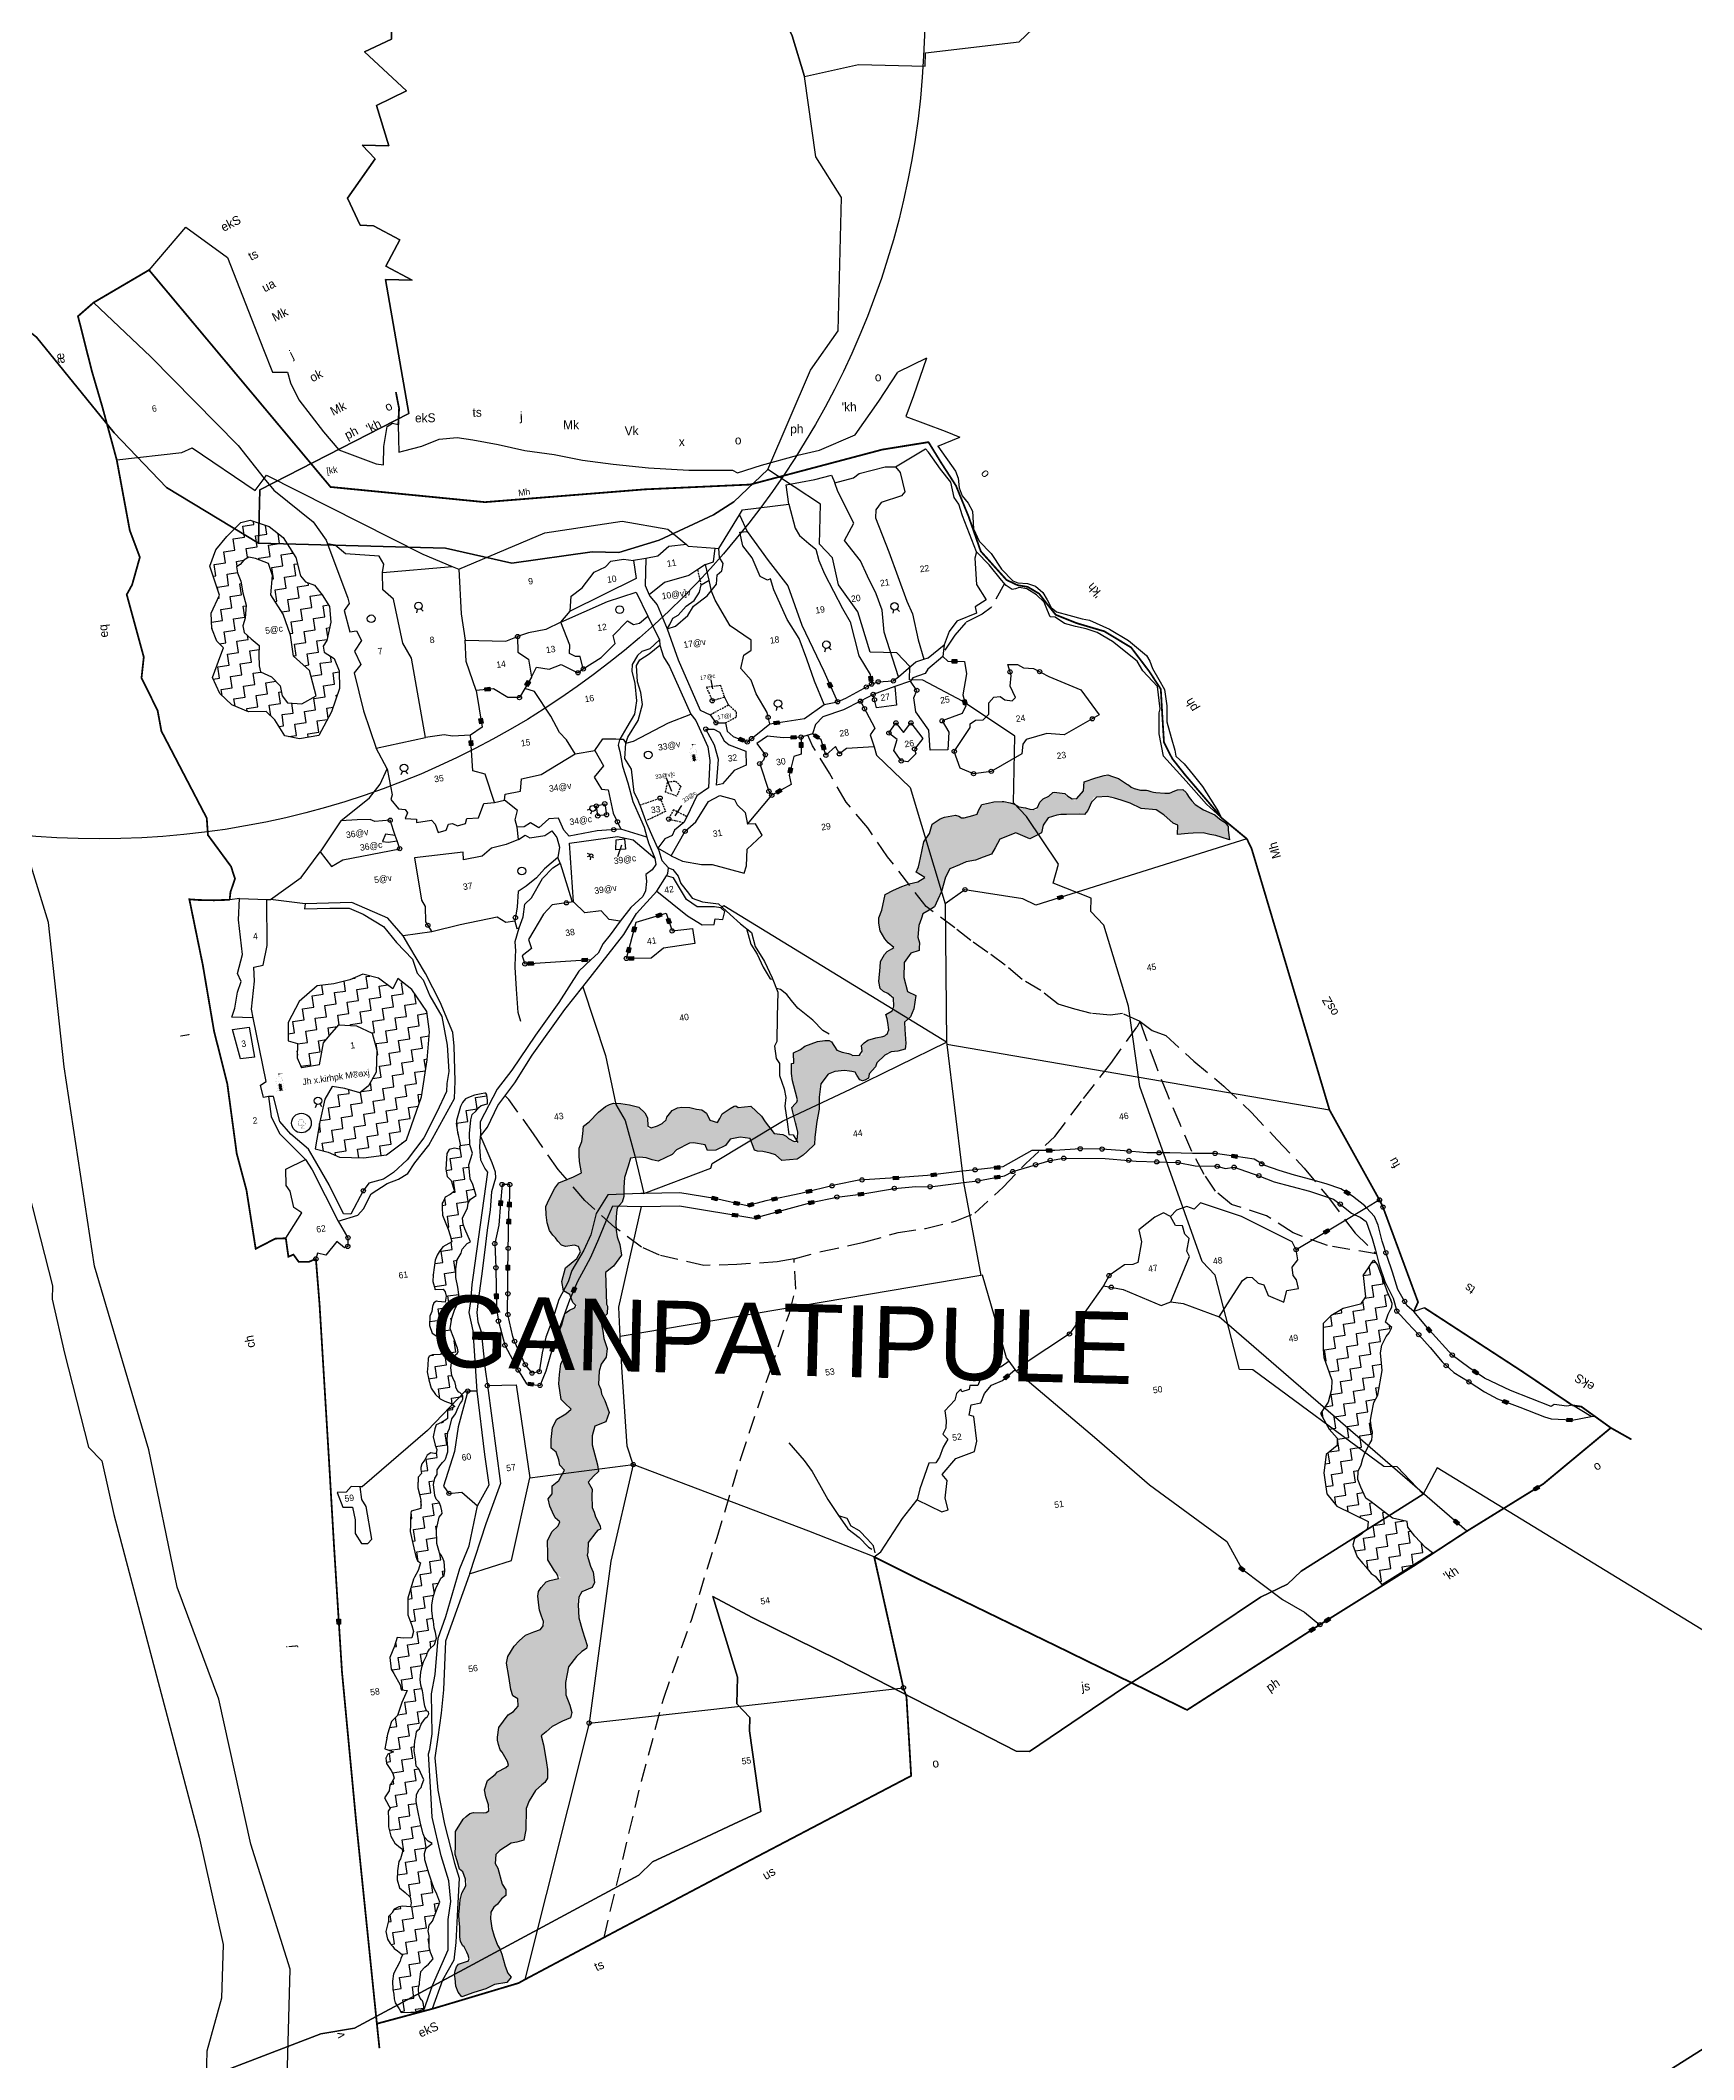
# Model space of a CAD drawing. Header units: metres. Extents: x 306399 to 345774, y 1851529 to 1914552.
# Drawn here: x 315247 to 317641, y 1894946 to 1897870 of the extents above; entities that cross this region are included whole.
import ezdxf

# ---------------------------------------------------------------- set-up
doc = ezdxf.new("R2010")
doc.units = ezdxf.units.M
doc.header["$MEASUREMENT"] = 0
for name, pattern in [('DASHDOT', [1, 0.5, -0.25, 0, -0.25]), ('DASHED', [0.75, 0.5, -0.25]), ('DIVIDE', [1.25, 0.5, -0.25, 0, -0.25, 0, -0.25])]:
    doc.linetypes.add(name, pattern=pattern)
for name, color, linetype in [('011', 3, 'Continuous'), ('DISTRICT BOUNDRY', 1, 'Continuous'), ('LINE_FOOTPATH', 1, 'DASHED'), ('LINE_WATER', 4, 'Continuous'), ('NATIONAL HIGHWAY', 20, 'Continuous'), ('OFF', 1, 'Continuous'), ('OTHERS', 1, 'Continuous'), ('POLY_HATCH', 12, 'Continuous'), ('POLY_PARCEL', 6, 'Continuous'), ('POLY_ROAD', 30, 'Continuous'), ('POLY_SUBPARCEL', 6, 'DASHED'), ('POLY_WATER', 4, 'Continuous'), ('ROAD', 6, 'Continuous'), ('SYM_ARROW', 1, 'Continuous'), ('SYM_STONE', 1, 'Continuous'), ('SYM_TREE', 1, 'Continuous'), ('SYM_WELL', 1, 'Continuous'), ('SYM_WORSHIP', 1, 'Continuous'), ('TALUKA BOUNDRY', 150, 'Continuous'), ('TALUKA NAME', 5, 'Continuous'), ('TEXT_MAPIN', 7, 'Continuous'), ('TEXT_MAPOUT', 7, 'Continuous'), ('TEXT_PARCEL', 7, 'Continuous'), ('Unknown_Line_Type', 7, 'Continuous'), ('V_BOUND_LINE', 7, 'Continuous'), ('V_BOUND_STREAM_LINE', 7, 'DASHDOT'), ('V_DIVIDE_LINE', 7, 'DIVIDE'), ('VILLAGE BOUNDRY', 5, 'Continuous'), ('VILLAGE NAME', 1, 'Continuous')]:
    doc.layers.add(name, color=color, linetype=linetype)
doc.styles.get("Standard").update_dxf_attribs({"font": 'arial.ttf'})
doc.styles.add('TEXT_MAP', font='')
doc.styles.get('TEXT_MAP').set_extended_font_data('Kruti Dev 050')
doc.dimstyles.get("Standard").update_dxf_attribs({"dimtxt": 0.18, "dimasz": 0.18, "dimexe": 0.18, "dimexo": 0.0625, "dimgap": 0.09, "dimtad": 0, "dimtih": 1, "dimtoh": 1, "dimdec": 4, "dimzin": 0, "dimdsep": 46, "dimtxsty": 'Standard', "dimcen": 0.09, "dimadec": 0, "dimazin": 0, "dimtfac": 1, "dimtdec": 4, "dimtofl": 0, "dimtmove": 0, "dimatfit": 3, "dimfxl": 0, "dimtolj": 1, "dimtzin": 0, "dimarcsym": 0})
pattern_1 = [(0, (0, 0), (3.175, 3.175), [3.175, -3.175]), (90, (3.175, 0), (-3.175, 3.175), [3.175, -3.175])]

# ---------------------------------------------------------------- blocks, each defined once
blk = doc.blocks.new('PAKKAWELL')
blk.add_circle((0, 0), 1.81)
blk = doc.blocks.new('MOTWELL')
for points in [[(-1.54, 2.96), (-0.8, 1.55)], [(1.54, 2.96), (0.8, 1.55)]]:
    blk.add_lwpolyline(points)
blk.add_circle((0, 0), 1.74)
blk = doc.blocks.new('STONE')
blk.add_circle((0, 0), 0.851)
blk = doc.blocks.new('TEMPLE')
at = {"linetype": 'Continuous'}
h = blk.add_hatch(dxfattribs=at)
h.set_pattern_fill('ANSI31', color=256, scale=3.6, style=0)
h.set_pattern_definition([(45, (-94.63405, -100.65248), (-0.318198, 0.318198), [])])
h.paths.add_polyline_path([(-0.51, 2.32), (-0.51, 0), (0.49, 0), (0.49, 2.32)])
blk.add_hatch(color=256, dxfattribs=at).paths.add_polyline_path([(0.28, 5.69), (0.6, 5.75), (0.95, 5.71), (1.39, 5.73), (0.49, 5.85), (0.21, 6.01), (-0.14, 6.06), (-0.15, 5.55), (-0.09, 5.55)])
at = {"linetype": 'Continuous', "const_width": 0.018}
for points in [[(-1.78, 3.28), (1.75, 3.28)], [(-1.78, 0), (1.78, 0)], [(-1.16, 3.28), (-1.16, 3.69), (-0.97, 4.22), (-0.63, 4.55), (-0.33, 4.73), (-0.16, 4.99), (0.05, 4.8), (0.46, 4.5), (0.69, 4.36), (0.88, 4.09), (1.02, 3.76), (1.06, 3.28)], [(-1.16, 0), (-1.16, 3.28)], [(-0.51, 0), (-0.51, 2.32), (0.49, 2.32), (0.49, 0)], [(-0.16, 4.99), (-0.14, 6.06), (0.21, 6.01), (0.49, 5.85), (1.39, 5.73), (0.95, 5.71), (0.6, 5.75), (0.28, 5.69), (-0.09, 5.55), (-0.15, 5.55)], [(1.06, 0), (1.06, 3.28)]]:
    blk.add_lwpolyline(points, dxfattribs=at)
blk = doc.blocks.new('STONESQUAREFILLED')
blk.add_hatch(color=256).paths.add_polyline_path([(0.7, -0.48), (0.7, 0.48), (-0.7, 0.48), (-0.7, -0.48)])
blk.add_lwpolyline([(-0.7, 0.48), (0.7, 0.48), (0.7, -0.48), (-0.7, -0.48)], close=True)
blk = doc.blocks.new('MOTWELL_4')
at = {"layer": 'SYM_WELL'}
for points in [[(-0.66, 0.45), (-1.67, 1.04)], [(0, 0.8), (-0.54, 1.92)], [(-0.76, -0.23), (-1.73, -0.97)], [(-0.06, -0.79), (0.09, -1.48)]]:
    blk.add_lwpolyline(points, dxfattribs=at)
blk.add_circle((0, 0), 0.795, dxfattribs=at)
blk = doc.blocks.new('IMLITREE')
at = {"const_width": 0.08}
for points in [[(-1.4, 3.5, 1.50414), (-0.3, 2.1, 1.50414)], [(1, 3.4, 1.518268), (-1.4, 3.5, 1.518268)], [(0.3, 2.1, 1.763654), (1, 3.4, 1.763654)]]:
    blk.add_lwpolyline(points, format="xyb", dxfattribs=at)
for points in [[(-1.1, 0), (1.1, 0)], [(-0.3, 2.1), (-0.3, 0)], [(0.3, 2.1), (0.3, 0)]]:
    blk.add_lwpolyline(points, dxfattribs=at)
blk = doc.blocks.new('57485')
at = {"layer": '011'}
for centre, radius in [((312459.8, 1902288.5), 1215.6), ((315496.1, 1897965), 1194.9)]:
    blk.add_circle(centre, radius, dxfattribs=at)
at = {"layer": 'DISTRICT BOUNDRY'}
blk.add_polyline3d([(317479.5, 1879188.9, 0), (317468.3, 1879192.3, 0), (317462.2, 1879175.5, 0), (317474.6, 1879172.2, 0), (317480.2, 1879183.5, 0), (317479.5, 1879188.9, 0)], close=True, dxfattribs=at)
at = {"layer": 'NATIONAL HIGHWAY'}
for points in [[(322461.9, 1879928.1), (322365.5, 1879906.6), (322284.3, 1879872.7), (322250.3, 1879869.5), (322199, 1879841.2), (322142.7, 1879805.2), (322060.9, 1879773.5), (321962, 1879734.2), (321868, 1879712.4), (321827.5, 1879669), (321602.6, 1879568.5), (321501.6, 1879519.6), (321406.5, 1879461.2), (321307.3, 1879413), (321266.4, 1879412.6), (321097.9, 1879394.2), (320987.9, 1879377.1), (320924.8, 1879378.4), (320845.8, 1879356.2), (320758.6, 1879345.5), (320704.9, 1879339.9), (320680.2, 1879339.8), (320567.3, 1879340.1), (320431.1, 1879326.9), (320389.7, 1879322.6), (320323.1, 1879322.1), (320137.2, 1879323.6), (320056.4, 1879324.1), (319854.6, 1879325.2), (319602.7, 1879326.5), (319534.9, 1879282.1), (319529.5, 1879280.4), (319495.2, 1879268.6), (319494.9, 1879268.5), (319482.9, 1879268.5), (319343.1, 1879269.7), (319143.1, 1879271), (319094.5, 1879247.2), (319093.8, 1879247), (319049.9, 1879232.5), (319037.6, 1879232.6), (318973.6, 1879233.1), (318895.8, 1879233.2), (318876.6, 1879233.9), (318845.3, 1879242.2), (318818.4, 1879248.9), (318774.4, 1879275.2), (318668.5, 1879249.9), (318558.7, 1879185.5), (318510.7, 1879150.1), (318492.2, 1879159.4), (318490.6, 1879164.2), (318473.4, 1879271.4), (318473.4, 1879271.5), (318461.1, 1879440.6), (318456.5, 1879509.7), (318456.7, 1879512), (318456.6, 1879678.6), (318457, 1879813.7), (318479.3, 1879895.4), (318474.2, 1880014.9), (318273.5, 1880114.9), (318247.3, 1880136.8), (318051.6, 1880274.7), (317925.6, 1880320.9), (317821.1, 1880338.4), (317789.6, 1880363.7), (317762.8, 1880363.8), (317715.6, 1880388.3), (317630.4, 1880476.2), (317630.9, 1880537.1), (317658, 1880641.7), (317685.4, 1880749.1), (317687.9, 1880759.4), (317729.8, 1880862.6), (317729.6, 1880905.7), (317729.7, 1880906.1), (317749.5, 1880979.3), (317748.3, 1881099.7), (317721, 1881187.8), (317686.8, 1881317.2), (317614.9, 1881626.8), (317555.3, 1881800.4), (317502.9, 1881921.3), (317460.5, 1882057.6), (317397.2, 1882203.2), (317366.3, 1882271.2), (317316.9, 1882335.5), (317222.2, 1882444.9), (317150.1, 1882534.2), (316892.9, 1882815.9), (316659.1, 1882994.1), (316430.3, 1883163.9), (316429.2, 1883174.1), (316442, 1883187.5), (316497.1, 1883262.6), (316580.8, 1883341.9), (316636.2, 1883384.8), (316657.7, 1883439), (316691.1, 1883469.7), (316737.6, 1883614.1), (316776, 1883811.9), (316784.1, 1884050.1), (316725.7, 1884152.8), (316634.2, 1884247.5), (316620.2, 1884264.5)], [(322491.7, 1879794.6), (322407.1, 1879775.7), (322317.7, 1879738.4), (322291.3, 1879736), (322269, 1879723.7), (322205, 1879682.6), (322110.9, 1879646.2), (322002.8, 1879603.3), (321939.6, 1879588.6), (321915.6, 1879562.9), (321894.3, 1879549), (321660.3, 1879444.5), (321567.4, 1879399.5), (321472.4, 1879341.2), (321349.2, 1879281.3), (321329.3, 1879276.4), (321274.5, 1879275.9), (321115.8, 1879258.5), (320997, 1879240.1), (320942.3, 1879241.3), (320872.8, 1879221.7), (320774, 1879209.6), (320712.2, 1879203.2), (320680.2, 1879203.1), (320573.7, 1879203.3), (320444.8, 1879190.9), (320397.4, 1879185.9), (320323.1, 1879185.3), (320136.2, 1879186.9), (320055.6, 1879187.3), (319853.8, 1879188.5), (319643.1, 1879189.6), (319598.8, 1879160.5), (319591.4, 1879156.5), (319572, 1879150.5), (319539.2, 1879139.1), (319524.3, 1879134.1), (319515.2, 1879132.4), (319505.4, 1879131.8), (319482.6, 1879131.7), (319342.1, 1879132.9), (319174.3, 1879134), (319149.1, 1879121.7), (319139.7, 1879118.1), (319077.6, 1879097.7), (319065.2, 1879095.7), (319036.6, 1879095.8), (318973, 1879096.4), (318893.2, 1879096.4), (318859.4, 1879097.7), (318847.2, 1879100.2), (318811.1, 1879109.8), (318782.8, 1879116.9), (318764.5, 1879121.9), (318752.1, 1879129.3), (318720.1, 1879121.7), (318634.1, 1879071.2), (318564.3, 1879019.8), (318555.3, 1879009.9), (318541, 1878981.8), (318480.8, 1879012.1), (318443.6, 1878994.8), (318424.6, 1878984.8), (318411.9, 1878990.7), (318398.8, 1878999.4), (318389.1, 1879008.6), (318379.3, 1879024), (318375.2, 1879039.1), (318374.9, 1879049.9), (318374.7, 1879080), (318357.4, 1879131.1), (318337.8, 1879253.4), (318337.2, 1879259.3), (318324.7, 1879431.1), (318319.4, 1879510.7), (318320, 1879517.5), (318319.8, 1879678.8), (318320.3, 1879832.2), (318341.7, 1879910.9), (318341, 1879928.5), (318198, 1879999.7), (318163.8, 1880028.4), (317987.6, 1880152.5), (317890.5, 1880188.1), (317777.3, 1880207.1), (317756.3, 1880215.1), (317741.2, 1880227.2), (317729.1, 1880227.3), (317632.9, 1880277.1), (317506.7, 1880407.3), (317498.8, 1880420.3), (317494.3, 1880435.7), (317493.4, 1880446.9), (317494.3, 1880551.8), (317496.7, 1880564.1), (317525.5, 1880675.8), (317552.8, 1880782.5), (317557.6, 1880801.8), (317592.9, 1880888.9), (317592.7, 1880921.4), (317597.1, 1880939.8), (317612.6, 1880996.9), (317611.8, 1881078.4), (317589.6, 1881150), (317554, 1881284.3), (317483.3, 1881589), (317427.7, 1881750.9), (317374.5, 1881873.7), (317374.5, 1881873.7), (317332.1, 1882010), (317272.3, 1882147.6), (317248.3, 1882200.3), (317210.9, 1882249), (317117.2, 1882357.2), (317046.3, 1882445.1), (316800.3, 1882714.6), (316576.9, 1882884.8), (316300.9, 1883089.7), (316290.6, 1883184.1), (316292.2, 1883223.2), (316313.9, 1883251.4), (316337, 1883275.5), (316394.1, 1883353.4), (316491.7, 1883445.9), (316522.9, 1883470), (316542.1, 1883518.4), (316572, 1883546), (316604.9, 1883648.2), (316639.7, 1883827.4), (316646.1, 1884016.1), (316615.4, 1884070.2), (316532.2, 1884156.3), (316514.7, 1884177.4)]]:
    blk.add_lwpolyline(points, dxfattribs=at)
at = {"layer": 'ROAD'}
blk.add_lwpolyline([(313112.3, 1910417.2), (313107.8, 1910422.1), (313093.1, 1910436.3), (313064.3, 1910451.5), (313045, 1910461.1), (313035.4, 1910463.1), (312993.3, 1910463.2), (312955.1, 1910478.3), (312948.9, 1910481.1), (312940.3, 1910482.9), (312804.8, 1910483.7), (312792.5, 1910483.2), (312786, 1910481.4), (312779.2, 1910477.4), (312773.4, 1910473.5), (312764.8, 1910464.4), (312720, 1910465.5), (312606.1, 1910445.7), (312390.3, 1910447.4), (312384.9, 1910453.1), (312380.7, 1910457.1), (312376, 1910460.8), (312372, 1910462.9), (312369.2, 1910464.1), (312364.4, 1910465.6), (312361.7, 1910466), (312360.2, 1910466.2), (312358.3, 1910469.9), (312352.9, 1910480.9), (312350.6, 1910485.6), (312349.8, 1910486.8), (312341.5, 1910499.4), (312334.8, 1910509.7), (312327.2, 1910521.7), (312320, 1910532.3), (312317.1, 1910536.7), (312317.1, 1910546), (312317, 1910549), (312315.9, 1910554.6), (312314.7, 1910557.8), (312313.5, 1910560.7), (312311.8, 1910564.1), (312309.2, 1910568), (312306.8, 1910571), (312304.2, 1910573.5), (312300.6, 1910576.3), (312297.5, 1910578.3), (312293.7, 1910580.3), (312288.5, 1910582), (312283.6, 1910582.9), (312279.3, 1910583.3), (312275.1, 1910582.7), (312265.2, 1910593), (312251.8, 1910606.6), (312243.3, 1910615.1), (312237.6, 1910618.3), (312229, 1910621.6), (312223.7, 1910622), (312213.3, 1910622.7), (311956.5, 1910623.7), (311947.1, 1910627.1), (311906.5, 1910640.8), (311871.8, 1910658.5), (311847.4, 1910670.4), (311833.5, 1910677.9), (311825.5, 1910681.2), (311812.7, 1910683.8), (311775.6, 1910691.3), (311755.6, 1910695.4), (311732, 1910700.8), (311721.2, 1910702.4), (311571.9, 1910703.3), (311544.2, 1910703.4), (311540.4, 1910703.2), (311536.6, 1910702.7), (311533.2, 1910701.8), (311530.5, 1910700.9), (311525.7, 1910698.7), (311522.3, 1910696.6), (311520, 1910694.7), (311517.1, 1910692.1), (311492.7, 1910668.1), (311489.7, 1910665.1), (311486.5, 1910665.1), (311484, 1910665), (311482.1, 1910664.9), (311480.7, 1910664.7), (311479.6, 1910664.5), (311478.4, 1910664.3), (311476.6, 1910663.9), (311474.8, 1910663.4), (311472.4, 1910662.5), (311470.3, 1910661.6), (311467.4, 1910670.5), (311466.6, 1910672.9), (311464.8, 1910678.2), (311463.6, 1910681.4), (311460.8, 1910687), (311447.9, 1910712.8), (311448.1, 1910744.2), (311447.9, 1910747), (311447.1, 1910751.1), (311446.2, 1910754.8), (311445.3, 1910757.2), (311443.3, 1910761.6), (311428.9, 1910790.4), (311429.6, 1910940.8), (311415.7, 1911012.4), (311411, 1911036.5), (311411.4, 1911066.7), (311410.8, 1911075), (311409.8, 1911081.9), (311407.2, 1911088.8), (311401.7, 1911090.9), (311398.3, 1911100.5), (311388.7, 1911109.2), (311247.8, 1911253.1), (311195.9, 1911322.9), (311166.6, 1911379.6), (311099.9, 1911531.8), (311039.3, 1911656.7), (310962.6, 1911736.3), (310931.8, 1911790.5), (310932.2, 1911868.7), (310924.9, 1911931), (310911.3, 1912063.6), (310886, 1912336), (310877.6, 1912437.7), (310837.4, 1912554.7), (310820.4, 1912599.5), (310812.4, 1912619.6), (310797.3, 1912658.4), (310778.8, 1912693), (310771.6, 1912713.8), (310721, 1912834.9, 0.864033), (310649.7, 1912805.2), (310699.4, 1912686.1), (310707.9, 1912661.9), (310727, 1912626.1), (310740.6, 1912591.3), (310748.5, 1912571.5), (310764.8, 1912528.4), (310801.5, 1912421.7), (310809.1, 1912329.3), (310834.4, 1912056.1), (310848.1, 1911922.6), (310855, 1911864.4), (310854.4, 1911770.3), (310900.2, 1911689.7), (310975.2, 1911612), (311029.8, 1911499.4), (311096.9, 1911346.3), (311130.3, 1911281.9), (311189, 1911202.8), (311331.9, 1911056.9), (311334, 1911050.9), (311333.7, 1911029.6), (311340, 1910997.7), (311352.4, 1910933.6), (311351.6, 1910772.3), (311370.8, 1910734), (311370.6, 1910694.9), (311391.7, 1910652.5), (311392.6, 1910650.6), (311393.3, 1910648.5), (311394, 1910646.5), (311408.6, 1910601.8), (311408.5, 1910586.6), (311409.2, 1910580.7), (311409.2, 1910580.7), (311410.6, 1910575), (311415.9, 1910564.9), (311423.1, 1910557.2), (311429.3, 1910553.6), (311432.8, 1910552.1), (311436.8, 1910550.6), (311443.1, 1910549.4), (311449.8, 1910549.2), (311466.8, 1910549.1), (311474.4, 1910549.9), (311479, 1910551.2), (311483.3, 1910552.9), (311487.2, 1910555.1), (311491, 1910557.7), (311498, 1910564.4), (311514.8, 1910581.2), (311519.4, 1910587.2), (311521.2, 1910590.9), (311525.5, 1910593.3), (311534.6, 1910600.6), (311547.3, 1910613.5), (311560.1, 1910626.1), (311571.6, 1910626.1), (311715.4, 1910625.2), (311717.7, 1910624.9), (311739.2, 1910619.9), (311760.1, 1910615.7), (311797.4, 1910608.1), (311802, 1910607.1), (311812.1, 1910601.7), (311837.4, 1910589.4), (311876.5, 1910569.4), (311921.8, 1910554.1), (311943, 1910546.6), (312203.6, 1910545.6), (312209.8, 1910539.3), (312246.2, 1910501.1), (312248, 1910501.3), (312255.7, 1910489.5), (312262.7, 1910479.3), (312270, 1910467.9), (312276.9, 1910457.2), (312283.3, 1910447.4), (312283.4, 1910447.2), (312289.2, 1910435.4), (312310.3, 1910393.6), (312337.6, 1910390.9), (312357.2, 1910370.5), (312612.5, 1910368.5), (312725.8, 1910388.1), (312797.1, 1910386.5), (312816.1, 1910406.5), (312928.3, 1910405.8), (312978.6, 1910386), (313022.9, 1910385.9), (313029.1, 1910382.8), (313047.3, 1910373.2), (313052.6, 1910368.1), (313055.7, 1910364.7)], format="xyb", dxfattribs=at)
at = {"layer": 'TALUKA BOUNDRY'}
blk.add_polyline3d([(344657.4, 1875314.5, 0), (344454.2, 1875321.4, 0), (344326.3, 1875289.9, 0), (344279, 1875238.8, 0), (344226.1, 1875136.3, 0), (344152.4, 1875028.6, 0), (344040.3, 1875024, 0), (343902.4, 1875046.7, 0), (343885.5, 1875225.5, 0), (343805.6, 1875342.5, 0), (343600.2, 1875392.8, 0), (343470.4, 1875456, 0), (343325, 1875530.2, 0), (343229.1, 1875598.6, 0), (343020.9, 1875621.8, 0), (342859.3, 1875612.2, 0), (342713, 1875564.5, 0), (342538.5, 1875571.3, 0), (342487.7, 1875744.9, 0), (342255.6, 1875716.9, 0), (342077.9, 1875645.1, 0), (341897.4, 1875551.8, 0), (341784.6, 1875441.6, 0), (341594.2, 1875418.7, 0), (341423.9, 1875290, 0), (341235.6, 1875194, 0), (341123, 1875129.9, 0), (340946.6, 1875226, 0), (340820.3, 1875408.3, 0), (340760, 1875693, 0), (340725.6, 1875969.4, 0), (340726.8, 1876127.8, 0), (340556.2, 1876307.8, 0), (340458.2, 1876430.3, 0), (340289.2, 1876474.9, 0), (340128.2, 1876554.7, 0), (339980.3, 1876631.6, 0), (339801.3, 1876725, 0), (339695.1, 1876804.3, 0), (339567.6, 1876824.3, 0), (339426.8, 1876811.8, 0), (339376.7, 1876736.4, 0), (339061.4, 1876730.7, 0), (338895.9, 1876553.3, 0), (338750.8, 1876313.5, 0), (338536.1, 1876181.8, 0), (338360.3, 1876009.9, 0), (338213.4, 1875881.1, 0), (338158.3, 1875832.8, 0), (337931.8, 1875864.3, 0), (337781.5, 1875963, 0), (337733.2, 1876112.2, 0), (337661.1, 1876231.9, 0), (337562.9, 1876324.7, 0), (337239.6, 1876302.9, 0), (337051.2, 1876198.7, 0), (336975.1, 1876126.2, 0), (336772.4, 1876195.5, 0), (336504.2, 1876208.4, 0), (336402.4, 1876191, 0), (336371.9, 1875950.3, 0), (336328.7, 1875753, 0), (336225.7, 1875577.1, 0), (336139.1, 1875499.3, 0), (335966.4, 1875411.3, 0), (335780.9, 1875339.7, 0), (335717.3, 1875204.8, 0), (335543, 1874907, 0), (335348.8, 1874738, 0), (335191.1, 1874560.6, 0), (335109.1, 1874406.9, 0), (335142.2, 1874300.4, 0), (335398.6, 1874108.9, 0), (335519.6, 1873923.8, 0), (335591.6, 1873798.1, 0), (335679.6, 1873724.3, 0), (335840.6, 1873658, 0), (335980.1, 1873497.2, 0), (336257.4, 1873299.5, 0), (336459.3, 1873135.5, 0), (336664.4, 1873031, 0), (336778.6, 1872975.9, 0), (336752.9, 1872691.9, 0), (336799, 1872588.7, 0), (336938.6, 1872446.8, 0), (337077.8, 1872249.4, 0), (337048.9, 1871886.9, 0), (336930.6, 1871422.2, 0), (336783, 1871201.4, 0), (336722.5, 1870793, 0), (336622.3, 1870642.2, 0), (336497, 1870616.1, 0), (336173.6, 1870586.2, 0), (335990.6, 1870511.8, 0), (335728.1, 1870264.8, 0), (335575.8, 1870119.8, 0), (335288.6, 1870062.5, 0), (335095.5, 1870026.1, 0), (334859.2, 1869800.6, 0), (334785.6, 1869719.9, 0), (334551, 1869721.8, 0), (334338.8, 1869907.5, 0), (334198.8, 1870000.7, 0), (334058.4, 1870050.5, 0), (333767, 1870101.6, 0), (333517.2, 1870152.3, 0), (333314.3, 1870208, 0), (333096, 1870280.2, 0), (332878.2, 1870422.7, 0), (332598.2, 1870598.2, 0), (332380.7, 1870785.3, 0), (332167.7, 1870862.9, 0), (332044.3, 1871080.4, 0), (332003.3, 1871172.8, 0), (331883.7, 1871206.2, 0), (331737.4, 1871153.3, 0), (331528.8, 1871138.7, 0), (331351.3, 1871102.2, 0), (331256.7, 1871010.9, 0), (331239.7, 1870837.8, 0), (331040.1, 1870643.1, 0), (330929.8, 1870546.6, 0), (330865.8, 1870368.4, 0), (330639.8, 1870136.1, 0), (330450.8, 1869969.7, 0), (330496.3, 1869790.7, 0), (330547.6, 1869692.8, 0), (330546.1, 1869497.9, 0), (330753.7, 1869387.9, 0), (330825.2, 1869203.3, 0), (330944.8, 1869175.2, 0), (330901.5, 1868969.8, 0), (331093, 1868805.9, 0), (331274.2, 1868652.8, 0), (331419.1, 1868516.3, 0), (331328.6, 1868276.1, 0), (331385.2, 1868189, 0), (331494, 1868112.3, 0), (331564.9, 1867851.8, 0), (331818.4, 1867600.7, 0), (331962.9, 1867420.9, 0), (332132.8, 1867154.2, 0), (332235.7, 1866991, 0), (332232.3, 1866555.1, 0), (332142.4, 1866404.3, 0), (331921.8, 1866200.3, 0), (331654.6, 1866034.6, 0), (331471.2, 1865916.9, 0), (331251.1, 1865767.1, 0), (331084, 1865735.9, 0), (330687.1, 1865652.5, 0), (330353.2, 1865628.1, 0), (330186.1, 1865597, 0), (329992.3, 1865474, 0), (329913.4, 1865398.8, 0), (329773.5, 1865497.4, 0), (329690.1, 1865507.6, 0), (329578.2, 1865205.3, 0), (329492.7, 1864946.1, 0), (329361.5, 1864844.3, 0), (329324, 1864714.6, 0), (329380.3, 1864595, 0), (329504.6, 1864485.8, 0), (329492.8, 1864312.6, 0), (329429.5, 1864223.8, 0), (329405.7, 1863861.2, 0), (329115.5, 1863435.8, 0), (328911.1, 1863312.9, 0), (328680, 1863103.6, 0), (328375.8, 1862889.5, 0), (327977.2, 1862600.4, 0), (327572.7, 1862232.8, 0), (327241.3, 1861889, 0), (327104.6, 1861749.3, 0), (326900.2, 1861621.1, 0), (326691, 1861541.6, 0), (326575, 1861396.3, 0), (326615.7, 1861266, 0), (326734.7, 1861151.4, 0), (326754.3, 1860994.2, 0), (326815, 1860764.9, 0), (326933.7, 1860617.7, 0), (327000.5, 1860498.1, 0), (327061.6, 1860324.3, 0), (327044.8, 1860183.7, 0), (326856.2, 1860070.2, 0), (326651.3, 1859893.2, 0), (326394.8, 1859765.3, 0), (326371.9, 1859521.9, 0), (326517, 1859415.1, 0), (326525.6, 1859187.6, 0), (326508.1, 1858965.7, 0), (326549.2, 1858889.6, 0), (326704.9, 1858790.9, 0), (326865.2, 1858627.1, 0), (326873.5, 1858372.6, 0), (326892.4, 1858123.3, 0), (326818, 1857961.5, 0), (326692, 1857859.7, 0), (326535.3, 1857828.5, 0), (326353.1, 1857866.5, 0), (326225.7, 1857602.3, 0), (326113.4, 1857262.1, 0), (326053.8, 1856997.2, 0), (326057.1, 1856764.4, 0), (326170.3, 1856567.2, 0), (326199.1, 1856263.7, 0), (326306.9, 1856062.5, 0), (326283.9, 1855792, 0), (326434.4, 1855698.7, 0), (326632.2, 1855653.7, 0), (327060, 1855666.5, 0), (327215.4, 1855532.6, 0), (327449.4, 1855444, 0), (327400, 1855146.6, 0), (327293.6, 1854887.6, 0), (327234.1, 1854633.6, 0), (327160, 1854493.4, 0), (326929.4, 1854360, 0), (326740.6, 1854242.4, 0), (326609.4, 1854146, 0), (326488.5, 1854027.9, 0), (326454.8, 1853738.5, 0), (326338.1, 1853506.6, 0), (326377.8, 1853257.2, 0), (326443.9, 1853050.9, 0), (326347.8, 1852781, 0), (326158.9, 1852647.2, 0), (326017.4, 1852567.1, 0), (325817.7, 1852390.1, 0), (325681.1, 1852270.7, 0), (325586.4, 1852168.6, 0), (325223.4, 1852442.3, 0), (324954.2, 1852693.6, 0), (324744.2, 1853155.6, 0), (324434.8, 1853591.3, 0), (323979, 1853985, 0), (323573.8, 1854188.7, 0), (323350.6, 1854325.9, 0), (323246.8, 1854391.7, 0), (323094.9, 1854311.8, 0), (322988.6, 1854074.4, 0), (322823.9, 1853718.5, 0), (322743.4, 1853448.4, 0), (322590.6, 1853271, 0), (322500.6, 1853109.3, 0), (322499, 1852925.2, 0), (322690.4, 1852734.1, 0), (322684.2, 1852608.3, 0), (322636.8, 1852554.5, 0), (322427.6, 1852496.7, 0), (322297.4, 1852519.5, 0), (322022.9, 1852760, 0), (321878.9, 1853010.3, 0), (321667.2, 1853261.2, 0), (321590, 1853386.3, 0), (321551, 1853718.3, 0), (321344.2, 1853936.6, 0), (321121.6, 1854140.2, 0), (320899, 1854342.4, 0), (320737.9, 1854419.6, 0), (320576.3, 1854426.4, 0), (320348.3, 1854612.4, 0), (320187.5, 1854716.7, 0), (319932.9, 1854838, 0), (319803.4, 1854936.5, 0), (319590.4, 1855046.6, 0), (319543.8, 1855084.9, 0), (319494.5, 1855423.8, 0), (319633.6, 1855522.8, 0), (319684.7, 1855706.4, 0), (319582, 1855888.7, 0), (319663.3, 1855947.6, 0), (319660.1, 1856183.1, 0), (319793.1, 1856185.4, 0), (319846.8, 1856358.2, 0), (319903.2, 1856547.2, 0), (319963.6, 1856606.3, 0), (320043.2, 1856757.9, 0), (320177.2, 1856878.6, 0), (320280.2, 1857029.3, 0), (320352, 1857194.5, 0), (320399.9, 1857305.1, 0), (320486.6, 1857385.6, 0), (320498, 1857491.1, 0), (320486.7, 1857694.9, 0), (320560.4, 1857780.9, 0), (320483.4, 1857927.8, 0), (320507.5, 1858310, 0), (320568.3, 1858398.8, 0), (320568.7, 1858751.4, 0), (320488.6, 1858839.4, 0), (320398.5, 1858983.7, 0), (320249.4, 1858930.8, 0), (320046, 1858932.5, 0), (319988.7, 1858938.4, 0), (319981.9, 1859057.6, 0), (319891.1, 1859112.5, 0), (319779.1, 1859124.3, 0), (319701.1, 1859157.5, 0), (319497.9, 1859175.5, 0), (319240.3, 1859241.3, 0), (318977.7, 1859333.6, 0), (318776.1, 1859543.8, 0), (318618.4, 1859702.1, 0), (318460.7, 1859860.5, 0), (318305.8, 1860040.5, 0), (318357.1, 1860248.6, 0), (318325.3, 1860487.1, 0), (318391, 1860548.8, 0), (318394.7, 1860671.3, 0), (318538.8, 1860751.3, 0), (318490, 1860843.7, 0), (318454, 1860898.2, 0), (318461.3, 1861142.5, 0), (318389.6, 1861297.4, 0), (318338.9, 1861461, 0), (318238.4, 1861597.2, 0), (318225.9, 1861966.2, 0), (318171.5, 1861999.8, 0), (318169.8, 1862106.1, 0), (318086.3, 1862104.1, 0), (318116.9, 1862328.6, 0), (318112.4, 1862407.1, 0), (318185.4, 1862411.9, 0), (318168.1, 1862517.6, 0), (318052.6, 1862729.8, 0), (317936.9, 1862921.7, 0), (317890.6, 1862995.2, 0), (317702.4, 1862934.5, 0), (317624.8, 1863008.3, 0), (317618.2, 1863143.7, 0), (317775.8, 1863277.7, 0), (317948.8, 1863384.5, 0), (318069.7, 1863505.3, 0), (318122.7, 1863596.9, 0), (318124.3, 1863783.7, 0), (318057.5, 1863896.6, 0), (317919.2, 1863884.3, 0), (317783.7, 1863888.2, 0), (317784.5, 1863980.2, 0), (317852.6, 1864025.7, 0), (317982.9, 1864013.7, 0), (318026.4, 1863918.6, 0), (318091.8, 1863942.4, 0), (318088.1, 1864118.4, 0), (318079.6, 1864340.5, 0), (318012.4, 1864416.9, 0), (317926.6, 1864433.8, 0), (317848.8, 1864481.2, 0), (317622, 1864488.6, 0), (317615.1, 1864591.5, 0), (317751.3, 1864666.2, 0), (317853.4, 1864714, 0), (317983.8, 1864718.3, 0), (318080.8, 1864779.7, 0), (318146.6, 1864852.3, 0), (318142.7, 1865009.3, 0), (318219, 1865092.6, 0), (318210.4, 1865306.5, 0), (318203.9, 1865451.4, 0), (318149.2, 1865454.6, 0), (318143.2, 1865671.3, 0), (318081.2, 1865739.5, 0), (318101, 1865909.9, 0), (318026.2, 1866002.6, 0), (318008.4, 1866056.9, 0), (317823.1, 1866039.5, 0), (317818.9, 1866154, 0), (317700.2, 1866287.7, 0), (317640.6, 1866334.2, 0), (317494.7, 1866338.2, 0), (317409.7, 1866466.2, 0), (317415.8, 1866563.6, 0), (317512.9, 1866635.8, 0), (317530.4, 1866847.5, 0), (317502, 1866885.7, 0), (317468.1, 1866883.3, 0), (317469.2, 1867007.8, 0), (317403.9, 1866994.8, 0), (317425.8, 1867109, 0), (317531.2, 1867238.1, 0), (317589, 1867294.4, 0), (317701, 1867290.7, 0), (317748.5, 1867349.9, 0), (317873.7, 1867362.3, 0), (317874.2, 1867416.5, 0), (317934.5, 1867459.3, 0), (318088.5, 1867479.6, 0), (318114.9, 1867523.4, 0), (318178.1, 1867590.5, 0), (318223.2, 1867684.9, 0), (318291.8, 1867781.8, 0), (318357.7, 1867870.5, 0), (318423.5, 1867942.4, 0), (318562.4, 1868030.5, 0), (318709, 1868105.1, 0), (318821.3, 1868125.8, 0), (318931, 1868154.6, 0), (318957.8, 1868238.3, 0), (318966.3, 1868319.4, 0), (319014.2, 1868432.7, 0), (318913.3, 1868520.2, 0), (318779.1, 1868667.6, 0), (318667.9, 1868771.4, 0), (318507, 1868857.4, 0), (318318, 1869002.6, 0), (317995, 1869024.3, 0), (317900.2, 1868919.5, 0), (317774.5, 1868844.8, 0), (317678.1, 1868853.8, 0), (317592.5, 1868900.6, 0), (317519.1, 1868855.2, 0), (317477.3, 1868836.6, 0), (317556.7, 1868673.4, 0), (317539.3, 1868470.5, 0), (317357.2, 1868512.7, 0), (317085.9, 1868494.1, 0), (316941.5, 1868376.2, 0), (316602.6, 1868371.1, 0), (316512.1, 1868453.1, 0), (316568.1, 1868596.1, 0), (316684.3, 1868768.4, 0), (316829.4, 1868967.4, 0), (316858.6, 1869034.9, 0), (316797, 1869143.7, 0), (316794.8, 1869487.6, 0), (316795.4, 1869553.2, 0), (316712.8, 1869648.7, 0), (316807.8, 1869775.1, 0), (317015, 1869930.3, 0), (317206.4, 1870058.6, 0), (317275.6, 1870224.5, 0), (317270.5, 1870530.5, 0), (317454, 1870656.2, 0), (317364.1, 1870808.6, 0), (317333.3, 1870860.3, 0), (317456.7, 1870967.5, 0), (317507, 1871054.4, 0), (317510.9, 1871203.2, 0), (317443.9, 1871293.2, 0), (317393.3, 1871472.3, 0), (317386.4, 1871567.8, 0), (317296, 1871660.6, 0), (317278.6, 1871761, 0), (317185.9, 1871893.1, 0), (317107.8, 1871901.9, 0), (317104, 1872061.7, 0), (317164.6, 1872139.6, 0), (317178.6, 1872250.5, 0), (317121.3, 1872251, 0), (317064.4, 1872308.4, 0), (317058.2, 1872489.8, 0), (317120.8, 1872500.1, 0), (317111.8, 1872657.2, 0), (317250, 1872672.3, 0), (317383.4, 1872717.8, 0), (317491.2, 1872833.3, 0), (317588.9, 1872975.9, 0), (317596, 1873200.6, 0), (317555, 1873277.4, 0), (317524.3, 1873345.4, 0), (317470.6, 1873454.1, 0), (317477, 1873594.9, 0), (317420.6, 1873701.6, 0), (317358.6, 1873764.4, 0), (317359.4, 1873856.5, 0), (317299.8, 1873897.6, 0), (317296.2, 1874079, 0), (317307.8, 1874210.2, 0), (317235.9, 1874340.8, 0), (317182.4, 1874479.4, 0), (317097.2, 1874569.5, 0), (317088.8, 1874802.4, 0), (317095.2, 1874930.3, 0), (317174.4, 1875046, 0), (317261.1, 1875134.6, 0), (317450.6, 1875046.3, 0), (317538.8, 1875007.6, 0), (317663.8, 1874990.3, 0), (317726.5, 1875014.1, 0), (317748.3, 1875124.9, 0), (317833.1, 1875283.9, 0), (317955.6, 1875291, 0), (317988.1, 1875434.8, 0), (318043.6, 1875515.6, 0), (318132.9, 1875601.4, 0), (318124.7, 1875861.4, 0), (318193.7, 1876007, 0), (318116.4, 1876105.2, 0), (318154.4, 1876272.7, 0), (318270.8, 1876477.4, 0), (318293.5, 1876693.8, 0), (318306.6, 1876997, 0), (318258.7, 1877184.2, 0), (318263.8, 1877476.5, 0), (318259, 1877812.3, 0), (318263.6, 1878048.5, 0), (318198.8, 1878081.5, 0), (318200.3, 1878260.2, 0), (318128.4, 1878375.2, 0), (318061.9, 1878516.6, 0), (317917.4, 1878685.7, 0), (317908.3, 1878827.3, 0), (317802.5, 1878950, 0), (317696.3, 1879021.3, 0), (317655.2, 1879081.3, 0), (317451.9, 1879080.3, 0), (317268.9, 1879003.4, 0), (317161.1, 1879183.1, 0), (316993.3, 1879360.5, 0), (316866.6, 1879474, 0), (316621.6, 1879462.6, 0), (316484.9, 1879317.6, 0), (316387.2, 1879177.7, 0), (316299.5, 1878978.1, 0), (316250.7, 1878761.2, 0), (316037.1, 1878765.8, 0), (315954.9, 1878893.8, 0), (315903.3, 1878951.1, 0), (315832.4, 1879181.9, 0), (315695.2, 1879286, 0), (315678.9, 1879502.7, 0), (315700.6, 1879600.7, 0), (315752.7, 1879602.9, 0), (315743.3, 1879722.1, 0), (315684.1, 1879795.7, 0), (315679.8, 1879906.8, 0), (315755.9, 1879968.4, 0), (315787.6, 1880016.8, 0), (315804.6, 1880162.9, 0), (315826.7, 1880315, 0), (315849.8, 1880274.2, 0), (315861.9, 1880165.8, 0), (316095.9, 1880117.7, 0), (316286.2, 1880132.3, 0), (316455.1, 1880082, 0), (316497.5, 1880157.5, 0), (316566.4, 1880292.2, 0), (316598.4, 1880381.3, 0), (316599.9, 1880551.9, 0), (316623.8, 1880603.8, 0), (316699.4, 1880603.1, 0), (316860.6, 1880574.6, 0), (316962.6, 1880611.6, 0), (317080.2, 1880659.3, 0), (317156.7, 1880769.7, 0), (317259, 1880841.9, 0), (317306.9, 1880960.6, 0), (317314.2, 1881204.8, 0), (317286.6, 1881319.5, 0), (317240.1, 1881368.6, 0), (317252.6, 1881598.6, 0), (317198.8, 1881710.8, 0), (317151.1, 1881914.3, 0), (317020.3, 1882140.8, 0), (316913, 1882382.7, 0), (316789.2, 1882519.2, 0), (316683.9, 1882693.4, 0), (316560.2, 1882846.8, 0), (316441.4, 1882961.5, 0), (316159.8, 1882923.4, 0), (316091.1, 1882815.7, 0), (315994.7, 1882816.6, 0), (315991, 1882989.9, 0), (315769.8, 1883005.4, 0), (315733.8, 1883062.5, 0), (315504.5, 1883051, 0), (315490.2, 1882905, 0), (315471, 1882804.9, 0), (315344.6, 1882646.3, 0), (315271.7, 1882652.4, 0), (315063.8, 1882700.3, 0), (314868.4, 1882699.3, 0), (314810.4, 1882618.6, 0), (314695.5, 1882589.8, 0), (314661.2, 1882544.1, 0), (314608.9, 1882522.9, 0), (314549.6, 1882591.1, 0), (314563.5, 1882691.2, 0), (314499, 1882759.4, 0), (314444.7, 1882805.9, 0), (314447.4, 1883103.7, 0), (314461.2, 1883190.9, 0), (314289.5, 1883214.1, 0), (314215.4, 1883379.9, 0), (314328.5, 1883495.4, 0), (314420.4, 1883581.2, 0), (314478.6, 1883686.3, 0), (314453.9, 1883838.1, 0), (314506.4, 1883873.5, 0), (314523.3, 1884016.8, 0), (314562.4, 1884030, 0), (314591.9, 1884121.8, 0), (314628.7, 1884162.1, 0), (314787.5, 1884152.6, 0), (314863.3, 1884181.7, 0), (314853.6, 1884263.7, 0), (314789.1, 1884323.8, 0), (314637.9, 1884317, 0), (314601.6, 1884330.9, 0), (314588, 1884563.9, 0), (314587.1, 1884748.7, 0), (314522.1, 1884762.8, 0), (314440.4, 1884942.2, 0), (314412.5, 1885034.5, 0), (314409.8, 1885314.1, 0), (314414.6, 1885557.7, 0), (314493.8, 1885676.8, 0), (314827.4, 1885700.9, 0), (315126.9, 1885698.2, 0), (315301.3, 1885694, 0), (315357.7, 1885596, 0), (315487.1, 1885502.8, 0), (315587.9, 1885409.9, 0), (315657.4, 1885317.2, 0), (315747.7, 1885224.3, 0), (315796.1, 1885099.4, 0), (315860.2, 1884985.1, 0), (315861.2, 1884801, 0), (315870.6, 1884684.5, 0), (316044.9, 1884666.7, 0), (316214.7, 1884719.3, 0), (316312.7, 1884607.4, 0), (316497.6, 1884605.8, 0), (316572.4, 1884521.2, 0), (316693.1, 1884620.3, 0), (316696.4, 1884704.2, 0), (316762.6, 1884822.8, 0), (316904.9, 1885019.2, 0), (317055.1, 1885218.2, 0), (317242.7, 1885515.1, 0), (317400.9, 1885738.4, 0), (317501.8, 1885956.8, 0), (317633.9, 1886172.2, 0), (317640.9, 1886375.2, 0), (317698.3, 1886384.2, 0), (317700.8, 1886673.9, 0), (317750.8, 1886730.3, 0), (317760, 1886895.4, 0), (317835.9, 1886940.7, 0), (317811.3, 1887100.7, 0), (317754.1, 1887110, 0), (317762.3, 1887451.1, 0), (317799.5, 1887532.6, 0), (317793, 1887684.3, 0), (317799.5, 1887833.2, 0), (317768.9, 1887901.1, 0), (317768.4, 1888150.2, 0), (317793.6, 1888345.6, 0), (317882.5, 1888385.4, 0), (317884.2, 1888580.3, 0), (317886.4, 1888832.8, 0), (317814.7, 1888971.5, 0), (317472, 1889091.6, 0), (317334.2, 1889109.1, 0), (317316.6, 1889179.6, 0), (317312.5, 1889309.6, 0), (317453.8, 1889384.2, 0), (317501.3, 1889454.8, 0), (317494.8, 1889603.8, 0), (317570.7, 1889657.3, 0), (317546.9, 1889906.6, 0), (317510.8, 1889945.5, 0), (317503.1, 1890254.2, 0), (317444.1, 1890359, 0), (317438.5, 1890610.8, 0), (317397.3, 1890659.9, 0), (317383, 1890806.2, 0), (317321.3, 1890898.8, 0), (317267, 1890945.3, 0), (317294.7, 1891137.3, 0), (317225.4, 1891241.5, 0), (317227.9, 1891531.2, 0), (317181.5, 1891583.7, 0), (317123.1, 1891752.1, 0), (317054.5, 1891939.5, 0), (317001.2, 1892094.3, 0), (316914.7, 1892323.8, 0), (316869.7, 1892535.4, 0), (316741.3, 1892739.6, 0), (316643.6, 1892873.1, 0), (316266.3, 1892906.3, 0), (316187.7, 1892850.8, 0), (315917, 1892855.9, 0), (315793.5, 1892732.4, 0), (315692.1, 1892741.5, 0), (315630.1, 1892801.6, 0), (315495.1, 1892840.7, 0), (315634.3, 1892974.8, 0), (315797.1, 1893127.7, 0), (315857.8, 1893227.3, 0), (315965.6, 1893340.8, 0), (316042.1, 1893456.5, 0), (316123.3, 1893512.7, 0), (316098.8, 1893680.7, 0), (316100, 1893814.1, 0), (316053.5, 1893855.1, 0), (316042.9, 1894134.1, 0), (315999.4, 1894213.6, 0), (315990.9, 1894427.6, 0), (315931.4, 1894476.9, 0), (315925.4, 1894682.7, 0), (315825.2, 1894825.1, 0), (315828, 1895139.1, 0), (315767.1, 1895319, 0), (315716.9, 1895527.9, 0), (315653.3, 1895688.9, 0), (315608.2, 1895887, 0), (315524.6, 1896151.7, 0), (315475.1, 1896439.1, 0), (315448.4, 1896647.9, 0), (315369.8, 1896884.8, 0), (315293.8, 1897121, 0), (315215.2, 1897351.9, 0), (315201.1, 1897523.2, 0), (315122.1, 1897710.8, 0), (315092.8, 1897925.6, 0), (315055.7, 1898151.3, 0), (314922.6, 1898393.5, 0), (314876.9, 1898526.6, 0), (314867.9, 1898684.4, 0), (314818, 1898923.1, 0), (314757.4, 1899138.2, 0), (314660.3, 1899331.3, 0), (314605.1, 1899559.9, 0), (314503.8, 1899880.3, 0), (314428.1, 1900144.3, 0), (314370.3, 1900372.2, 0), (314261.2, 1900677.1, 0), (314198.4, 1900933.6, 0), (314070.5, 1901181.1, 0), (313963.2, 1901398.7, 0), (313870.7, 1901537.6, 0), (313790.5, 1901584.4, 0), (313623.4, 1901531.7, 0), (313445.7, 1901441.3, 0), (313216.8, 1901465, 0), (313059.4, 1901607.2, 0), (312907.3, 1901771, 0), (312669, 1901892.3, 0), (312429.4, 1901878.3, 0), (312325.4, 1901887.3, 0), (312336.9, 1902009.1, 0), (312259.4, 1902069.4, 0), (312165.7, 1902067.5, 0), (312161, 1902119, 0), (312098.6, 1902127.7, 0), (311959.4, 1902272.5, 0), (311903, 1902370.4, 0), (311888.7, 1902514.1, 0), (311981.5, 1902700, 0), (312005.7, 1902778.3, 0), (312187.9, 1902792.9, 0), (312218.6, 1902730.4, 0), (312356.5, 1902726.4, 0), (312478.2, 1902660.3, 0), (312680.6, 1902590.8, 0), (312901.3, 1902537.3, 0), (313019.1, 1902614.8, 0), (313119.5, 1902784.5, 0), (313209.4, 1902938, 0), (313277.9, 1903037.5, 0), (313330.2, 1903059.4, 0), (313393.7, 1903175.2, 0), (313473.3, 1903342.4, 0), (313495.1, 1903450.5, 0), (313489.3, 1903676.6, 0), (313503.1, 1903765.8, 0), (313449.6, 1903888.2, 0), (313435.7, 1904080.5, 0), (313442.3, 1904234.8, 0), (313332.6, 1904472, 0), (313269.7, 1904708.2, 0), (313265.3, 1904801.6, 0), (313216.5, 1904872.5, 0), (313204.9, 1905021.5, 0), (313144.3, 1905227.8, 0), (312930.5, 1905471.4, 0), (312853, 1905523.5, 0), (312624, 1905522.9, 0), (312495.9, 1905459.1, 0), (312382.1, 1905536, 0), (312294.2, 1905601.7, 0), (312250.8, 1905683.4, 0), (312255.2, 1905889.1, 0), (312132, 1906066.9, 0), (312078.6, 1906205.5, 0), (312035.6, 1906343.9, 0), (312075.5, 1906433.6, 0), (312147.3, 1906600.8, 0), (312215.6, 1906678.7, 0), (312133.9, 1906850, 0), (312006.3, 1907122.6, 0), (311969.2, 1907328.8, 0), (311877.4, 1907538.8, 0), (311846.9, 1907609.4, 0), (311628.4, 1907622.3, 0), (311548.3, 1907679.9, 0), (311371.9, 1907735.6, 0), (311125.4, 1907802.9, 0), (311113.6, 1907933.6, 0), (311254.6, 1907991.9, 0), (311377.6, 1908072, 0), (311481.8, 1908090, 0), (311578.3, 1908108.1, 0), (311595.2, 1908256.8, 0), (311527, 1908480.8, 0), (311398.9, 1908693.2, 0), (311172.2, 1908654.7, 0), (311070.7, 1908652.9, 0), (311006.4, 1908734.7, 0), (311018.1, 1908864.6, 0), (311130.4, 1908913.6, 0), (310927, 1909145.6, 0), (310891.6, 1909259.7, 0), (310986.7, 1909415.9, 0), (311081.1, 1909498.9, 0), (311087.7, 1909645.1, 0), (311015.5, 1909716.1, 0), (310925.8, 1909865.9, 0), (310853.9, 1909964.7, 0), (310759, 1910111.8, 0), (310653.3, 1910221.1, 0), (310544.5, 1910262.7, 0), (310451.3, 1910312.9, 0), (310457.7, 1910442.9, 0), (310298, 1910612.2, 0), (310176.3, 1910675.6, 0), (310036.1, 1910712.1, 0), (309843.4, 1910686.8, 0), (309757.1, 1910633.5, 0), (309708.9, 1910493.1, 0), (309694.5, 1910344.3, 0), (309511.6, 1910251.3, 0), (309427.9, 1910206, 0), (309186, 1910211, 0), (309056.9, 1910312.3, 0), (309000.8, 1910432, 0), (308957.6, 1910546.1, 0), (308977, 1910675.9, 0), (308955, 1910828.4, 0), (308967.7, 1911066.6, 0), (308813.7, 1911288, 0), (308806.9, 1911401.8, 0), (308803.3, 1911573.1, 0), (308754.1, 1911592.5, 0), (308761.2, 1911803.6, 0), (308858.8, 1911940.8, 0), (308918.8, 1911959.2, 0), (308926.4, 1912219.7, 0), (308802.5, 1912321.1, 0), (308681.2, 1912422.4, 0), (308621.7, 1912458.1, 0), (308481.5, 1912486.5, 0), (308472.4, 1912630.8, 0), (308484.7, 1912831, 0), (308386.5, 1912897.6, 0), (308231.4, 1913007.4, 0), (308120.4, 1913097.8, 0), (308134.3, 1913192.4, 0), (307971.2, 1913275.8, 0), (307783.9, 1913264.1, 0), (307745.5, 1913329.4, 0), (307667.4, 1913327.4, 0), (307605.8, 1913412, 0), (307612.4, 1913560.8, 0), (307654.5, 1913617.3, 0), (307824.2, 1913683.4, 0), (307856.4, 1913788.7, 0), (307796.7, 1913802.8, 0), (307799.6, 1914109.4, 0), (307917.1, 1914162.4, 0), (308086.7, 1914215, 0), (308224.5, 1914205.6, 0), (308264.5, 1914318.9, 0), (308268, 1914406.2, 0), (308374.4, 1914384.9, 0), (308374, 1914338.9, 0), (308446.1, 1914265.1, 0), (308547.7, 1914277.7, 0), (308605.3, 1914325.9, 0), (308659.9, 1914322.7, 0), (308659.5, 1914282.1, 0), (308747.9, 1914278.5, 0), (308809.6, 1914194, 0), (308936.6, 1914152.2, 0), (309047.9, 1914090.9, 0), (309151.1, 1914003.3, 0), (309249.3, 1913934.7, 0), (309347.4, 1913852.6, 0), (309415.2, 1913868.2, 0), (309475.8, 1913951.6, 0), (309570.3, 1914053.6, 0), (309646.7, 1914150.3, 0), (309736.1, 1914257.8, 0), (309889.5, 1914253.7, 0), (310029, 1914149.5, 0), (310027.4, 1913981.6, 0), (310240.6, 1913963.4, 0), (310268.5, 1913895.5, 0), (310728.9, 1913893.9, 0), (311033.2, 1913896.5, 0), (311095.5, 1913885.1, 0), (311208.9, 1913770.3, 0), (311223.8, 1913691, 0), (311298.7, 1913633.5, 0), (311293, 1913573.9, 0), (311224.8, 1913515, 0), (311286.7, 1913454.9, 0), (311304.3, 1913397.8, 0), (311489.1, 1913404.3, 0), (311720.6, 1913404.8, 0), (311821, 1913301, 0), (311978.4, 1913160.8, 0), (312066.2, 1913086.9, 0), (312141.2, 1913042.9, 0), (312284.9, 1913109.3, 0), (312468.2, 1913248.4, 0), (312539.3, 1913342.5, 0), (312612.8, 1913136, 0), (312537.1, 1912813.2, 0), (312519.3, 1912580.5, 0), (312523, 1912412.6, 0), (312509.3, 1912339.6, 0), (312730.3, 1912321.3, 0), (312964.6, 1912346.3, 0), (313261.4, 1912378.8, 0), (313714.6, 1912445, 0), (314073.6, 1912447.2, 0), (314373.1, 1912493.2, 0), (314631.5, 1912591.1, 0), (314765.3, 1912714.4, 0), (314935.3, 1912821.2, 0), (315050, 1912847.2, 0), (315713.1, 1912827.7, 0), (315975.8, 1912830.7, 0), (316102.7, 1912767.3, 0), (316333, 1912632.6, 0), (316445.7, 1912439.3, 0), (316517.5, 1912325, 0), (316615.3, 1912210.4, 0), (316754.4, 1912057.5, 0), (316868.4, 1912005.1, 0), (317110.3, 1912011, 0), (317487.1, 1912254, 0), (317777.2, 1912413.9, 0), (317947, 1912493.6, 0), (318227.8, 1912480.3, 0), (318409.8, 1912478.7, 0), (318619.2, 1912327.9, 0), (318698.2, 1912139.7, 0), (318730, 1911912, 0), (318783, 1911735.6, 0), (318804.5, 1911518.8, 0), (318858.7, 1911173.1, 0), (318888.1, 1910969.8, 0), (318922.5, 1910742, 0), (318985.6, 1910526.9, 0), (319095.2, 1910263.3, 0), (319257.2, 1910047.3, 0), (319438.6, 1909977.4, 0), (319688, 1909931.8, 0), (319971.2, 1909894.2, 0), (320306.1, 1909823.5, 0), (320721.8, 1909759.7, 0), (321005.4, 1909762.6, 0), (321460.6, 1909764, 0), (321640.7, 1909830.2, 0), (322072.6, 1909842.7, 0), (322543.3, 1909825, 0), (322849, 1909676.2, 0), (323084.3, 1909511.7, 0), (323233.6, 1909331.7, 0), (323303.8, 1909023.8, 0), (323423.1, 1908687.1, 0), (323446.5, 1908378.2, 0), (323446.2, 1908034.4, 0), (323446.1, 1907727.8, 0), (323442.2, 1907275, 0), (323411.9, 1907072.2, 0), (323324, 1906834, 0), (323267.3, 1906593.6, 0), (323215.8, 1906357.8, 0), (323235.2, 1906192.5, 0), (323264.1, 1905926.2, 0), (323374.6, 1905768.2, 0), (323449.5, 1905696.5, 0), (323656.8, 1905602.7, 0), (323955.7, 1905559.5, 0), (324265.5, 1905589.4, 0), (324575, 1905575.9, 0), (324836.6, 1905738.8, 0), (325077.7, 1905942.5, 0), (325356.1, 1906243.4, 0), (325557.9, 1906417.6, 0), (325777.4, 1906540.3, 0), (326146.8, 1906534.5, 0), (326298.7, 1906346.4, 0), (326411, 1906080.1, 0), (326484.3, 1905825, 0), (326591, 1905523.6, 0), (326654.3, 1905320, 0), (326672.6, 1905013.2, 0), (326694, 1904777.5, 0), (326681.7, 1904548.8, 0), (326731.4, 1904280.4, 0), (326841.7, 1904089.9, 0), (326997.1, 1904002, 0), (327209.8, 1903919, 0), (327582, 1903939.6, 0), (327894.6, 1903980.3, 0), (328475.9, 1904104.7, 0), (328871.6, 1904128.5, 0), (329324.2, 1904108.5, 0), (329711.9, 1904116.1, 0), (329909.4, 1904087.4, 0), (330145.1, 1903952.8, 0), (330353, 1903918.6, 0), (330620.1, 1903818.9, 0), (330735.3, 1903578.4, 0), (330735.3, 1903578.4, 0), (330698.3, 1903513.7, 0), (330699.2, 1903304.5, 0), (330529.3, 1903219.3, 0), (330522.4, 1903004.8, 0), (330606.4, 1902782.1, 0), (330589.1, 1902576.5, 0), (330392.4, 1902394, 0), (330746.2, 1902380.3, 0), (330969.7, 1902346, 0), (331080.3, 1902181.3, 0), (331154.2, 1901999.3, 0), (331056.9, 1901875.5, 0), (331026.2, 1901613.2, 0), (331147.7, 1901522.8, 0), (331167, 1901327.7, 0), (331231.5, 1901266.3, 0), (331357.6, 1901092, 0), (331410.8, 1900921, 0), (331454.1, 1900800.8, 0), (331554.9, 1900718.8, 0), (331705.4, 1900663.4, 0), (331853.9, 1900683.9, 0), (331990, 1900780.2, 0), (332125.2, 1900760.2, 0), (332192.4, 1900705.5, 0), (332207.4, 1900635, 0), (332243, 1900523.7, 0), (332215.4, 1900331.7, 0), (332208.6, 1900136.8, 0), (332116.5, 1900019.8, 0), (332053.1, 1899895.8, 0), (331890.8, 1899778, 0), (331726.1, 1899692.7, 0), (331591.9, 1899506.3, 0), (331497, 1899358.2, 0), (331471.9, 1899158, 0), (331601.8, 1899127.2, 0), (331684.5, 1899052.8, 0), (331808.6, 1898959.7, 0), (331945.5, 1898825.9, 0), (332066.5, 1898670.6, 0), (332172.1, 1898528.3, 0), (332159.9, 1898309.1, 0), (332099.4, 1898230.4, 0), (331992.1, 1898155.5, 0), (331827.7, 1898108.1, 0), (331639.6, 1898025.7, 0), (331446.5, 1897962.3, 0), (331445.9, 1897886.5, 0), (331428.6, 1897674.8, 0), (331403.2, 1897431.3, 0), (331446.6, 1897338.9, 0), (331558.5, 1897329.9, 0), (331684, 1897404.7, 0), (331908.5, 1897481.4, 0), (332009.5, 1897418.3, 0), (332025.9, 1897195.5, 0), (332063.1, 1896973.2, 0), (332114.3, 1896859.1, 0), (332134.3, 1896766.2, 0), (332232.7, 1896703.1, 0), (332241.7, 1896527.1, 0), (332014.9, 1896482.2, 0), (331907.6, 1896412.7, 0), (331786.8, 1896281, 0), (331653.4, 1896150.1, 0), (331482.4, 1895982.3, 0), (331317, 1895799.5, 0), (331307.9, 1895648, 0), (331254, 1895420.4, 0), (331243.7, 1895111.8, 0), (331188.3, 1895027.7, 0), (331153.7, 1894616.4, 0), (331256.9, 1894501.9, 0), (331287.3, 1894398.8, 0), (331226.1, 1894240.9, 0), (331211.5, 1894043.4, 0), (331215.6, 1893902.6, 0), (331269.1, 1893758, 0), (331371, 1893483.7, 0), (331439.4, 1893261.1, 0), (331612.6, 1893422.8, 0), (331795, 1893448.4, 0), (331983.4, 1893563.3, 0), (332173.5, 1893578.7, 0), (332348, 1893580, 0), (332536.1, 1893665.1, 0), (332654.4, 1893815.7, 0), (332780.4, 1893939.3, 0), (332946.2, 1894163.3, 0), (333119.4, 1894329.8, 0), (333141.9, 1894538, 0), (333239.4, 1894690.2, 0), (333324.2, 1894873.6, 0), (333341, 1895022.4, 0), (333358.6, 1895271.3, 0), (333457.2, 1895550.7, 0), (333467.4, 1895853.9, 0), (333579.7, 1895901, 0), (333772, 1895858.8, 0), (333925.1, 1895798.1, 0), (334029.6, 1895843.2, 0), (334216.9, 1895836.3, 0), (334365.2, 1895824.3, 0), (334607, 1895791.9, 0), (334694.2, 1895626.1, 0), (334933.4, 1895597.1, 0), (334984.7, 1895501.9, 0), (335053.7, 1895330.8, 0), (335188.2, 1895226.9, 0), (335359, 1895106.4, 0), (335540.7, 1895045.4, 0), (335571.1, 1894936.9, 0), (335689.9, 1894811.4, 0), (335839.6, 1894658.6, 0), (335874.7, 1894483.7, 0), (336055.3, 1894287.3, 0), (336121.9, 1894146, 0), (336027.3, 1894033.1, 0), (335833.1, 1893834.3, 0), (335612.9, 1893645.2, 0), (335392.5, 1893430.3, 0), (335089.8, 1893335.3, 0), (335062.1, 1893124.3, 0), (335097.3, 1892972.5, 0), (335178.2, 1892667.3, 0), (335186.5, 1892396.5, 0), (335262.7, 1892163, 0), (335369.4, 1891831.9, 0), (335503.6, 1891684.6, 0), (335626.4, 1891411.6, 0), (335744.2, 1891161.6, 0), (335976.2, 1890867.4, 0), (336087.5, 1890453.6, 0), (336080, 1890172.2, 0), (336046.7, 1889901.7, 0), (336171.1, 1889830.3, 0), (336154, 1889650.4, 0), (336038.5, 1889526.8, 0), (335807.7, 1889312.1, 0), (335541, 1889173.4, 0), (335243.4, 1889072.9, 0), (335132.7, 1888911.3, 0), (335058.1, 1888689.9, 0), (335041.1, 1888524.9, 0), (335074.3, 1888107.7, 0), (335070.6, 1887642.1, 0), (335173.6, 1887495.1, 0), (335296.3, 1887212.6, 0), (335429.6, 1886950.3, 0), (335459, 1886706.4, 0), (335520.4, 1886576, 0), (335743.5, 1886460.5, 0), (336123.8, 1886484.6, 0), (336305.2, 1886364, 0), (336542, 1886015.6, 0), (336785.1, 1885802.6, 0), (336883.2, 1885685.4, 0), (336881.3, 1885447.2, 0), (336919.9, 1885057, 0), (336960.2, 1884878, 0), (337036.9, 1884693.3, 0), (337165.5, 1884497.4, 0), (337325.4, 1884295.8, 0), (337480.5, 1884143, 0), (337588.6, 1883979.7, 0), (337655.4, 1883858.8, 0), (337842.9, 1883857.3, 0), (338186.3, 1883805.9, 0), (338413.7, 1883582.1, 0), (338596, 1883575.3, 0), (338794.1, 1883595.4, 0), (339158.5, 1883576.4, 0), (339314.1, 1883483.1, 0), (339526.4, 1883324.5, 0), (339801, 1883132.9, 0), (340071.8, 1883119.9, 0), (340252.8, 1882956.1, 0), (340444.7, 1882843.7, 0), (340678, 1882695.7, 0), (340817.4, 1882543, 0), (341102.5, 1882351.3, 0), (341294.8, 1882301.1, 0), (341451.9, 1882408.2, 0), (341675.8, 1882401.1, 0), (341826.7, 1882378.3, 0), (342119.2, 1882484.4, 0), (342328.5, 1882601.9, 0), (342542.6, 1882676.1, 0), (342704.5, 1882729, 0), (342913.2, 1882776.2, 0), (343079.5, 1882720.8, 0), (343355.5, 1882713.3, 0), (343548.1, 1882695.6, 0), (343740.5, 1882645.4, 0), (343912, 1882600.8, 0), (344094, 1882550.7, 0), (344238.3, 1882354.7, 0), (344367.8, 1882250.9, 0), (344476.7, 1882190.5, 0), (344658.2, 1882075.5, 0), (344782.1, 1881922.9, 0), (344812, 1881744.1, 0), (345040.2, 1881607, 0), (345018.3, 1881463.7, 0), (344991.6, 1881377.3, 0), (344917.5, 1881220.8, 0), (344608.8, 1881047.1, 0), (344361.3, 1881027.3, 0), (344082.9, 1881078.1, 0), (344035.1, 1880956.7, 0), (344026.4, 1880836.9, 0), (344037.5, 1880582.4, 0), (344022.5, 1880316.5, 0), (344051.6, 1880026.7, 0), (344121.7, 1879996.4, 0), (344315.2, 1879742.5, 0), (344371.2, 1879571.5, 0), (344387.9, 1879356.8, 0), (344329.7, 1879240.9, 0), (344304.5, 1879002.8, 0), (344369.1, 1878934.7, 0), (344469.6, 1878795.2, 0), (344401.2, 1878703.7, 0), (344186.2, 1878518.5, 0), (344046.6, 1878305.7, 0), (343909.4, 1878076.6, 0), (343921.6, 1877966.8, 0), (344009.7, 1877895.8, 0), (344131.4, 1877808.3, 0), (344269.5, 1877804.5, 0), (344378.2, 1877711.7, 0), (344492.5, 1877670.2, 0), (344630.5, 1877663.8, 0), (344911.7, 1877644.8, 0), (344981.6, 1877582, 0), (345040.5, 1877440.8, 0), (345180.5, 1877353.1, 0), (345397.6, 1877123.4, 0), (345388.1, 1876888, 0), (345496.6, 1876768.1, 0), (345568.4, 1876610.5, 0), (345619.4, 1876462.6, 0), (345599.9, 1876297.6, 0), (345531.3, 1876170.9, 0), (345363.8, 1876065.9, 0), (345245.6, 1875936.8, 0), (345108.7, 1875748.3, 0), (344987.7, 1875588.8, 0), (345002.3, 1875456.1, 0), (344997.6, 1875318.5, 0), (344657.4, 1875314.5, 0)], close=True, dxfattribs=at)
at = {"layer": 'Unknown_Line_Type', "color": 217}
for points in [[(309958.6, 1912789.4), (309941.2, 1912751.9), (310012.7, 1912662.6), (310118.4, 1912038.9), (310221.3, 1912038.9), (310247.2, 1911920.9), (310255.1, 1911891.6), (310251.6, 1911756.4), (310066.9, 1911785), (309926.2, 1911792), (309936.9, 1911842.9), (309966.4, 1912012.2), (309949.2, 1912252.5), (309905.8, 1912456.8), (309860.2, 1912599.2), (309761, 1912816.7), (309842.6, 1912895.2)], [(309958.6, 1912789.4), (309842.6, 1912895.2)]]:
    blk.add_lwpolyline(points, dxfattribs=at)
at = {"layer": 'VILLAGE BOUNDRY'}
for points in [[(309817.5, 1913014.1), (309856.1, 1913013.8), (310011.2, 1913090.3), (310005.8, 1913129.6), (310069.3, 1913109.3), (310069.2, 1913090), (310088.5, 1913070.5), (310107.9, 1913089.7), (310146.6, 1913089.5), (310146.7, 1913108.9), (310185.4, 1913108.7), (310185.8, 1913186), (310166.7, 1913224.8), (310167, 1913282.8), (310147.8, 1913302.2), (310148, 1913340.9), (310128.8, 1913360.4), (310109.6, 1913399.1), (310061.4, 1913409.1), (309974.4, 1913419.2), (309916.6, 1913458.2), (309916.7, 1913477.6), (309878.2, 1913497.1), (309849.3, 1913516.6), (309821, 1913632.8), (309840.7, 1913710), (309842.5, 1914019.4), (309862.5, 1914154.6), (309785.7, 1914232.4), (309670.2, 1914329.7), (309592.8, 1914330.1), (309281.5, 1913983.8), (309281.2, 1913925.8), (309290.8, 1913916.1), (309165.3, 1913945.9), (309088.2, 1913994.6), (308895.6, 1914121.4), (308452.3, 1914375.3), (308432.8, 1914336.7), (308432.6, 1914317.4), (308393.8, 1914278.9), (308316.6, 1914318), (308249.4, 1914395.7), (308220.7, 1914453.9), (308162.7, 1914454.2), (308104.2, 1914357.9), (308123.2, 1914299.8), (308122.8, 1914241.8), (308084.1, 1914222.7), (308006.8, 1914242.4), (307968.2, 1914242.6), (307871.2, 1914185.2), (307784.3, 1914205), (307658.3, 1914147.7), (307638.4, 1914051.1), (307657.2, 1913954.4), (307656.9, 1913896.3), (307676, 1913857.6), (307734, 1913857.3), (307733.9, 1913837.9), (307714.2, 1913780), (307694.6, 1913741.5), (307500.8, 1913645.9), (307461.9, 1913607.4), (307461.1, 1913472.1), (307499.6, 1913433.2), (307567, 1913394.2), (307576.7, 1913394.1), (307634.6, 1913374.5), (307653.8, 1913355), (307692.5, 1913354.8), (307711.7, 1913335.3), (307769.5, 1913296.3), (307808.1, 1913276.8), (307827.4, 1913276.7), (307933.9, 1913305.1), (307972.2, 1913237.2), (308000.8, 1913179), (308038.9, 1913062.8), (308115.9, 1913004.4), (308135.1, 1912984.9), (308193, 1912965.2), (308212.1, 1912926.4), (308270.1, 1912926.1), (308327.9, 1912887.1), (308347.1, 1912867.7), (308346.7, 1912790.3), (308307.8, 1912751.9), (308307.7, 1912732.5), (308326.6, 1912655.1), (308345.9, 1912655), (308345.7, 1912616.3), (308384, 1912538.8), (308403.2, 1912519.3), (308480.4, 1912499.6), (308615.2, 1912402.1), (308634.4, 1912382.7), (308673, 1912363.1), (308711.6, 1912353.2), (308750.2, 1912343.3), (308885.7, 1912361.9), (308982.6, 1912400), (309040.7, 1912419.1), (309099, 1912476.7), (309138.2, 1912573.2), (309196.4, 1912611.5), (309274.2, 1912688.4), (309313.5, 1912804.2), (309294.3, 1912823.6), (309352.4, 1912842.7), (309352, 1912765.3), (309410.1, 1912784.3), (309410, 1912765), (309429.4, 1912784.2), (309468.1, 1912784), (309507, 1912822.4), (309565.2, 1912860.8), (309642.8, 1912899)], [(311048.3, 1911847), (311029.5, 1911943.8), (311029.9, 1912001.8), (311001.8, 1912166.3), (310934.8, 1912292.3), (310877.7, 1912447.3), (310781.9, 1912602.6), (310569.5, 1912661.8), (310569.6, 1912681.1), (310482.7, 1912700.9), (310357.4, 1912759.6), (310318.9, 1912798.5), (310319.1, 1912837.2), (310338.6, 1912856.4), (310339, 1912914.4), (310300.6, 1912972.6), (310262.2, 1913030.9), (310262.4, 1913050.2), (310223.8, 1913069.8), (310185.4, 1913108.7), (310146.7, 1913108.9), (310146.6, 1913089.5), (310107.9, 1913089.7), (310088.5, 1913070.5), (310069.2, 1913090), (310069.3, 1913109.3), (310005.8, 1913129.6), (310011.2, 1913090.3), (309856.1, 1913013.8), (309817.5, 1913014.1), (309642.8, 1912899), (309565.2, 1912860.8), (309507, 1912822.4), (309468.1, 1912784), (309429.4, 1912784.2), (309410, 1912765), (309410.1, 1912784.3), (309352, 1912765.3), (309352.4, 1912842.7), (309294.3, 1912823.6), (309313.5, 1912804.2), (309274.2, 1912688.4), (309196.4, 1912611.5), (309138.2, 1912573.2), (309099, 1912476.7), (309040.7, 1912419.1), (308982.6, 1912400), (308885.7, 1912361.9), (308750.2, 1912343.3), (308788.3, 1912246.4), (308788, 1912188.4), (308828.4, 1912096.1), (308806.6, 1912053), (308787, 1912014.4), (308728.8, 1911976.1), (308689.7, 1911908.6), (308670.2, 1911879.7), (308631.3, 1911841.3), (308631, 1911783.3), (308649.9, 1911705.9), (308659.3, 1911647.8), (308668.6, 1911589.7), (308658.3, 1911473.8), (308648.5, 1911454.5), (308763.3, 1911241.1), (308801.7, 1911182.9), (308839.8, 1911086), (308839.4, 1911028), (308781, 1910951), (308780.9, 1910931.7), (308819.4, 1910892.8), (308857.6, 1910815.2), (308876.5, 1910737.8), (308856.9, 1910699.2), (308876, 1910660.5), (308856.5, 1910621.9), (308856, 1910525.2), (308894.4, 1910486.3), (308913.5, 1910447.6), (308932.8, 1910447.4), (308990, 1910292.4), (309047.6, 1910234.1), (309086.2, 1910214.6), (309105.5, 1910214.5), (309144.3, 1910233.6), (309202.3, 1910233.2), (309279.7, 1910232.8), (309299.2, 1910271.4), (309357.4, 1910309.7), (309415.5, 1910328.7), (309473.8, 1910367.1), (309493.2, 1910386.3), (309532, 1910405.4), (309532.1, 1910424.7), (309551.6, 1910443.9), (309591.1, 1910598.4), (309649.7, 1910694.8), (309746.6, 1910732.9), (309824, 1910751.8), (309959.2, 1910731.7), (309997.8, 1910712.1), (310055.7, 1910692.5), (310132.7, 1910634), (310209.9, 1910614.2), (310248.3, 1910556), (310305.6, 1910439.7), (310305.2, 1910362.4), (310362.9, 1910323.4), (310440.3, 1910322.9), (310459.5, 1910303.4), (310555.9, 1910244.9), (310652.2, 1910345.8), (310691.8, 1910360.2), (310692.1, 1910398.8), (310692.2, 1910418.2), (310673, 1910437.6), (310673.1, 1910456.9), (310692.4, 1910456.8), (310673.3, 1910495.6), (310712.1, 1910514.7), (310750.8, 1910514.5), (310751.3, 1910611.2), (310732.2, 1910650), (310751.8, 1910688.5), (310771.1, 1910688.4), (310829.3, 1910726.8), (310848.7, 1910746), (310868.3, 1910784.6), (310868.5, 1910823.2), (310887.7, 1910803.8), (310888, 1910861.8), (310907.7, 1910919.7), (310927.1, 1910919.5), (310966, 1910958), (311043.6, 1911015.6), (311121, 1911015.1), (311295, 1911033.5), (311372.5, 1911052.4), (311430.9, 1911129.4), (311450.5, 1911177.6), (311470.2, 1911225.9), (311489.6, 1911245.1), (311489.8, 1911283.7), (311509.3, 1911303), (311510.4, 1911496.3), (311491.2, 1911535.1), (311588.3, 1911611.9), (311607.9, 1911650.4), (311675.9, 1911698.4), (311685.6, 1911708), (311570.7, 1911902), (311222, 1911788), (311202.8, 1911807.4), (311164, 1911788.3), (311144.5, 1911769.1), (311105.8, 1911750), (311086.5, 1911769.4)], [(311446.5, 1910452.6), (311428.5, 1910704), (311332, 1910723.9), (311216, 1910724.6), (311158.1, 1910744.2), (311100, 1910725.3), (311013.1, 1910754.7), (310945.7, 1910803.4), (310887.7, 1910803.8), (310868.5, 1910823.2), (310868.3, 1910784.6), (310848.7, 1910746), (310829.3, 1910726.8), (310771.1, 1910688.4), (310751.8, 1910688.5), (310732.2, 1910650), (310751.3, 1910611.2), (310750.8, 1910514.5), (310712.1, 1910514.7), (310673.3, 1910495.6), (310692.4, 1910456.8), (310673.1, 1910456.9), (310673, 1910437.6), (310692.2, 1910418.2), (310692.1, 1910398.8), (310691.8, 1910360.2), (310652.2, 1910345.8), (310555.9, 1910244.9), (310594.2, 1910186.7), (310690.3, 1910089.5), (310767.2, 1910011.7), (310815.1, 1909934.1), (310863.2, 1909875.8), (310882, 1909798.4), (310920.1, 1909682.2), (310919.4, 1909566.1), (310880.4, 1909508.3), (310841.5, 1909469.9), (310802.5, 1909412.1), (310725.1, 1909393.2), (310667, 1909374.2), (310743.8, 1909277.1), (310762.9, 1909238.3), (310801, 1909141.4), (310839.1, 1909044.5), (310858.5, 1909044.4), (310916.1, 1908976.4), (310915.7, 1908908.7), (311032, 1908966.1), (311129, 1909023.5), (311206.9, 1909119.8), (311207.1, 1909158.5), (311207.5, 1909235.8), (311227.1, 1909274.4), (311266, 1909312.8), (311305, 1909370.6), (311363.2, 1909408.9), (311382.8, 1909447.5), (311441.2, 1909524.5), (311480.3, 1909601.6), (311422.3, 1909601.9), (311403.2, 1909640.7), (311403.3, 1909660), (311442.5, 1909746.9), (311464.3, 1910181.8)], [(313432.9, 1909551.9), (313394.5, 1909590.8), (313356, 1909629.7), (313220.6, 1909630.5), (313182.2, 1909669.4), (313182.9, 1909785.4), (313105.8, 1909824.5), (313067.3, 1909863.3), (313048.3, 1909921.4), (313029.2, 1909960.2), (312913.9, 1910076.9), (312817.5, 1910135.4), (312818, 1910232.1), (312721.1, 1910194), (312546.9, 1910156.3), (312489.3, 1910214.7), (312315.6, 1910293), (312199.6, 1910293.6), (312045.1, 1910313.9), (311987.4, 1910372.2), (311948.8, 1910391.7), (311968.6, 1910469), (311910.6, 1910459.6), (311872.2, 1910508.1), (311622.1, 1910732), (311583.4, 1910741.8), (311428.5, 1910704), (311446.5, 1910452.6), (311464.3, 1910181.8), (311442.5, 1909746.9), (311403.3, 1909660), (311403.2, 1909640.7), (311422.3, 1909601.9), (311480.3, 1909601.6), (311519.1, 1909620.8), (311538.4, 1909601.3), (311518.7, 1909543.4), (311498.9, 1909466.2), (311498.4, 1909369.5), (311517.5, 1909330.7), (311555.9, 1909291.8), (311575.2, 1909291.7), (311613.7, 1909252.9), (311613.4, 1909194.8), (311574.3, 1909117.7), (311535.2, 1909040.6), (311515.5, 1908982.7), (311504.5, 1908925.5), (311534.5, 1908924.6), (311543.5, 1908891.2), (311573, 1908895.4), (311592.2, 1908866.2), (311640.2, 1908817.6), (311669, 1908769.1), (311688.1, 1908730.4), (311803.5, 1908613.7), (311821.7, 1908420.2), (311724.9, 1908401.4), (311724.6, 1908343.4), (311704.8, 1908266.2), (311704.5, 1908208.2), (311685.1, 1908189), (311607.5, 1908150.8), (311568.8, 1908151), (311453, 1908190.3), (311394.8, 1908152), (311356.1, 1908152.2), (311307.7, 1908133.1), (311239.9, 1908114.2), (311220.5, 1908094.9), (311143, 1908076), (311104.3, 1908056.9), (311084.7, 1908018.4), (311026.4, 1907980), (311007.1, 1907980.1), (310987.3, 1907902.9), (311064.3, 1907825.1), (311102.8, 1907805.6), (311180, 1907785.8), (311296, 1907785.2), (311315.3, 1907765.7), (311353.8, 1907746.1), (311450.5, 1907745.6), (311527.6, 1907706.5), (311643.6, 1907705.8), (311720.8, 1907686.1), (311797.3, 1907531), (311816.2, 1907453.5), (311835.4, 1907434), (311854, 1907298.6), (311872.9, 1907221.1), (311930, 1907066.1), (312044.4, 1906775.4), (312179.6, 1906745.7), (312237.6, 1906755), (312471.2, 1907024.4), (312490.9, 1907082.3), (312520.1, 1907130.5), (312549.3, 1907159.3), (312607.5, 1907197.7), (312665.7, 1907236), (312694.8, 1907245.5), (313053.5, 1907427.2), (313073, 1907446.4), (313246.8, 1907406.8), (313323.8, 1907348.3), (313381.6, 1907309.3), (313439.6, 1907309), (313516.5, 1907231.2), (313516.4, 1907221.5), (313593.6, 1907192.1), (313728.7, 1907152.7), (313747.9, 1907113.9), (313805.9, 1907113.5), (313863.5, 1907055.2), (313998.6, 1907015.8), (313988.6, 1906948.2), (314248.9, 1906821), (314287.4, 1906782.1), (314364.4, 1906743), (314422.4, 1906742.7), (314519.2, 1906742.1), (314615.8, 1906741.6), (314654.4, 1906722.1), (314712.2, 1906683), (314789.3, 1906643.9), (314808.6, 1906643.8), (314982.1, 1906546.1), (314981.9, 1906507.5), (315020.1, 1906429.9), (315116.1, 1906313.4), (315232.8, 1906428.7), (315310.7, 1906525), (315369.2, 1906621.3), (315398.6, 1906679.2), (315408.3, 1906698.4), (315427.7, 1906717.7), (315429.5, 1907027), (315459.7, 1907169.9), (315623.9, 1907219.3), (315508.8, 1907364.9), (315489.9, 1907452.1), (315373.8, 1907433.4), (315315.8, 1907433.7), (315277.1, 1907414.6), (315199.9, 1907453.7), (315161.4, 1907492.6), (315142.3, 1907531.4), (315084.7, 1907589.7), (315046.4, 1907667.3), (315027.2, 1907686.7), (314911.4, 1907726), (314834, 1907707.1), (314776.3, 1907765.5), (314718.8, 1907862.4), (314777.2, 1907920.2), (314777.9, 1908055.5), (314739.9, 1908171.7), (314759.7, 1908249), (314760.6, 1908403.6), (314741.6, 1908481.1), (314684, 1908539.4), (314723, 1908597.2), (314723.1, 1908616.5), (314742.6, 1908655.1), (314723.5, 1908693.8), (314704.1, 1908674.6), (314665.5, 1908694.2), (314665.6, 1908713.5), (314665.8, 1908732.9), (314685.3, 1908771.4), (314724.5, 1908867.9), (314743.9, 1908887.1), (314763.4, 1908906.3), (315015.6, 1909059.6), (315045.2, 1909156.1), (315074.3, 1909175.2), (315132.4, 1909194.3), (315113.3, 1909233), (315094.1, 1909252.5), (315036, 1909243.2), (314958.6, 1909234), (314939.2, 1909214.7), (314842.4, 1909195.9), (314794, 1909196.2), (314726.3, 1909177.2), (314707, 1909177.3), (314687.5, 1909158.1), (314590.8, 1909158.7), (314571.4, 1909139.5), (314474.7, 1909140), (314300.4, 1909083), (314145.7, 1909083.9), (314049.3, 1909142.4), (314029.9, 1909123.1), (314010.6, 1909142.6), (313952.6, 1909143), (313914, 1909143.2), (313856, 1909143.5), (313836.7, 1909162.9), (313836.6, 1909143.6), (313798.1, 1909163.1), (313798, 1909143.8), (313663.2, 1909241.3), (313663.3, 1909260.6), (313624.7, 1909280.1), (313547.4, 1909280.6), (313451.1, 1909339.1), (313451.3, 1909377.8), (313432, 1909397.2), (313432.2, 1909435.9), (313413, 1909455.4), (313413.4, 1909513.4)], [(311803.5, 1908613.7), (311688.1, 1908730.4), (311669, 1908769.1), (311640.2, 1908817.6), (311592.2, 1908866.2), (311573, 1908895.4), (311543.5, 1908891.2), (311534.5, 1908924.6), (311504.5, 1908925.5), (311515.5, 1908982.7), (311535.2, 1909040.6), (311574.3, 1909117.7), (311613.4, 1909194.8), (311613.7, 1909252.9), (311575.2, 1909291.7), (311555.9, 1909291.8), (311517.5, 1909330.7), (311498.4, 1909369.5), (311498.9, 1909466.2), (311518.7, 1909543.4), (311538.4, 1909601.3), (311519.1, 1909620.8), (311480.3, 1909601.6), (311441.2, 1909524.5), (311382.8, 1909447.5), (311363.2, 1909408.9), (311305, 1909370.6), (311266, 1909312.8), (311227.1, 1909274.4), (311207.5, 1909235.8), (311207.1, 1909158.5), (311206.9, 1909119.8), (311129, 1909023.5), (311032, 1908966.1), (310915.7, 1908908.7), (310896.3, 1908889.5), (310896.2, 1908870.2), (310857.1, 1908812.4), (310914.5, 1908696.1), (311049.8, 1908695.3), (311069.3, 1908714.5), (311146.7, 1908733.4), (311243.4, 1908732.9), (311262.6, 1908713.4), (311301.2, 1908693.9), (311339.5, 1908635.7), (311396.8, 1908500), (311416, 1908480.5), (311415.5, 1908403.2), (311453.7, 1908306.3), (311472.4, 1908209.5), (311453, 1908190.3), (311568.8, 1908151), (311607.5, 1908150.8), (311685.1, 1908189), (311704.5, 1908208.2), (311704.8, 1908266.2), (311724.6, 1908343.4), (311724.9, 1908401.4), (311821.7, 1908420.2)], [(314017.2, 1906880.3), (313978.8, 1906919.2), (313988.6, 1906948.2), (313998.6, 1907015.8), (313863.5, 1907055.2), (313805.9, 1907113.5), (313747.9, 1907113.9), (313728.7, 1907152.7), (313593.6, 1907192.1), (313516.4, 1907221.5), (313516.5, 1907231.2), (313439.6, 1907309), (313381.6, 1907309.3), (313323.8, 1907348.3), (313246.8, 1907406.8), (313073, 1907446.4), (313053.5, 1907427.2), (312694.8, 1907245.5), (312665.7, 1907236), (312607.5, 1907197.7), (312549.3, 1907159.3), (312520.1, 1907130.5), (312490.9, 1907082.3), (312471.2, 1907024.4), (312237.6, 1906755), (312179.6, 1906745.7), (312044.4, 1906775.4), (312063.1, 1906659.3), (312004.6, 1906563), (311955.8, 1906495.6), (311926.4, 1906428.1), (311926, 1906350.7), (311944.9, 1906273.3), (311944.7, 1906234.6), (312021.7, 1906176.2), (312136.4, 1905943.5), (312116.5, 1905847), (312154.8, 1905769.4), (312173.5, 1905672.6), (312211.9, 1905614.4), (312269.7, 1905575.4), (312327.7, 1905575.1), (312385.6, 1905555.4), (312424.2, 1905545.5), (312501.5, 1905554.7), (312540.5, 1905593.2), (312637.2, 1905612), (312753.2, 1905611.3), (312897.4, 1905465.5), (312994.5, 1905542.3), (313043, 1905571), (313023.7, 1905571.1), (313023.9, 1905609.8), (313004.6, 1905609.9), (313004.7, 1905629.3), (313043.5, 1905648.4), (313062.9, 1905667.6), (313101.6, 1905667.3), (313140.4, 1905686.5), (313217.8, 1905705.4), (313256.5, 1905705.1), (313315.5, 1905878.9), (313315.8, 1905927.2), (313335.1, 1905936.8), (313354.8, 1905994.7), (313427.5, 1906011.2), (313413, 1906033), (313384.2, 1906071.8), (313374.7, 1906091.2), (313321.6, 1906122), (313336.6, 1906188.1), (313355.9, 1906188), (313356, 1906207.3), (313375.5, 1906226.5), (313414.2, 1906245.7), (313452.9, 1906245.5), (313530.4, 1906264.3), (313549.7, 1906264.2), (313724.1, 1906340.6), (313724.2, 1906359.9), (313763.1, 1906398.3), (313802.2, 1906475.5), (313802.4, 1906494.8), (313821.8, 1906514.1), (313783.3, 1906552.9), (313778.8, 1906598.7), (313783.9, 1906649.6), (313814.4, 1906677.3), (313842, 1906668.6), (313919.4, 1906687.5), (313977.7, 1906725.9)], [(315637.2, 1905890.2), (315635.6, 1905939.2), (315597.4, 1905943.3), (315578.1, 1905943.4), (315539.5, 1905962.9), (315452.1, 1905978.5), (315404.5, 1906021.7), (315404.6, 1906041.1), (315385.3, 1906041.2), (315327.6, 1906099.5), (315269.8, 1906138.5), (315212.1, 1906196.8), (315192.8, 1906197), (315135, 1906236), (315116.1, 1906313.4), (315020.1, 1906429.9), (314981.9, 1906507.5), (314982.1, 1906546.1), (314808.6, 1906643.8), (314789.3, 1906643.9), (314712.2, 1906683), (314654.4, 1906722.1), (314615.8, 1906741.6), (314519.2, 1906742.1), (314422.4, 1906742.7), (314364.4, 1906743), (314287.4, 1906782.1), (314248.9, 1906821), (313988.6, 1906948.2), (313978.8, 1906919.2), (314017.2, 1906880.3), (313977.7, 1906725.9), (313919.4, 1906687.5), (313842, 1906668.6), (313814.4, 1906677.3), (313783.9, 1906649.6), (313778.8, 1906598.7), (313783.3, 1906552.9), (313821.8, 1906514.1), (313802.4, 1906494.8), (313802.2, 1906475.5), (313763.1, 1906398.3), (313724.2, 1906359.9), (313724.1, 1906340.6), (313549.7, 1906264.2), (313530.4, 1906264.3), (313452.9, 1906245.5), (313414.2, 1906245.7), (313375.5, 1906226.5), (313356, 1906207.3), (313355.9, 1906188), (313336.6, 1906188.1), (313321.6, 1906122), (313374.7, 1906091.2), (313384.2, 1906071.8), (313413, 1906033), (313427.5, 1906011.2), (313354.8, 1905994.7), (313335.1, 1905936.8), (313315.8, 1905927.2), (313315.5, 1905878.9), (313256.5, 1905705.1), (313217.8, 1905705.4), (313140.4, 1905686.5), (313101.6, 1905667.3), (313062.9, 1905667.6), (313043.5, 1905648.4), (313004.7, 1905629.3), (313004.6, 1905609.9), (313023.9, 1905609.8), (313023.7, 1905571.1), (313043, 1905571), (312994.5, 1905542.3), (312897.4, 1905465.5), (312925.9, 1905378.3), (312964.3, 1905320.1), (312983.1, 1905223.3), (313021.3, 1905145.8), (313040, 1905029.6), (313059.1, 1904990.9), (313077.9, 1904903.8), (313153.7, 1904623), (313191.4, 1904448.7), (313229.6, 1904371.2), (313267.5, 1904235.6), (313267.4, 1904216.3), (313267, 1904138.9), (313304.9, 1904003.4), (313304.7, 1903964.7), (313304.2, 1903887.4), (313323.2, 1903829.3), (313477.9, 1903828.4), (313516.5, 1903808.8), (313671.2, 1903807.9), (313690.8, 1903865.8), (313691.4, 1903962.5), (313672.3, 1904001.3), (313653.1, 1904040.1), (313653.2, 1904059.4), (313672.7, 1904078.6), (313711.2, 1904059.1), (313807.9, 1904058.5), (313827.1, 1904039.1), (313904.9, 1904116), (313905, 1904135.3), (313963, 1904135), (313982.2, 1904115.6), (314020.9, 1904115.3), (314040.4, 1904134.5), (314156.4, 1904133.9), (314156.2, 1904095.2), (314175.3, 1904056.5), (314175.2, 1904037.1), (314252.5, 1904036.7), (314329.6, 1903997.6), (314368.5, 1904036.1), (314407.5, 1904093.8), (314407.7, 1904132.5), (314466, 1904170.8), (314524.2, 1904209.2), (314601.7, 1904247.4), (314601.8, 1904266.7), (314679.2, 1904266.3), (314756.3, 1904227.2), (314814.4, 1904246.2), (314872.4, 1904245.9), (314911, 1904226.3), (314949.9, 1904264.8), (314969.6, 1904342), (315027.7, 1904361), (315057.1, 1904428.5), (315086.5, 1904496), (315144.6, 1904515), (315183.5, 1904553.5), (315241.5, 1904553.2), (315280.3, 1904572.3), (315386.6, 1904571.7), (315454.5, 1904610), (315532.2, 1904677.2), (315561.5, 1904715.7), (315629.5, 1904783), (315668.5, 1904840.8), (315671.6, 1905382.1), (315652.5, 1905430.6), (315652.9, 1905498.3), (315672.7, 1905575.5), (315634.5, 1905672.4), (315654.4, 1905769)], [(315429.7, 1903643.3), (315390.9, 1903624.2), (315401, 1903691.8), (315411.1, 1903778.8), (315411.8, 1903894.8), (315453.3, 1904397.3), (315386.6, 1904571.7), (315280.3, 1904572.3), (315241.5, 1904553.2), (315183.5, 1904553.5), (315144.6, 1904515), (315086.5, 1904496), (315057.1, 1904428.5), (315027.7, 1904361), (314969.6, 1904342), (314949.9, 1904264.8), (314911, 1904226.3), (314872.4, 1904245.9), (314814.4, 1904246.2), (314756.3, 1904227.2), (314679.2, 1904266.3), (314601.8, 1904266.7), (314601.7, 1904247.4), (314524.2, 1904209.2), (314466, 1904170.8), (314407.7, 1904132.5), (314407.5, 1904093.8), (314368.5, 1904036.1), (314329.6, 1903997.6), (314252.5, 1904036.7), (314175.2, 1904037.1), (314175.3, 1904056.5), (314156.2, 1904095.2), (314156.4, 1904133.9), (314040.4, 1904134.5), (314020.9, 1904115.3), (313982.2, 1904115.6), (313963, 1904135), (313905, 1904135.3), (313904.9, 1904116), (313827.1, 1904039.1), (313807.9, 1904058.5), (313711.2, 1904059.1), (313672.7, 1904078.6), (313653.2, 1904059.4), (313653.1, 1904040.1), (313672.3, 1904001.3), (313691.4, 1903962.5), (313690.8, 1903865.8), (313671.2, 1903807.9), (313516.5, 1903808.8), (313477.9, 1903828.4), (313323.2, 1903829.3), (313341.8, 1903693.8), (313341.6, 1903655.1), (313360.1, 1903500.3), (313514.6, 1903480.1), (313533.9, 1903480), (313572.5, 1903460.5), (313552.9, 1903421.9), (313552.7, 1903383.2), (313533.1, 1903325.3), (313532.7, 1903267.3), (313552.1, 1903267.2), (313552.2, 1903286.5), (313591.1, 1903325), (313591.3, 1903363.7), (313610.6, 1903363.6), (313629.9, 1903344.1), (313629.8, 1903324.8), (313668.4, 1903324.6), (313687.9, 1903343.8), (313688, 1903363.2), (313707.4, 1903382.4), (313707.6, 1903421), (313727, 1903420.9), (313746.1, 1903382.1), (313784.7, 1903362.6), (313823.2, 1903343), (313939.2, 1903342.4), (313968.1, 1903322.9), (314055.2, 1903341.7), (314094, 1903360.9), (314094.1, 1903380.2), (314132.8, 1903380), (314209.8, 1903321.5), (314287.1, 1903321.1), (314402.9, 1903281.7), (314499, 1903184.5), (314518.2, 1903145.8), (314439.8, 1902972.2), (314420.3, 1902933.6), (314419.4, 1902779), (314380.6, 1902759.8), (314322.6, 1902760.1), (314303, 1902702.2), (314302.7, 1902644.2), (314225.1, 1902615.7), (314109, 1902587.3), (314051.1, 1902607), (313941.7, 1902605.1), (313915.4, 1902549.7), (313896.2, 1902569.2), (313819, 1902608.3), (313761, 1902608.6), (313741.8, 1902628.1), (313703.2, 1902647.6), (313684, 1902667.1), (313645.4, 1902667.3), (313470.8, 1902571.6), (313470.7, 1902552.3), (313451.3, 1902533.1), (313489.6, 1902474.8), (313566.6, 1902416.4), (313585.6, 1902358.3), (313585.2, 1902280.9), (313701.1, 1902261), (313759.3, 1902299.3), (313834.9, 1902312), (313817.2, 1902279.6), (313932.8, 1902201.6), (313990.6, 1902162.6), (313980.3, 1902056.3), (313950.8, 1901979.2), (313950.5, 1901911.5), (313988.9, 1901872.6), (313969.3, 1901834.1), (313833.8, 1901796.1), (313814.2, 1901757.6), (313659, 1901661.8), (313774.6, 1901583.8), (313851.3, 1901467.4), (313908.5, 1901331.7), (313946.7, 1901254.1), (313946.5, 1901215.4), (313965.7, 1901196), (314022.8, 1901021.6), (314061.2, 1900982.7), (314139, 1901050), (314235.9, 1901097.8), (314313.3, 1901116.7), (314410.2, 1901154.8), (314429.6, 1901154.7), (314468.3, 1901173.8), (314526.6, 1901212.2), (314652.6, 1901279.1), (314740, 1901346.3), (314992, 1901460.9), (315011.5, 1901480.1), (315108.4, 1901518.3), (315108.8, 1901595.6), (315128.5, 1901672.8), (315051.9, 1901789.3), (315013.1, 1901770.2), (314954.9, 1901731.8), (314838.3, 1901635.8), (314663.6, 1901501.4), (314568.4, 1901772.7), (314645.9, 1901810.9), (314704.1, 1901829.9), (314859.2, 1901906.4), (314917.4, 1901944.7), (314946.4, 1901944.5), (314944.4, 1901984.3), (314927.2, 1901973.7), (314898.4, 1902002.8), (314841.3, 1902157.8), (314740.9, 1902457.5), (314746.5, 1902487), (314718.1, 1902593.6), (314786, 1902641.5), (314805.4, 1902660.7), (314786.5, 1902718.9), (314711.6, 1902721.3), (314709.5, 1902796.6), (314670.9, 1902796.9), (314651.8, 1902855), (314748.6, 1902873.8), (314806.7, 1902892.8), (314807, 1902931.5), (314865.1, 1902950.4), (314884.6, 1902969.6), (314884.7, 1902989), (314904, 1902988.9), (314962.3, 1903046.6), (315001, 1903046.4), (315001.1, 1903065.7), (315039.8, 1903065.5), (315098.1, 1903123.1), (315146.4, 1903113.2), (315175.5, 1903142.1), (315253, 1903160.9), (315311.4, 1903238), (315312, 1903334.6), (315408.8, 1903372.7), (315408.9, 1903392.1), (315496.1, 1903420.6), (315564.1, 1903468.5), (315622.7, 1903584.2), (315564.8, 1903603.9)], [(314518.2, 1903145.8), (314499, 1903184.5), (314402.9, 1903281.7), (314287.1, 1903321.1), (314209.8, 1903321.5), (314132.8, 1903380), (314094.1, 1903380.2), (314094, 1903360.9), (314055.2, 1903341.7), (313968.1, 1903322.9), (313939.2, 1903342.4), (313823.2, 1903343), (313784.7, 1903362.6), (313746.1, 1903382.1), (313727, 1903420.9), (313707.6, 1903421), (313707.4, 1903382.4), (313688, 1903363.2), (313687.9, 1903343.8), (313668.4, 1903324.6), (313629.8, 1903324.8), (313629.9, 1903344.1), (313610.6, 1903363.6), (313591.3, 1903363.7), (313591.1, 1903325), (313552.2, 1903286.5), (313552.1, 1903267.2), (313532.7, 1903267.3), (313533.1, 1903325.3), (313552.7, 1903383.2), (313552.9, 1903421.9), (313572.5, 1903460.5), (313533.9, 1903480), (313514.6, 1903480.1), (313360.1, 1903500.3), (313340.7, 1903500.4), (313340.6, 1903481.1), (313320.9, 1903423.2), (313301.2, 1903346), (313242.3, 1903191.6), (313222.5, 1903114.4), (313183.5, 1903046.9), (313144.4, 1902979.5), (313105.3, 1902902.4), (313027.3, 1902786.8), (312813.2, 1902536.7), (312793.9, 1902536.8), (312810.5, 1902413.7), (312870.5, 1902401), (312870.3, 1902362.3), (312908.9, 1902362.1), (312928.4, 1902381.3), (312966.9, 1902361.8), (313005.7, 1902380.9), (313005.5, 1902342.2), (313061.2, 1902336.5), (313063.6, 1902361.2), (313082.9, 1902361.1), (313082.8, 1902341.8), (313102.1, 1902341.7), (313121.3, 1902322.2), (313159.9, 1902302.6), (313159.8, 1902283.3), (313179.1, 1902283.2), (313179, 1902263.9), (313198.4, 1902263.8), (313294.8, 1902224.6), (313333.5, 1902224.3), (313333.4, 1902205), (313410.7, 1902204.6), (313410.8, 1902223.9), (313488.5, 1902281.5), (313585.2, 1902280.9), (313585.6, 1902358.3), (313566.6, 1902416.4), (313489.6, 1902474.8), (313451.3, 1902533.1), (313470.7, 1902552.3), (313470.8, 1902571.6), (313645.4, 1902667.3), (313684, 1902667.1), (313703.2, 1902647.6), (313741.8, 1902628.1), (313761, 1902608.6), (313819, 1902608.3), (313896.2, 1902569.2), (313915.4, 1902549.7), (313941.7, 1902605.1), (314051.1, 1902607), (314109, 1902587.3), (314225.1, 1902615.7), (314302.7, 1902644.2), (314303, 1902702.2), (314322.6, 1902760.1), (314380.6, 1902759.8), (314419.4, 1902779), (314420.3, 1902933.6), (314439.8, 1902972.2)], [(313950.8, 1901979.2), (313980.3, 1902056.3), (313990.6, 1902162.6), (313932.8, 1902201.6), (313817.2, 1902279.6), (313834.9, 1902312), (313759.3, 1902299.3), (313701.1, 1902261), (313585.2, 1902280.9), (313488.5, 1902281.5), (313410.8, 1902223.9), (313410.7, 1902204.6), (313333.4, 1902205), (313333.5, 1902224.3), (313294.8, 1902224.6), (313198.4, 1902263.8), (313179, 1902263.9), (313179.1, 1902283.2), (313159.8, 1902283.3), (313159.9, 1902302.6), (313121.3, 1902322.2), (313102.1, 1902341.7), (313082.8, 1902341.8), (313082.9, 1902361.1), (313063.6, 1902361.2), (313061.2, 1902336.5), (313005.5, 1902342.2), (313005.7, 1902380.9), (312966.9, 1902361.8), (312928.4, 1902381.3), (312908.9, 1902362.1), (312870.3, 1902362.3), (312870.5, 1902401), (312810.5, 1902413.7), (312793.9, 1902536.8), (312736.2, 1902595.1), (312697.6, 1902614.6), (312620.4, 1902634.4), (312581.7, 1902634.7), (312504.5, 1902654.4), (312369.4, 1902693.9), (312272.9, 1902733.1), (312176.5, 1902772.3), (312079.9, 1902792.2), (311964.1, 1902831.5), (311925.4, 1902812.4), (311905.8, 1902773.8), (311886, 1902696.6), (311847, 1902638.8), (311749.8, 1902542.7), (311787.9, 1902445.8), (311845.3, 1902329.4), (311922.2, 1902251.6), (311941.4, 1902232.2), (311979.8, 1902174), (312018.4, 1902173.8), (312095.4, 1902115.3), (312163, 1902095.6), (312192, 1902095.4), (312211.2, 1902076), (312210.4, 1901940.6), (312268.3, 1901921), (312307, 1901920.8), (312384.2, 1901901), (312442.4, 1901920), (312500.5, 1901939), (312558.5, 1901938.7), (312654.9, 1901899.5), (312732, 1901860.4), (312751.4, 1901860.3), (312809.1, 1901821.3), (312886.3, 1901782.2), (312924.8, 1901743.3), (312943.8, 1901704.5), (312982.3, 1901665.6), (313001.4, 1901626.8), (313078.6, 1901587.7), (313097.8, 1901568.3), (313155.4, 1901509.9), (313174.8, 1901509.8), (313252.3, 1901548.1), (313310.3, 1901547.7), (313387.6, 1901547.3), (313465.1, 1901566.2), (313523.5, 1901623.9), (313600.9, 1901642.8), (313620.2, 1901642.7), (313659, 1901661.8), (313814.2, 1901757.6), (313833.8, 1901796.1), (313969.3, 1901834.1), (313988.9, 1901872.6), (313950.5, 1901911.5)], [(318259.4, 1901403.8), (318221.1, 1901481.3), (318221.5, 1901539.3), (318202.3, 1901558.8), (318202.5, 1901597.5), (318183.5, 1901674.9), (318088.2, 1901907.4), (318030.4, 1901946.4), (317896.3, 1902159.9), (317800.3, 1902276.4), (317685, 1902412.4), (317550, 1902471.2), (317482.7, 1902548.9), (317300.3, 1902762.7), (317233, 1902830.7), (317010.3, 1902764.3), (316952, 1902726), (316874.5, 1902687.7), (316796.9, 1902649.5), (316758.1, 1902630.4), (316699.8, 1902572.7), (316661.1, 1902572.9), (316602.9, 1902534.6), (316486.6, 1902477.2), (316428.5, 1902458.2), (316369.5, 1902284.5), (316155.6, 1902073), (316155.5, 1902053.7), (315941.6, 1901842.2), (315883.4, 1901803.9), (315786.4, 1901746.4), (315660, 1901621.5), (315572.6, 1901554.3), (315495.1, 1901535.4), (315398.6, 1901555.3), (315263.1, 1901536.7), (315108.4, 1901518.3), (315011.5, 1901480.1), (314992, 1901460.9), (314740, 1901346.3), (314652.6, 1901279.1), (314526.6, 1901212.2), (314468.3, 1901173.8), (314429.6, 1901154.7), (314410.2, 1901154.8), (314313.3, 1901116.7), (314235.9, 1901097.8), (314139, 1901050), (314061.2, 1900982.7), (314080, 1900886), (314098.9, 1900808.5), (314156.3, 1900692.2), (314155.9, 1900634.2), (314213.2, 1900498.5), (314251.2, 1900382.3), (314251, 1900343.6), (314269.8, 1900266.2), (314288.6, 1900150.1), (314307.7, 1900111.3), (314345.9, 1900033.7), (314364.9, 1899975.6), (314403, 1899878.7), (314441.3, 1899801.2), (314574.2, 1899375), (314612.3, 1899278.1), (314612.2, 1899258.8), (314631, 1899162), (314650.1, 1899123.2), (314688.3, 1899045.7), (314688.1, 1899007), (314706.8, 1898890.9), (314725.7, 1898813.4), (314744.4, 1898697.3), (314879.7, 1898696.6), (314995.8, 1898715.2), (315034.3, 1898676.4), (315073, 1898676.2), (315092.5, 1898714.7), (315150.5, 1898714.3), (315150.4, 1898695), (315131.1, 1898695.1), (315140.4, 1898627.4), (315150, 1898617.7), (315246.9, 1898655.8), (315305, 1898674.8), (315305.1, 1898694.2), (315334.2, 1898713.3), (315363.3, 1898732.5), (315344.1, 1898751.9), (315382.8, 1898771.1), (315382.9, 1898790.4), (315479.7, 1898809.2), (315479.8, 1898828.5), (315537.8, 1898828.2), (315576.6, 1898847.3), (315595.9, 1898847.2), (315596.5, 1898943.9), (315616, 1898963.1), (315673.8, 1898924.1), (315731.8, 1898923.7), (315770.2, 1898884.9), (315847.4, 1898865.1), (315866.7, 1898845.7), (315924.7, 1898845.3), (315963.4, 1898864.4), (316021.6, 1898883.5), (316079.7, 1898902.5), (316098.9, 1898883), (316118.3, 1898902.2), (316118.4, 1898921.6), (316176.4, 1898921.2), (316176.5, 1898940.6), (316205.7, 1898959.8), (316234.6, 1898940.3), (316225.5, 1899046.7), (316197, 1899143.5), (316158.8, 1899211.4), (316139.8, 1899279.2), (316101.7, 1899385.7), (316140.4, 1899385.5), (316159.7, 1899385.4), (316198.3, 1899365.9), (316333.6, 1899365.1), (316391.5, 1899345.4), (316391.7, 1899384.1), (316411.1, 1899384), (316488.3, 1899364.2), (316527.1, 1899383.3), (316546.8, 1899460.6), (316605.2, 1899518.2), (316605.3, 1899537.6), (316586.1, 1899557), (316557.5, 1899634.5), (316503.3, 1899669.1), (316519.4, 1899721.8), (316529.7, 1899847.4), (316510.6, 1899886.1), (316510.8, 1899924.8), (316491.8, 1899982.9), (316511.4, 1900021.5), (316512.2, 1900156.8), (316493.2, 1900234.2), (316493.5, 1900292.3), (316571, 1900311.2), (316610.5, 1900446.3), (316610.7, 1900485), (316668.7, 1900484.6), (316746.3, 1900542.2), (316765.8, 1900561.5), (316785.2, 1900580.7), (316940, 1900599.1), (316978.7, 1900598.9), (317017.6, 1900637.3), (317249, 1900520), (317306.6, 1900461.7), (317384, 1900480.6), (317403.4, 1900480.5), (317673.2, 1900324.3), (317740.7, 1900285.3), (317730.3, 1900169.3), (317730.1, 1900130.6), (317729.4, 1899995.3), (317670.9, 1899918.3), (317476.1, 1899668), (317456.4, 1899590.7), (317398.4, 1899591.1), (317339.8, 1899494.8), (317329.9, 1899456.1), (317261.4, 1899301.8), (317261.2, 1899263.2), (317261.1, 1899243.8), (317270.4, 1899185.8), (317260.4, 1899127.8), (317221.7, 1899128.1), (317105.5, 1899090), (317047.5, 1899090.4), (316873.3, 1899052.7), (316698.9, 1898995.6), (316698.8, 1898976.3), (316718, 1898937.5), (316679.3, 1898937.8), (316621, 1898899.4), (316620.7, 1898841.4), (316630.2, 1898802.7), (316504.7, 1898842.1), (316523.9, 1898822.6), (316562.2, 1898745), (316639.5, 1898744.6), (316697.6, 1898763.7), (316833.2, 1898801.5), (316852.4, 1898782.1), (316794.3, 1898763.1), (316697.5, 1898744.3), (316639.3, 1898705.9), (316639.4, 1898725.3), (316571.7, 1898716), (316580.8, 1898628.9), (316561.4, 1898609.7), (316541.8, 1898571.2), (316522.3, 1898392.5), (316559.9, 1898339), (316540.2, 1898281.1), (316481.7, 1898204.1), (316481.2, 1898107.4), (316480.5, 1897991.4), (316499.7, 1897952.7), (316518.7, 1897894.5), (316596.2, 1897913.4), (316692.8, 1897912.9), (316692.9, 1897932.2), (316828.4, 1897950.8), (316847.8, 1897970), (316886.5, 1897969.8), (316925.5, 1898027.6), (317216.5, 1898200), (317332.4, 1898179.9), (317351.6, 1898160.5), (317409.7, 1898179.5), (317564.3, 1898159.3), (317603.2, 1898197.8), (317622.5, 1898197.7), (317641.7, 1898178.2), (317758, 1898235.6), (317777.4, 1898235.5), (317855.1, 1898293.1), (318059, 1898456.2), (318069.2, 1898543.2), (318050.6, 1898678.6), (318012.4, 1898756.2), (318012.6, 1898794.9), (317993.4, 1898814.3), (317994, 1898930.3), (318014.1, 1899065.5), (318052.9, 1899084.7), (318130.5, 1899142.2), (318208.4, 1899219.1), (318208.8, 1899296.5), (318247.6, 1899315.6), (318286.4, 1899354.1), (318286.6, 1899392.7), (318306.7, 1899508.6), (318345.4, 1899527.7), (318462, 1899623.7), (318656.5, 1899835.3), (318792.1, 1899873.3), (318928.1, 1899988.5), (318966.7, 1899969), (318986.1, 1899988.2), (319024.9, 1900007.3), (319005.8, 1900046), (319006, 1900084.7), (319045.5, 1900229.5), (319065.2, 1900297.1), (319066.4, 1900509.8), (319047.6, 1900606.6), (319009.4, 1900684.1), (318942.2, 1900761.8), (318817.2, 1900897.9), (318759.7, 1900975.6), (318663.5, 1901072.8), (318528.8, 1901170.2), (318374.9, 1901325.7), (318336.4, 1901345.3)], [(316541.8, 1898571.2), (316561.4, 1898609.7), (316580.8, 1898628.9), (316571.7, 1898716), (316639.4, 1898725.3), (316639.3, 1898705.9), (316697.5, 1898744.3), (316794.3, 1898763.1), (316852.4, 1898782.1), (316833.2, 1898801.5), (316697.6, 1898763.7), (316639.5, 1898744.6), (316562.2, 1898745), (316523.9, 1898822.6), (316504.7, 1898842.1), (316455.1, 1898894.3), (316485.9, 1898938.9), (316466.7, 1898958.3), (316408.7, 1898958.6), (316389.2, 1898939.4), (316369.8, 1898920.1), (316350.7, 1898958.9), (316283, 1898959.3), (316273.5, 1898998.1), (316234.6, 1898940.3), (316205.7, 1898959.8), (316176.5, 1898940.6), (316176.4, 1898921.2), (316118.4, 1898921.6), (316118.3, 1898902.2), (316098.9, 1898883), (316079.7, 1898902.5), (316021.6, 1898883.5), (315963.4, 1898864.4), (315924.7, 1898845.3), (315866.7, 1898845.7), (315847.4, 1898865.1), (315770.2, 1898884.9), (315731.8, 1898923.7), (315673.8, 1898924.1), (315616, 1898963.1), (315596.5, 1898943.9), (315595.9, 1898847.2), (315576.6, 1898847.3), (315537.8, 1898828.2), (315479.8, 1898828.5), (315479.7, 1898809.2), (315498.8, 1898751.1), (315498.7, 1898741.4), (315508.3, 1898722), (315517.8, 1898693), (315343.4, 1898635.9), (315304.8, 1898636.2), (315304.4, 1898578.2), (315329.5, 1898547.7), (315342.5, 1898461.9), (315380.9, 1898423), (315400.2, 1898422.9), (315400, 1898384.2), (315419.3, 1898384.1), (315438.4, 1898326), (315438.2, 1898287.4), (315438, 1898268), (315476.5, 1898229.1), (315490.2, 1898205.2), (315501.1, 1898186.1), (315534.4, 1898209.5), (315553.8, 1898228.7), (315602.1, 1898228.4), (315656.4, 1898250.9), (315694.4, 1898235.8), (315727.8, 1898227.7), (315756.6, 1898185.2), (315760.6, 1898164.9), (315804.8, 1898150), (315804.6, 1898130.6), (315736.7, 1898082.7), (315752.3, 1898049.4), (315823.7, 1898091.8), (315862.2, 1898052.9), (315862.1, 1898033.6), (315881.2, 1897994.8), (315919.4, 1897963.2), (315919.5, 1897936.6), (315880.8, 1897917.5), (315942.6, 1897862.3), (315899.6, 1897840), (315918.7, 1897781.9), (315880, 1897782.2), (315899.2, 1897762.7), (315860.2, 1897704.9), (315879.3, 1897666.2), (315898.6, 1897666), (315937.2, 1897646.5), (315917.7, 1897607.9), (315956.2, 1897588.4), (315917.6, 1897588.6), (315955.1, 1897395), (315741.8, 1897280.2), (315741.3, 1897202.9), (316012.1, 1897201.3), (316108.6, 1897181.4), (316224.8, 1897200.1), (316263.4, 1897199.9), (316321.5, 1897218.9), (316399.1, 1897257.2), (316428.2, 1897276.3), (316476.8, 1897324.4), (316535.6, 1897469.1), (316574.6, 1897526.9), (316575.7, 1897720.2), (316537.3, 1897778.4), (316518.7, 1897894.5), (316499.7, 1897952.7), (316480.5, 1897991.4), (316481.2, 1898107.4), (316481.7, 1898204.1), (316540.2, 1898281.1), (316559.9, 1898339), (316522.3, 1898392.5)], [(315942.6, 1897862.3), (315880.8, 1897917.5), (315919.5, 1897936.6), (315919.4, 1897963.2), (315881.2, 1897994.8), (315862.1, 1898033.6), (315862.2, 1898052.9), (315823.7, 1898091.8), (315752.3, 1898049.4), (315736.7, 1898082.7), (315804.6, 1898130.6), (315804.8, 1898150), (315760.6, 1898164.9), (315756.6, 1898185.2), (315727.8, 1898227.7), (315694.4, 1898235.8), (315656.4, 1898250.9), (315602.1, 1898228.4), (315553.8, 1898228.7), (315534.4, 1898209.5), (315501.1, 1898186.1), (315490.2, 1898205.2), (315476.5, 1898229.1), (315438, 1898268), (315438.2, 1898287.4), (315438.4, 1898326), (315419.3, 1898384.1), (315400, 1898384.2), (315400.2, 1898422.9), (315380.9, 1898423), (315342.5, 1898461.9), (315329.5, 1898547.7), (315304.4, 1898578.2), (315304.8, 1898636.2), (315343.4, 1898635.9), (315517.8, 1898693), (315508.3, 1898722), (315498.7, 1898741.4), (315498.8, 1898751.1), (315479.7, 1898809.2), (315382.9, 1898790.4), (315382.8, 1898771.1), (315344.1, 1898751.9), (315363.3, 1898732.5), (315334.2, 1898713.3), (315305.1, 1898694.2), (315305, 1898674.8), (315246.9, 1898655.8), (315150, 1898617.7), (315140.4, 1898627.4), (315131.1, 1898695.1), (315150.4, 1898695), (315150.5, 1898714.3), (315092.5, 1898714.7), (315073, 1898676.2), (315034.3, 1898676.4), (314995.8, 1898715.2), (314879.7, 1898696.6), (314744.4, 1898697.3), (314820.1, 1898406.9), (314858.4, 1898348.6), (314896.6, 1898271.1), (314915.8, 1898232.3), (314915.6, 1898193.6), (314934.4, 1898116.2), (314934, 1898038.9), (314953.2, 1898019.4), (314972, 1897922.6), (314971.8, 1897884), (315010.1, 1897806.4), (315067.2, 1897651.4), (315067, 1897612.7), (315086, 1897554.6), (315105.2, 1897535.2), (315260.1, 1897573), (315337.3, 1897553.2), (315414.3, 1897494.8), (315529.5, 1897358.8), (315606.5, 1897281), (315741.3, 1897202.9), (315741.8, 1897280.2), (315955.1, 1897395), (315917.6, 1897588.6), (315956.2, 1897588.4), (315917.7, 1897607.9), (315937.2, 1897646.5), (315898.6, 1897666), (315879.3, 1897666.2), (315860.2, 1897704.9), (315899.2, 1897762.7), (315880, 1897782.2), (315918.7, 1897781.9), (315899.6, 1897840)], [(317147, 1896170.1), (317127.8, 1896189.6), (317032.5, 1896441.5), (317013.9, 1896557.6), (316975.8, 1896673.8), (316956.6, 1896693.3), (316956.7, 1896712.6), (316901.5, 1896733.1), (316908.7, 1896761.2), (316860.7, 1896829.2), (316841.5, 1896848.6), (316842, 1896945.3), (316764.9, 1896994.1), (316707.1, 1897023.4), (316687.8, 1897023.5), (316687.9, 1897042.8), (316668.7, 1897062.3), (316630, 1897062.5), (316611, 1897120.6), (316582.2, 1897159.4), (316572.7, 1897198.2), (316553.5, 1897217.6), (316553.7, 1897236.9), (316553.9, 1897275.6), (316476.8, 1897324.4), (316428.2, 1897276.3), (316399.1, 1897257.2), (316321.5, 1897218.9), (316263.4, 1897199.9), (316224.8, 1897200.1), (316108.6, 1897181.4), (316012.1, 1897201.3), (315741.3, 1897202.9), (315606.5, 1897281), (315529.5, 1897358.8), (315414.3, 1897494.8), (315337.3, 1897553.2), (315260.1, 1897573), (315105.2, 1897535.2), (315142.7, 1897341.6), (315142.3, 1897264.3), (315142.2, 1897244.9), (315161.3, 1897206.2), (315180.1, 1897109.4), (315199, 1897031.9), (315275.5, 1896876.8), (315294.4, 1896799.3), (315313.6, 1896779.9), (315370.4, 1896566.9), (315407.7, 1896334.6), (315426.7, 1896257.2), (315464.5, 1896121.6), (315464.4, 1896102.3), (315483.4, 1896024.8), (315521.2, 1895889.3), (315540.5, 1895869.8), (315559.4, 1895792.4), (315692.1, 1895327.6), (315729.9, 1895172.7), (315729.4, 1895095.4), (315709.7, 1895018.1), (315709.5, 1894979.4), (315874.2, 1895046.2), (315922.6, 1895055.6), (316329.9, 1895285.3), (316349.4, 1895304.6), (316426.9, 1895342.8), (316465.7, 1895361.9), (316504.5, 1895381), (316485.8, 1895497.1), (316485.9, 1895516.5), (316466.7, 1895535.9), (316466.9, 1895574.6), (316428.9, 1895690.8), (316486.7, 1895661.5), (316612.1, 1895602.8), (316872.4, 1895475.6), (316891.7, 1895475.5), (317027.6, 1895571.4), (317085.8, 1895609.8), (317221.7, 1895705.6), (317260.5, 1895724.8), (317280, 1895744), (317454.6, 1895859), (317416.1, 1895897.9), (317396.8, 1895898), (317204.2, 1896034.5), (317184.9, 1896034.6)], [(317582.9, 1894601.5), (317525.5, 1894717.9), (317487.2, 1894776.1), (317468.2, 1894853.5), (317506.9, 1894853.3), (317564.8, 1894833.6), (317584.4, 1894872.2), (317632.9, 1894900.9), (317700.7, 1894929.6), (317758.6, 1894909.9), (317797.5, 1894948.3), (317797.7, 1894987), (317817.3, 1895025.6), (317933.7, 1895102.2), (317991.9, 1895140.6), (318011.3, 1895140.5), (318011.4, 1895159.8), (318050.1, 1895178.9), (318088.8, 1895178.7), (318108.4, 1895217.3), (318069.7, 1895217.5), (318050.5, 1895237), (318050.6, 1895256.3), (317953.8, 1895237.5), (317876.4, 1895218.6), (317975.2, 1895604.8), (317474.1, 1895897.6), (317454.6, 1895859), (317280, 1895744), (317260.5, 1895724.8), (317221.7, 1895705.6), (317085.8, 1895609.8), (317027.6, 1895571.4), (316891.7, 1895475.5), (316872.4, 1895475.6), (316612.1, 1895602.8), (316486.7, 1895661.5), (316428.9, 1895690.8), (316466.9, 1895574.6), (316466.7, 1895535.9), (316485.9, 1895516.5), (316485.8, 1895497.1), (316504.5, 1895381), (316465.7, 1895361.9), (316426.9, 1895342.8), (316349.4, 1895304.6), (316329.9, 1895285.3), (315922.6, 1895055.6), (315874.2, 1895046.2), (315709.5, 1894979.4), (315728.3, 1894902), (315747.5, 1894863.2), (315785.7, 1894785.7), (315804.8, 1894746.9), (315843.3, 1894708), (315861.6, 1894533.9), (315880.5, 1894456.5), (315899.1, 1894321), (315918, 1894243.5), (315956.1, 1894146.7), (315955.8, 1894088.7), (315974.7, 1894011.2), (315974.2, 1893933.9), (315993.2, 1893856.4), (316012, 1893779), (316049.6, 1893585.4), (316146, 1893546.2), (316184.1, 1893430), (316377.4, 1893428.9), (316455.2, 1893505.7), (316493.9, 1893505.5), (316532.8, 1893544), (316552.2, 1893563.2), (316824.2, 1893793.7), (316805, 1893813.1), (316766.3, 1893813.3), (316727.7, 1893832.9), (316708.9, 1893910.4), (316709.1, 1893949), (316670.5, 1893968.6), (316631.8, 1893949.5), (316573.9, 1893969.1), (316554.9, 1894046.6), (316632.4, 1894065.5), (316671.2, 1894084.6), (316700.5, 1894132.8), (316787.3, 1894103.3), (316826.2, 1894141.8), (316942.3, 1894160.4), (316846, 1894219), (316942.6, 1894218.4), (317000.5, 1894198.8), (317097.3, 1894217.5), (317117.4, 1894352.8), (317233.5, 1894371.5), (317291.6, 1894390.4), (317311.1, 1894409.7), (317330.4, 1894409.6), (317563.1, 1894524.3)], [(320206.9, 1893619.9), (320187.8, 1893658.7), (320149.3, 1893697.6), (320110.8, 1893717.1), (320111, 1893755.8), (320072.6, 1893794.7), (320034.2, 1893852.9), (319957.2, 1893911.4), (319919.2, 1894027.6), (319842.7, 1894182.7), (319843, 1894240.7), (319862.8, 1894317.9), (319843.8, 1894376), (319824.7, 1894414.8), (319786.8, 1894550.4), (319787.1, 1894608.4), (319749.2, 1894743.9), (319711.4, 1894898.8), (319672.6, 1894879.7), (319403.7, 1895190.6), (319287.3, 1895113.9), (319074.8, 1895153.8), (318823.4, 1895155.2), (318533.6, 1895195.5), (318476, 1895253.9), (318418.2, 1895292.9), (318399.1, 1895331.6), (317975.2, 1895604.8), (317876.4, 1895218.6), (317953.8, 1895237.5), (318050.6, 1895256.3), (318050.5, 1895237), (318069.7, 1895217.5), (318108.4, 1895217.3), (318088.8, 1895178.7), (318050.1, 1895178.9), (318011.4, 1895159.8), (318011.3, 1895140.5), (317991.9, 1895140.6), (317933.7, 1895102.2), (317817.3, 1895025.6), (317797.7, 1894987), (317797.5, 1894948.3), (317758.6, 1894909.9), (317700.7, 1894929.6), (317632.9, 1894900.9), (317584.4, 1894872.2), (317564.8, 1894833.6), (317506.9, 1894853.3), (317468.2, 1894853.5), (317487.2, 1894776.1), (317525.5, 1894717.9), (317582.9, 1894601.5), (317563.1, 1894524.3), (317330.4, 1894409.6), (317311.1, 1894409.7), (317291.6, 1894390.4), (317233.5, 1894371.5), (317117.4, 1894352.8), (317097.3, 1894217.5), (317000.5, 1894198.8), (316942.6, 1894218.4), (316846, 1894219), (316942.3, 1894160.4), (316826.2, 1894141.8), (316787.3, 1894103.3), (316700.5, 1894132.8), (316671.2, 1894084.6), (316632.4, 1894065.5), (316554.9, 1894046.6), (316573.9, 1893969.1), (316631.8, 1893949.5), (316670.5, 1893968.6), (316709.1, 1893949), (316708.9, 1893910.4), (316727.7, 1893832.9), (316766.3, 1893813.3), (316805, 1893813.1), (316824.2, 1893793.7), (316552.2, 1893563.2), (316532.8, 1893544), (316493.9, 1893505.5), (316455.2, 1893505.7), (316377.4, 1893428.9), (316184.1, 1893430), (316146, 1893546.2), (316049.6, 1893585.4), (316030.1, 1893546.8), (315991.2, 1893508.4), (315971.8, 1893508.5), (315874.6, 1893412.4), (315835.9, 1893393.2), (315777.5, 1893335.6), (315758, 1893297), (315738.5, 1893277.8), (315699.4, 1893200.7), (315660.3, 1893123.5), (315601.9, 1893046.6), (315572.6, 1893008), (315504.6, 1892950.4), (315465.8, 1892911.9), (315446.2, 1892873.4), (315465.2, 1892815.3), (315484.5, 1892815.2), (315523.1, 1892805.3), (315658.3, 1892775.5), (315697, 1892775.3), (315716.4, 1892794.5), (315736, 1892833.1), (315755.3, 1892833), (315832.9, 1892871.2), (315987.6, 1892870.3), (316074.5, 1892850.5), (316103.5, 1892850.3), (316142.3, 1892888.8), (316181.1, 1892907.9), (316200.6, 1892927.1), (316277.9, 1892926.7), (316471.3, 1892925.6), (316548.4, 1892886.5), (316606.3, 1892866.8), (316644.5, 1892789.3), (316683, 1892750.4), (316721.3, 1892692.2), (316797.8, 1892537), (316816.7, 1892459.6), (316873.8, 1892304.6), (316892.7, 1892227.1), (316911.8, 1892188.3), (316950, 1892101.1), (316988.2, 1892013.9), (317007.2, 1891955.8), (317045.3, 1891858.9), (317064.2, 1891781.5), (317083.1, 1891704), (317140.4, 1891587.7), (317140.2, 1891549), (317139.8, 1891471.7), (317158.9, 1891432.9), (317177.6, 1891316.8), (317196.5, 1891239.3), (317196.3, 1891200.7), (317215.1, 1891103.9), (317214.7, 1891045.9), (317233.9, 1891026.4), (317388.8, 1891064.2), (317388.7, 1891044.9), (317524.2, 1891063.4), (317562.9, 1891063.2), (317601.4, 1891043.7), (317639.9, 1891004.8), (317736.6, 1891004.2), (317756, 1891023.5), (317756.1, 1891042.8), (317794.8, 1891042.6), (317795, 1891081.3), (317814.4, 1891100.5), (317853.2, 1891119.6), (317853.3, 1891139), (317950, 1891138.4), (318008.1, 1891157.4), (318027.4, 1891157.3), (318124.5, 1891234.1), (318182.7, 1891253.1), (318221.4, 1891272.2), (318279.8, 1891329.9), (318318.5, 1891329.6), (318415, 1891309.8), (318472.9, 1891290.1), (318530.7, 1891251.1), (318588.7, 1891250.8), (318607.9, 1891231.3), (318665.9, 1891231), (318723.7, 1891192), (318819.9, 1891114.1), (319013.4, 1891132.4), (318994.5, 1891209.8), (319013.9, 1891219.4), (319130.5, 1891325.1), (319246.5, 1891324.4), (319285.6, 1891401.6), (319363.4, 1891478.4), (319363.5, 1891497.8), (319595.5, 1891496.5), (319672.9, 1891515.4), (319847.3, 1891572.4), (319905.4, 1891591.4), (320002.3, 1891629.5), (320138.8, 1891841.4), (320177.7, 1891879.9), (320274.4, 1891879.3), (320342.2, 1891908), (320468.4, 1891994.2), (320526.8, 1892051.9), (320526.9, 1892071.3), (320556, 1892100.1), (320624.1, 1892167.4), (320701.6, 1892205.6), (320837.5, 1892301.5), (320895.7, 1892339.9), (321070.4, 1892454.9), (321070.5, 1892474.2), (321167.6, 1892551), (321187.1, 1892570.2), (321245.2, 1892589.3), (321401.3, 1892839.7), (321401.5, 1892878.4), (321420.9, 1892897.6), (321460.1, 1892974.8), (321460.6, 1893071.4), (321365, 1893265.3), (321268.3, 1893265.8), (321171.7, 1893266.4), (321017.1, 1893286.6), (320959.1, 1893287), (320881.8, 1893287.4), (320746.3, 1893268.8), (320727.1, 1893288.3), (320707.5, 1893249.7), (320668.9, 1893249.9), (320611, 1893269.6), (320553, 1893269.9), (320514.4, 1893289.5), (320475.9, 1893328.4), (320437.4, 1893347.9), (320418.3, 1893386.7), (320340.9, 1893387.1), (320302.4, 1893406.7), (320283.2, 1893426.1), (320283.3, 1893445.5), (320264.2, 1893503.6), (320264.5, 1893542.3), (320245.4, 1893581)], [(320302.1, 1889945.6), (320360.2, 1889945.3), (320360.5, 1890003.3), (320379.9, 1890022.6), (320399.1, 1890003.1), (320418.6, 1890022.3), (320476.5, 1890002.6), (320515.2, 1890002.4), (320534.4, 1889983), (320553.7, 1889982.9), (320573.3, 1890021.5), (320689.7, 1890098.1), (320689.8, 1890117.4), (320728.5, 1890117.2), (320767.3, 1890136.4), (320806, 1890136.2), (320960.9, 1890174), (320999.5, 1890173.7), (321038.3, 1890192.8), (321057.6, 1890192.7), (321115.5, 1890173.1), (321173.6, 1890192.1), (321220.6, 1890175), (321260.7, 1890210.9), (321338.2, 1890229.8), (321347.7, 1890210.4), (321309, 1890191.3), (321328.2, 1890171.9), (321308.6, 1890113.9), (321308, 1890017.3), (321327.1, 1889978.5), (321326.8, 1889920.5), (321384.9, 1889939.5), (321423.6, 1889939.3), (321481.7, 1889958.3), (321500.4, 1889842.2), (321577.7, 1889841.7), (321635.6, 1889822.1), (321635.4, 1889783.4), (321576.3, 1889590.4), (321750, 1889531.4), (321856, 1889482.5), (321962.1, 1889433.6), (322039.3, 1889413.7), (322116.5, 1889374.7), (322174.5, 1889384), (322271.2, 1889393.1), (322368, 1889411.9), (322614.3, 1889411.5), (322619.6, 1889449.2), (323006.6, 1889505), (323026, 1889524.2), (323064.7, 1889524), (323335.7, 1889580.5), (323316.6, 1889619.2), (323297.7, 1889696.7), (323259.4, 1889754.9), (323124.8, 1889891), (323125, 1889929.7), (323105.7, 1889929.8), (323086.6, 1889968.6), (323048.2, 1890026.8), (322990.6, 1890104.4), (322990.9, 1890143.1), (322952.6, 1890201.3), (322933.5, 1890259.4), (322914.4, 1890298.2), (322914.9, 1890375.6), (322895.8, 1890414.3), (322876.8, 1890491.8), (322838.5, 1890550), (322762.5, 1890782.5), (322802.1, 1890956.3), (322705.7, 1890995.5), (322628.6, 1891054), (322551.3, 1891054.4), (322512.7, 1891073.9), (322493.4, 1891074), (322377.8, 1891132.7), (322339.1, 1891132.9), (322223.4, 1891191.6), (322127.4, 1891308.1), (322089.1, 1891385.7), (322004.2, 1891471.9), (321916.1, 1891551), (321800.7, 1891658), (321762.3, 1891716.2), (321724, 1891774.5), (321724.4, 1891851.8), (321685.6, 1891832.7), (321608.3, 1891833.1), (321550.6, 1891891.4), (321415.6, 1891950.2), (321357.5, 1891931.2), (321280.6, 1892009), (321222.8, 1892048), (321242.1, 1892047.9), (321261.9, 1892125.1), (321320.3, 1892182.8), (321359.3, 1892259.9), (321378.9, 1892298.5), (321398.3, 1892317.7), (321346.8, 1892472.8), (321245.2, 1892589.3), (321187.1, 1892570.2), (321167.6, 1892551), (321070.5, 1892474.2), (321070.4, 1892454.9), (320895.7, 1892339.9), (320837.5, 1892301.5), (320701.6, 1892205.6), (320624.1, 1892167.4), (320556, 1892100.1), (320526.9, 1892071.3), (320526.8, 1892051.9), (320468.4, 1891994.2), (320342.2, 1891908), (320274.4, 1891879.3), (320177.7, 1891879.9), (320138.8, 1891841.4), (320002.3, 1891629.5), (319905.4, 1891591.4), (319847.3, 1891572.4), (319672.9, 1891515.4), (319595.5, 1891496.5), (319363.5, 1891497.8), (319363.4, 1891478.4), (319285.6, 1891401.6), (319246.5, 1891324.4), (319130.5, 1891325.1), (319012.1, 1890900.4), (318836.5, 1890611.3), (318816.9, 1890572.8), (318632.2, 1890399.8), (318603.1, 1890380.6), (318583.8, 1890380.7), (318563.8, 1890264.8), (318418.6, 1890227), (318273.3, 1890189.2), (318254, 1890189.3), (318253.9, 1890169.9), (318215.1, 1890150.8), (318195.7, 1890131.5), (318156.9, 1890112.4), (318118, 1890074), (318098.7, 1890074.1), (318079.1, 1890035.6), (318011.6, 1890064.9), (317963.5, 1890113.5), (317924.7, 1890094.4), (317905.5, 1890113.9), (317886.2, 1890114), (317832.4, 1890094.3), (317828, 1890075.6), (317789.3, 1890075.8), (317772.7, 1890143.3), (317722.1, 1890153.6), (317712.5, 1890172.9), (317664.2, 1890173.2), (317616, 1890192.9), (317577.3, 1890193.1), (317558.1, 1890212.5), (317421.1, 1890222.4), (317442, 1890213.2), (317441.3, 1890077.8), (317479, 1889903.6), (317497.4, 1889748.8), (317477.6, 1889671.6), (317438, 1889497.8), (317379.8, 1889459.5), (317263.1, 1889344.1), (317262.9, 1889305.4), (317262.6, 1889247.4), (317281.7, 1889208.6), (317271.9, 1889199), (317339.3, 1889130.9), (317377.9, 1889130.7), (317435.9, 1889130.4), (317455.2, 1889111), (317551.8, 1889110.4), (317590.4, 1889090.9), (317667.7, 1889090.5), (317686.9, 1889071), (317744.5, 1888993.3), (317744.4, 1888974), (317763.1, 1888857.9), (317859.7, 1888857.3), (318014.5, 1888875.8), (318169.3, 1888894.2), (318266.1, 1888913), (318556.4, 1888950.1), (318769.4, 1889006.9), (318788.5, 1888968.1), (318807.8, 1888968), (318894.2, 1888851.5), (318999.8, 1888734.9), (319154.6, 1888753.3), (319232, 1888752.9), (319348.9, 1888906.9), (319446.4, 1889061), (319717.4, 1889117.5), (319843.1, 1889116.8), (319834.3, 1889271.5), (319853.7, 1889290.8), (319854, 1889329.4), (319873.8, 1889426), (319932.9, 1889599.7), (320087.7, 1889637.5), (320116.7, 1889627.6), (320135.3, 1889501.9), (320242.1, 1889578.6), (320261.8, 1889636.5), (320242.8, 1889714), (320243.1, 1889772), (320262.8, 1889829.8), (320282.2, 1889829.7), (320301.7, 1889868.3)], [(319012.1, 1890900.4), (319130.5, 1891325.1), (319013.9, 1891219.4), (318994.5, 1891209.8), (319013.4, 1891132.4), (318819.9, 1891114.1), (318723.7, 1891192), (318665.9, 1891231), (318607.9, 1891231.3), (318588.7, 1891250.8), (318530.7, 1891251.1), (318472.9, 1891290.1), (318415, 1891309.8), (318318.5, 1891329.6), (318279.8, 1891329.9), (318221.4, 1891272.2), (318182.7, 1891253.1), (318124.5, 1891234.1), (318027.4, 1891157.3), (318008.1, 1891157.4), (317950, 1891138.4), (317853.3, 1891139), (317853.2, 1891119.6), (317814.4, 1891100.5), (317795, 1891081.3), (317794.8, 1891042.6), (317756.1, 1891042.8), (317756, 1891023.5), (317736.6, 1891004.2), (317639.9, 1891004.8), (317601.4, 1891043.7), (317562.9, 1891063.2), (317524.2, 1891063.4), (317388.7, 1891044.9), (317388.8, 1891064.2), (317233.9, 1891026.4), (317310.1, 1890813.3), (317348.1, 1890697.1), (317366.9, 1890600.3), (317366.6, 1890542.3), (317385.4, 1890464.9), (317423.3, 1890310), (317421.1, 1890222.4), (317558.1, 1890212.5), (317577.3, 1890193.1), (317616, 1890192.9), (317664.2, 1890173.2), (317712.5, 1890172.9), (317722.1, 1890153.6), (317772.7, 1890143.3), (317789.3, 1890075.8), (317828, 1890075.6), (317832.4, 1890094.3), (317886.2, 1890114), (317905.5, 1890113.9), (317924.7, 1890094.4), (317963.5, 1890113.5), (318011.6, 1890064.9), (318079.1, 1890035.6), (318098.7, 1890074.1), (318118, 1890074), (318156.9, 1890112.4), (318195.7, 1890131.5), (318215.1, 1890150.8), (318253.9, 1890169.9), (318254, 1890189.3), (318273.3, 1890189.2), (318418.6, 1890227), (318563.8, 1890264.8), (318583.8, 1890380.7), (318603.1, 1890380.6), (318632.2, 1890399.8), (318816.9, 1890572.8), (318836.5, 1890611.3)], [(319500.1, 1888306.7), (319443.6, 1888577.7), (319418.9, 1888530.4), (319385.6, 1888578), (319366.3, 1888578.1), (319289.5, 1888675.2), (319270.3, 1888694.6), (319232, 1888752.9), (319154.6, 1888753.3), (318999.8, 1888734.9), (318894.2, 1888851.5), (318807.8, 1888968), (318788.5, 1888968.1), (318769.4, 1889006.9), (318556.4, 1888950.1), (318266.1, 1888913), (318169.3, 1888894.2), (318014.5, 1888875.8), (317859.7, 1888857.3), (317763.1, 1888857.9), (317761.9, 1888645.2), (317760.8, 1888451.8), (317740.9, 1888355.3), (317739.8, 1888161.9), (317739.4, 1888084.6), (317738.9, 1888007.2), (317719.1, 1887910.7), (317718.6, 1887833.4), (317733.2, 1887670.9), (317872.4, 1887677.8), (317949.8, 1887677.4), (317949.6, 1887658), (318065.7, 1887667), (318132.8, 1887672.7), (318153.3, 1887772.9), (318163.1, 1887792.2), (318221.2, 1887811.1), (318279.6, 1887888.2), (318279.7, 1887907.5), (318318.9, 1887984.7), (318396, 1887945.5), (318454.4, 1888022.5), (318473.8, 1888022.4), (318512.7, 1888060.9), (318532.4, 1888138.1), (318513.4, 1888196.2), (318522.9, 1888247.4), (318629.6, 1888234.2), (318726, 1888175.7), (318745.2, 1888156.2), (318799.9, 1888126.3), (318860.8, 1888078.2), (318899.4, 1888078), (318899.2, 1888039.4), (318937.8, 1888019.8), (318937.6, 1887981.2), (318956.9, 1887981), (318976.2, 1887961.6), (318995.5, 1887961.5), (318990.8, 1887932.5), (319014.8, 1887961.3), (319037.6, 1887931.4), (319092.1, 1887941.6), (319091.9, 1887922.3), (319111.3, 1887922.2), (319169.1, 1887902.5), (319188.5, 1887902.4), (319246.5, 1887902), (319285, 1887882.5), (319343.1, 1887882.2), (319362.3, 1887862.7), (319439.6, 1887862.3), (319613.9, 1887900), (319575.4, 1887938.9), (319440.7, 1888055.6)], [(318678.6, 1886629.1), (318620.5, 1886610.1), (318581.8, 1886610.4), (318555.5, 1886634.5), (318523.9, 1886630), (318504.8, 1886668.8), (318466.1, 1886669), (318447, 1886707.7), (318408.3, 1886708), (318350.1, 1886669.7), (318176.1, 1886670.6), (318176.8, 1886786.6), (318196.1, 1886786.5), (318196.4, 1886834.9), (318196.6, 1886883.2), (318216.1, 1886902.4), (318215.1, 1887030.8), (318236.3, 1887057), (318216.9, 1887057.1), (318217.6, 1887182.8), (318237.2, 1887211.7), (318208.2, 1887221.5), (318198.6, 1887231.2), (318218, 1887250.5), (318198.9, 1887289.2), (318228.5, 1887313.7), (318199.1, 1887327.9), (318218.9, 1887405.2), (318190, 1887424.6), (318161.1, 1887444.1), (318161.3, 1887473.1), (318142.2, 1887511.9), (318142.4, 1887540.9), (318161.7, 1887540.8), (318142.5, 1887569.9), (318133.1, 1887608.2), (318104.2, 1887637.8), (318099.3, 1887669.9), (318065.7, 1887667), (317949.6, 1887658), (317949.8, 1887677.4), (317872.4, 1887677.8), (317733.2, 1887670.9), (317736.6, 1887601.2), (317736.2, 1887523.9), (317716.6, 1887466), (317734.6, 1887233.8), (317753.3, 1887117.7), (317752.8, 1887040.4), (317752.4, 1886963), (317732.6, 1886885.8), (317712.8, 1886808.6), (317712.7, 1886789.3), (317673.6, 1886712.1), (317673.3, 1886654.1), (317653.5, 1886576.9), (317613.6, 1886364.5), (317584.3, 1886306.6), (317574.5, 1886287.3), (317574.3, 1886248.7), (317515.8, 1886152.3), (317515.5, 1886113.6), (317476.4, 1886036.5), (317437.5, 1885978.7), (317398.6, 1885940.3), (317398.3, 1885901.6), (317359.2, 1885824.5), (317281.1, 1885689.6), (317242.1, 1885631.8), (317022.5, 1885296.2), (317008.1, 1885265.8), (316969.2, 1885227.3), (317077, 1885163), (317123.6, 1885187.7), (317143.1, 1885226.3), (317162.6, 1885245.5), (317162.8, 1885274.5), (317201.6, 1885303.3), (317221, 1885303.2), (317318.1, 1885380), (317318.4, 1885438), (317337.9, 1885466.9), (317338, 1885495.9), (317377, 1885534.4), (317435.1, 1885553.3), (317435.2, 1885572.7), (317474.1, 1885630.5), (317493.4, 1885611), (317493.6, 1885649.7), (317512.9, 1885649.6), (317513.4, 1885727), (317552.1, 1885746.1), (317575.7, 1885759), (317611.8, 1885716.3), (317639.1, 1885735.9), (317591.1, 1885784.5), (317591.2, 1885803.8), (317571.9, 1885823.3), (317572.1, 1885852.3), (317591.5, 1885871.5), (317611, 1885900.4), (317611.2, 1885939.1), (317630.7, 1885958.3), (317632.4, 1885981.4), (317686.6, 1885975), (317711.7, 1885997.5), (317708.4, 1886015.9), (317669.8, 1886035.4), (317670.1, 1886093.4), (317709, 1886131.9), (317747.7, 1886131.6), (317767.2, 1886170.2), (317767.7, 1886247.6), (317787, 1886247.5), (317960.7, 1886188.4), (317956.6, 1886163.9), (317921.9, 1886169.3), (317921.8, 1886150), (317902.3, 1886130.8), (317960.1, 1886072.4), (317956.7, 1886049.6), (317979.3, 1886053), (317998.5, 1886033.6), (317998.4, 1886014.2), (317939.7, 1885898.6), (317959, 1885879.1), (317880.9, 1885763.5), (317861.6, 1885763.6), (317842, 1885725.1), (317841.9, 1885705.7), (317822.6, 1885705.8), (317803.1, 1885667.3), (317754, 1885541.9), (317666.5, 1885455.3), (317684.9, 1885300.6), (317684.3, 1885184.6), (317877.6, 1885173.8), (318012.9, 1885163.4), (318032.2, 1885163.3), (318090.2, 1885163), (318244.7, 1885123.4), (318263.9, 1885104), (318470.2, 1885067.6), (318593.9, 1885334.1), (318573.8, 1885382.5), (318555.5, 1885373), (318536.3, 1885392.4), (318536.4, 1885411.8), (318517.1, 1885431.2), (318517.3, 1885469.9), (318536.8, 1885489.1), (318459.9, 1885566.9), (318440.8, 1885605.7), (318383.1, 1885664), (318344.5, 1885683.6), (318277.4, 1885780.6), (318210, 1885839), (318268.4, 1885896.7), (318268.5, 1885916), (318307.4, 1885954.5), (318336.5, 1885964), (318355.8, 1885973.5), (318317.6, 1886041.4), (318365.7, 1886012.1), (318423.8, 1886031.2), (318423.9, 1886050.5), (318462.7, 1886069.6), (318598.2, 1886088.2), (318656, 1886049.2), (318675.3, 1886049.1), (318733.2, 1886029.4), (318810.3, 1885990.3), (318984.1, 1885950.6), (319101.7, 1886240), (319102.1, 1886298), (319063.9, 1886394.9), (318986.7, 1886414.7), (318929, 1886453.7), (318851.5, 1886434.8), (318716.6, 1886512.9), (318678.1, 1886551.8)], [(317684.3, 1885184.6), (317684.9, 1885300.6), (317666.5, 1885455.3), (317754, 1885541.9), (317803.1, 1885667.3), (317822.6, 1885705.8), (317841.9, 1885705.7), (317842, 1885725.1), (317861.6, 1885763.6), (317880.9, 1885763.5), (317959, 1885879.1), (317939.7, 1885898.6), (317998.4, 1886014.2), (317998.5, 1886033.6), (317979.3, 1886053), (317956.7, 1886049.6), (317960.1, 1886072.4), (317902.3, 1886130.8), (317921.8, 1886150), (317921.9, 1886169.3), (317956.6, 1886163.9), (317960.7, 1886188.4), (317787, 1886247.5), (317767.7, 1886247.6), (317767.2, 1886170.2), (317747.7, 1886131.6), (317709, 1886131.9), (317670.1, 1886093.4), (317669.8, 1886035.4), (317708.4, 1886015.9), (317711.7, 1885997.5), (317686.6, 1885975), (317632.4, 1885981.4), (317630.7, 1885958.3), (317611.2, 1885939.1), (317611, 1885900.4), (317591.5, 1885871.5), (317572.1, 1885852.3), (317571.9, 1885823.3), (317591.2, 1885803.8), (317591.1, 1885784.5), (317639.1, 1885735.9), (317611.8, 1885716.3), (317575.7, 1885759), (317552.1, 1885746.1), (317513.4, 1885727), (317512.9, 1885649.6), (317493.6, 1885649.7), (317493.4, 1885611), (317474.1, 1885630.5), (317435.2, 1885572.7), (317435.1, 1885553.3), (317377, 1885534.4), (317338, 1885495.9), (317337.9, 1885466.9), (317318.4, 1885438), (317318.1, 1885380), (317221, 1885303.2), (317201.6, 1885303.3), (317162.8, 1885274.5), (317162.6, 1885245.5), (317143.1, 1885226.3), (317123.6, 1885187.7), (317077, 1885163), (316969.2, 1885227.3), (316930, 1885150.2), (316832.7, 1885034.7), (316774.3, 1884957.7), (316715.9, 1884900), (316696.2, 1884822.8), (316676.4, 1884745.6), (316656.8, 1884707), (316650.1, 1884638.8), (316576.3, 1884620.4), (316538.7, 1884601.7), (316522.7, 1884601.8), (316424.3, 1884611.6), (316385.8, 1884650.5), (316308.5, 1884651), (316231.2, 1884651.4), (316192.7, 1884690.3), (316173.4, 1884690.4), (316154.3, 1884729.1), (316115.7, 1884748.7), (316038.1, 1884710.5), (316038, 1884691.2), (315979.9, 1884672.1), (315902.6, 1884672.6), (315825.4, 1884711.7), (315806.1, 1884711.8), (315767.7, 1884750.7), (315787.5, 1884827.9), (315806.8, 1884827.8), (315787.7, 1884866.6), (315710.3, 1884867), (315710.4, 1884886.3), (315720.1, 1884886.3), (315720.2, 1884905.7), (315768.5, 1884905.4), (315768.6, 1884924.7), (315671.8, 1884905.9), (315633.3, 1884925.5), (315768.9, 1884963.4), (315769, 1884982.7), (315788.8, 1885060), (315769.4, 1885060.1), (315750.5, 1885137.5), (315712.2, 1885195.7), (315693.3, 1885273.2), (315674, 1885292.6), (315635.8, 1885370.2), (315578.1, 1885409.2), (315558.7, 1885409.3), (315500.9, 1885448.3), (315481.9, 1885506.4), (315366.4, 1885584.4), (315347.1, 1885603.8), (315289.4, 1885662.2), (315193.1, 1885720.7), (315154.4, 1885720.9), (315077.3, 1885760), (314999.9, 1885741.2), (314941.7, 1885702.8), (314922.3, 1885702.9), (314845.1, 1885722.7), (314767.9, 1885761.8), (314748.5, 1885742.6), (314671.2, 1885762.3), (314555.3, 1885763), (314497.1, 1885744), (314419.6, 1885705.8), (314400.1, 1885686.6), (314361.2, 1885628.7), (314361.1, 1885609.4), (314341.5, 1885570.8), (314341.3, 1885532.2), (314360.5, 1885512.7), (314379.8, 1885512.6), (314360, 1885416), (314320.9, 1885338.9), (314320.4, 1885261.6), (314300.6, 1885184.4), (314300.5, 1885165.1), (314357.9, 1885048.7), (314357.7, 1885010), (314376.9, 1884990.6), (314395.9, 1884932.5), (314395.8, 1884913.1), (314414.9, 1884874.3), (314453.2, 1884816.1), (314472.3, 1884758), (314491.6, 1884757.9), (314510.4, 1884680.5), (314510.3, 1884661.1), (314471.5, 1884622.7), (314490.5, 1884564.5), (314490.3, 1884525.9), (314528.6, 1884467.6), (314547.8, 1884448.2), (314528.3, 1884409.6), (314528.1, 1884371), (314547.4, 1884370.9), (314547.2, 1884332.2), (314546.7, 1884254.9), (314566, 1884235.4), (314526.5, 1884100.3), (314467.7, 1883945.9), (314448.2, 1883926.7), (314409.5, 1883907.6), (314409.2, 1883868.9), (314389.8, 1883849.7), (314408.9, 1883810.9), (314427.8, 1883733.5), (314369.5, 1883675.8), (314330.4, 1883618), (314330.3, 1883598.7), (314291.3, 1883540.9), (314291.2, 1883521.6), (314233, 1883483.3), (314213.5, 1883444.7), (314213.2, 1883406), (314232.1, 1883328.6), (314251.4, 1883309.1), (314270.7, 1883309), (314270.5, 1883270.4), (314289.8, 1883270.2), (314289.6, 1883231.6), (314366.9, 1883231.1), (314365.8, 1883037.8), (314346.5, 1883037.9), (314346.3, 1882999.2), (314365.6, 1882999.1), (314365.5, 1882979.8), (314384.5, 1882921.7), (314403.8, 1882902.2), (314384.3, 1882883), (314383.9, 1882805.7), (314420.2, 1882784.1), (314422.3, 1882766.8), (314460.7, 1882708.5), (314460.6, 1882689.2), (314499.3, 1882708.3), (314499.2, 1882688.9), (314518.1, 1882611.5), (314518, 1882592.2), (314575.8, 1882553.2), (314633.9, 1882572.2), (314634, 1882591.6), (314653.4, 1882610.8), (314711.7, 1882649.1), (314750.2, 1882685), (314750.2, 1882629.5), (314769.6, 1882629.4), (314789, 1882648.7), (314789.4, 1882706.7), (314808.8, 1882725.9), (314866.8, 1882725.6), (314886.3, 1882744.8), (314939.7, 1882831.7), (314984, 1882937.6), (314984.2, 1882976.3), (314965, 1882995.7), (314965.1, 1883015.1), (315023.3, 1883053.4), (315023.4, 1883072.7), (315140.1, 1883188.1), (315198.5, 1883245.7), (314986.3, 1883343.6), (314864.8, 1883403.3), (314967.6, 1883459.7), (314967.7, 1883479.1), (315181.3, 1883632.6), (315200.6, 1883632.5), (315278.4, 1883709.3), (315297.7, 1883709.2), (315356.1, 1883766.9), (315414.3, 1883805.3), (315482.3, 1883862.9), (315607.7, 1883900.8), (315627.5, 1883900.7), (315644.5, 1883879.1), (315663.5, 1883885.3), (315685.3, 1883861.7), (315646.1, 1883765.3), (315665.4, 1883765.2), (315645.9, 1883726.6), (315645.6, 1883688), (315626.2, 1883668.7), (315645.3, 1883630), (315645, 1883571.9), (315625.5, 1883533.4), (315625.3, 1883514), (315605.9, 1883494.8), (315605.6, 1883456.1), (315586.3, 1883456.2), (315605.5, 1883436.8), (315586, 1883398.2), (315605.3, 1883388.5), (315605.1, 1883359.4), (315624.4, 1883340), (315643.7, 1883339.9), (315672.3, 1883272.1), (315681.9, 1883262.4), (315730.3, 1883262.1), (315749.6, 1883271.7), (315778.7, 1883281.1), (315779.2, 1883358.5), (315798.6, 1883377.7), (315799.5, 1883532.4), (315818.9, 1883551.6), (315846.8, 1883519.2), (315876.9, 1883551.3), (315974, 1883628.1), (315993.3, 1883608.6), (316090, 1883627.4), (316148.2, 1883646.4), (316187.1, 1883704.2), (316264.9, 1883781.1), (316304, 1883858.2), (316304.3, 1883916.2), (316362.9, 1884012.6), (316421, 1884031.6), (316498.4, 1884050.5), (316498.8, 1884108.5), (316576.4, 1884146.7), (316596.1, 1884224), (316480.8, 1884350.3), (316365.4, 1884457.3), (316530.5, 1884591.7), (316579, 1884610.7), (316656.4, 1884629.7), (316772.9, 1884716), (316791.1, 1884512.9), (316817.7, 1884087.4), (317041.5, 1884356.8), (317236.3, 1884607)], [(317461, 1883310.3), (317558.2, 1883406.4), (317578.3, 1883522.3), (317356.2, 1883581.6), (317124.5, 1883640.9), (316863.6, 1883661.7), (316864.1, 1883739.1), (316825.9, 1883836), (316817.7, 1884087.4), (316791.1, 1884512.9), (316772.9, 1884716), (316656.4, 1884629.7), (316579, 1884610.7), (316530.5, 1884591.7), (316365.4, 1884457.3), (316480.8, 1884350.3), (316596.1, 1884224), (316576.4, 1884146.7), (316498.8, 1884108.5), (316498.4, 1884050.5), (316421, 1884031.6), (316362.9, 1884012.6), (316304.3, 1883916.2), (316304, 1883858.2), (316264.9, 1883781.1), (316187.1, 1883704.2), (316148.2, 1883646.4), (316090, 1883627.4), (315993.3, 1883608.6), (315974, 1883628.1), (315876.9, 1883551.3), (315846.8, 1883519.2), (315818.9, 1883551.6), (315799.5, 1883532.4), (315798.6, 1883377.7), (315779.2, 1883358.5), (315778.7, 1883281.1), (315749.6, 1883271.7), (315730.3, 1883262.1), (315681.9, 1883262.4), (315672.3, 1883272.1), (315643.7, 1883339.9), (315624.4, 1883340), (315605.1, 1883359.4), (315605.3, 1883388.5), (315586, 1883398.2), (315605.5, 1883436.8), (315586.3, 1883456.2), (315605.6, 1883456.1), (315605.9, 1883494.8), (315625.3, 1883514), (315625.5, 1883533.4), (315645, 1883571.9), (315645.3, 1883630), (315626.2, 1883668.7), (315645.6, 1883688), (315645.9, 1883726.6), (315665.4, 1883765.2), (315646.1, 1883765.3), (315685.3, 1883861.7), (315663.5, 1883885.3), (315644.5, 1883879.1), (315627.5, 1883900.7), (315607.7, 1883900.8), (315482.3, 1883862.9), (315414.3, 1883805.3), (315356.1, 1883766.9), (315297.7, 1883709.2), (315278.4, 1883709.3), (315200.6, 1883632.5), (315181.3, 1883632.6), (314967.7, 1883479.1), (314967.6, 1883459.7), (314864.8, 1883403.3), (314986.3, 1883343.6), (315198.5, 1883245.7), (315140.1, 1883188.1), (315023.4, 1883072.7), (315023.3, 1883053.4), (314965.1, 1883015.1), (314965, 1882995.7), (314984.2, 1882976.3), (314984, 1882937.6), (314939.7, 1882831.7), (314886.3, 1882744.8), (314963.5, 1882725), (315040.8, 1882724.6), (315059.9, 1882685.8), (315098.6, 1882685.6), (315175.8, 1882665.8), (315233.8, 1882665.5), (315272.6, 1882684.6), (315291.9, 1882684.5), (315292.1, 1882723.1), (315311.5, 1882723), (315350.6, 1882800.2), (315409.4, 1882935.2), (315409.4, 1882944.9), (315409.5, 1882954.5), (315448.2, 1882973.6), (315448.3, 1882993), (315409.8, 1883012.5), (315409.9, 1883031.9), (315390.7, 1883051.3), (315449, 1883109), (315468.4, 1883108.9), (315507.2, 1883147.3), (315526.6, 1883147.2), (315603.9, 1883146.8), (315642.6, 1883146.5), (315700.4, 1883107.6), (315719.6, 1883088.1), (315738.9, 1883088), (315816.3, 1883087.6), (315854.9, 1883087.3), (315912.8, 1883067.7), (315951.4, 1883048.1), (315970.6, 1883028.7), (315970.2, 1882951.4), (315970.1, 1882932), (315931.3, 1882912.9), (315931.1, 1882874.2), (316000.7, 1882834), (316027.5, 1882835), (316066.4, 1882873.5), (316105.2, 1882892.6), (316105.4, 1882921.6), (316086.2, 1882950.7), (316105.8, 1882989.2), (316163.9, 1883008.3), (316241.3, 1883027.2), (316260.7, 1883027), (316395.8, 1882987.6), (316453.4, 1882929.3), (316492, 1882909.7), (316568.8, 1882812.6), (316626.5, 1882754.3), (316936.1, 1882791.2), (317052.5, 1882867.9), (317246.9, 1883060.2)], [(318077, 1882823.4), (318174, 1882880.9), (318116.3, 1882939.2), (318116.5, 1882958.6), (318097.1, 1882958.7), (318033.5, 1883029.4), (318136.9, 1883151.8), (318117.7, 1883171.2), (318137.1, 1883190.4), (318137.2, 1883209.8), (318176, 1883228.9), (318176.1, 1883248.3), (318137.6, 1883287.1), (318157.1, 1883306.4), (318118.6, 1883345.2), (318118.5, 1883325.9), (318099.1, 1883306.7), (318099, 1883287.3), (318060.2, 1883268.3), (318040.6, 1883229.7), (318021.3, 1883229.8), (317982.8, 1883268.7), (317906, 1883346.4), (317809.1, 1883308.4), (317770.3, 1883289.2), (317655.3, 1883463.9), (317578.3, 1883522.3), (317558.2, 1883406.4), (317461, 1883310.3), (317246.9, 1883060.2), (317052.5, 1882867.9), (316936.1, 1882791.2), (316626.5, 1882754.3), (316703.1, 1882637.9), (316799, 1882482.6), (316837.4, 1882443.7), (316875.7, 1882385.5), (316875.5, 1882346.8), (316933.2, 1882288.5), (317006.8, 1882139.3), (317028.5, 1882056), (317066.9, 1881997.7), (317095.6, 1881949.2), (317143.4, 1881842.6), (317219.6, 1881648.8), (317413.2, 1881686.4), (317529.4, 1881724.4), (317577.8, 1881724.1), (317626, 1881704.5), (317645.4, 1881723.7), (317626.2, 1881743.2), (317878.2, 1881857.8), (317936.3, 1881876.8), (317975.1, 1881895.9), (318042.8, 1881895.5), (318033.4, 1881953.6), (318033.8, 1882030.9), (318034.2, 1882088.9), (317821.4, 1882070.8), (318016.3, 1882340.4), (318057, 1882707.5)], [(319460.7, 1881326.8), (319441.4, 1881326.9), (319422.2, 1881346.3), (319364.3, 1881366), (319306.5, 1881405), (319306.6, 1881424.3), (319287.2, 1881424.4), (319075.2, 1881541.6), (318940.4, 1881639.1), (318834.7, 1881746), (318729.1, 1881872.3), (318652.1, 1881950.1), (318555.8, 1882008.6), (318420.6, 1882028.7), (318382, 1882048.3), (318304.7, 1882048.7), (318285.4, 1882068.2), (318208.1, 1882068.6), (318111.5, 1882088.5), (318092.3, 1882107.9), (318072.9, 1882088.7), (318034.2, 1882088.9), (318033.8, 1882030.9), (318033.4, 1881953.6), (318042.8, 1881895.5), (317975.1, 1881895.9), (317936.3, 1881876.8), (317878.2, 1881857.8), (317626.2, 1881743.2), (317645.4, 1881723.7), (317626, 1881704.5), (317577.8, 1881724.1), (317529.4, 1881724.4), (317413.2, 1881686.4), (317219.6, 1881648.8), (317238.6, 1881590.7), (317238.2, 1881513.4), (317256.8, 1881377.9), (317275.6, 1881300.4), (317275.4, 1881252.1), (317371.8, 1881203.3), (317593.7, 1881124.7), (317815.6, 1881046.1), (317950.7, 1881006.6), (318187.1, 1880906.5), (318317, 1880811.2), (318413.1, 1880714), (318537.7, 1880510.2), (318585.4, 1880403.6), (318718.5, 1879996.9), (318757.1, 1879986.9), (318853.6, 1879957.4), (319316.8, 1879819.4), (319336.1, 1879819.3), (319819.6, 1879835.9), (319877.7, 1879835.6), (320361.3, 1879871.6), (320845.2, 1879886.4), (320922.1, 1879907), (321193, 1879924.9), (321231.8, 1879963.3), (321311, 1880272.2), (321330.7, 1880349.5), (321350.5, 1880426.7), (321428.6, 1880561.6), (321390, 1880581.1), (321351.3, 1880581.3), (321332.1, 1880600.8), (321254.9, 1880620.6), (321139.3, 1880698.5), (321023.7, 1880776.6), (320927.1, 1880777.1), (320791.9, 1880797.2), (320734, 1880816.9), (320666.3, 1880817.3), (320647, 1880827), (320444.2, 1880876.5), (320405.6, 1880876.8), (320289.8, 1880916), (320231.9, 1880935.7), (320087.2, 1880994.5), (319904.2, 1881111.6), (319826.9, 1881131.3), (319692.1, 1881209.5), (319595.6, 1881248.7), (319518.4, 1881268.5), (319518.5, 1881287.8), (319499.1, 1881287.9)], [(318757.1, 1879986.9), (318718.5, 1879996.9), (318585.4, 1880403.6), (318537.7, 1880510.2), (318413.1, 1880714), (318317, 1880811.2), (318187.1, 1880906.5), (317950.7, 1881006.6), (317815.6, 1881046.1), (317593.7, 1881124.7), (317371.8, 1881203.3), (317275.4, 1881252.1), (317274.8, 1881145.8), (317255, 1881068.6), (317254.9, 1881049.2), (317215.5, 1880914.1), (317176.3, 1880837), (317117.9, 1880760), (317040.2, 1880683.1), (316981.9, 1880644.7), (316962.5, 1880625.5), (316923.7, 1880606.4), (316885, 1880606.6), (316826.8, 1880568.2), (316788.1, 1880568.5), (316710.7, 1880549.6), (316652.6, 1880530.6), (316652.7, 1880549.9), (316672.6, 1880646.5), (316673, 1880723.8), (316693, 1880839.7), (316654.3, 1880840), (316634.5, 1880762.7), (316574.3, 1880357), (316515.9, 1880299.3), (316457.6, 1880241.6), (316437.6, 1880125.7), (316418.2, 1880106.5), (316398.9, 1880126), (316321.7, 1880145.7), (316263.8, 1880165.4), (316167.1, 1880166), (316070.4, 1880166.5), (316070.8, 1880224.5), (316090.2, 1880243.7), (316090.6, 1880301.7), (316070.9, 1880253.5), (316051.6, 1880243.9), (316051.3, 1880205.2), (316012.3, 1880147.5), (315993, 1880147.6), (315954.4, 1880167.2), (315838.4, 1880167.8), (315780.5, 1880187.5), (315800.7, 1880342), (315801.3, 1880438.7), (315801.8, 1880535.4), (315782.5, 1880535.5), (315761.1, 1880168.3), (315741.3, 1880091), (315741.2, 1880071.7), (315702.5, 1880052.5), (315682.8, 1879994.6), (315682.7, 1879975.3), (315663.2, 1879956.1), (315605.2, 1879956.4), (315605, 1879917.8), (315624.2, 1879898.3), (315643.5, 1879898.2), (315643.3, 1879859.5), (315662.6, 1879840.1), (315662.5, 1879820.8), (315700.8, 1879762.5), (315720.1, 1879762.4), (315700.6, 1879723.8), (315681.1, 1879704.6), (315680.9, 1879666), (315706.2, 1879649.1), (315680.7, 1879627.3), (315661.4, 1879627.4), (315641.9, 1879608.2), (315661.2, 1879588.8), (315641.8, 1879588.9), (315641.7, 1879569.5), (315622.3, 1879550.3), (315622.2, 1879531), (315602.7, 1879511.7), (315621.8, 1879472.9), (315621.5, 1879414.9), (315640.7, 1879395.5), (315621.4, 1879395.6), (315621.2, 1879356.9), (315621, 1879318.2), (315659.6, 1879318), (315678.8, 1879298.6), (315717.7, 1879337.1), (315717.6, 1879317.7), (315756.2, 1879298.2), (315756.1, 1879278.8), (315775.4, 1879278.7), (315775.3, 1879259.4), (315794.6, 1879259.3), (315794.7, 1879278.6), (315814.1, 1879278.5), (315833.3, 1879259), (315813.8, 1879220.5), (315813.3, 1879143.2), (315851.9, 1879123.6), (315851.7, 1879104.2), (315871, 1879084.8), (315890.3, 1879084.7), (315890.2, 1879065.4), (315909.4, 1879026.6), (315889.8, 1878988), (315909, 1878968.6), (315908.8, 1878929.9), (315947.3, 1878910.4), (315966.7, 1878910.3), (315985.9, 1878890.8), (315985.7, 1878852.2), (316024.4, 1878852), (316024.2, 1878813.3), (316101.4, 1878793.5), (316178.7, 1878793.1), (316217.7, 1878850.9), (316256.8, 1878928), (316257, 1878966.6), (316276.3, 1878966.5), (316276.4, 1878985.8), (316257.5, 1879044), (316277, 1879082.5), (316306.5, 1879169.4), (316394.1, 1879275.2), (316413.7, 1879313.8), (316452.6, 1879352.2), (316491.7, 1879429.4), (316588.8, 1879506.1), (316666.2, 1879525.1), (316743.6, 1879524.6), (316840.1, 1879504.7), (316897.9, 1879465.7), (316955.6, 1879407.4), (317032.7, 1879368.3), (317128.6, 1879232.4), (317167.2, 1879212.9), (317224.9, 1879173.9), (317263.4, 1879135), (317302, 1879115.4), (317215.7, 1879017.8), (317321.3, 1879115.3), (317379.6, 1879173), (317418.3, 1879172.8), (317457.1, 1879191.9), (317534.4, 1879191.4), (317611.7, 1879171.7), (317650.3, 1879171.5), (317688.8, 1879132.6), (317727.1, 1879074.3), (317772.5, 1879018), (317842.3, 1878919), (317861.3, 1878880.2), (317880.2, 1878783.5), (317899.2, 1878725.3), (317888, 1878706.2), (317937.5, 1878667.1), (317995.1, 1878589.4), (318014.3, 1878570), (318052.6, 1878511.7), (318091.1, 1878472.9), (318129.4, 1878395.3), (318151.9, 1878369.2), (318186.7, 1878279), (318186.6, 1878269.3), (318295.2, 1878304.8), (318360.9, 1878316.7), (318372.5, 1878313.5), (318448, 1878335.5), (318593.2, 1878373.4), (318709.3, 1878382.4), (318844.7, 1878391.3), (318951, 1878381), (318926.1, 1878433.4), (318932.1, 1878448.8), (318980.3, 1878429.2), (318999.6, 1878429.1), (319018.8, 1878409.7), (319018.9, 1878429), (319096.3, 1878428.5), (319100.1, 1878406.9), (319106, 1878438.1), (319154.5, 1878466.9), (319154.6, 1878486.2), (319174.1, 1878524.8), (319174.3, 1878544.1), (319184.1, 1878563.4), (319193.8, 1878582.7), (319184.3, 1878611.7), (319174.8, 1878640.8), (319194.2, 1878640.7), (319213.4, 1878621.2), (319232.7, 1878621.1), (319271.4, 1878620.9), (319290.6, 1878601.4), (319319.6, 1878601.3), (319329.2, 1878581.9), (319348.5, 1878581.8), (319368, 1878601), (319377.6, 1878591.3), (319396.8, 1878581.5), (319445.2, 1878581.3), (319502.9, 1878522.9), (319579.9, 1878464.5), (319618.7, 1878483.6), (319638.3, 1878541.5), (319657.8, 1878560.7), (319677.1, 1878560.6), (319696.7, 1878618.5), (319738.5, 1878618.8), (319832.2, 1878637.1), (319870.9, 1878636.8), (319900, 1878656), (319919.4, 1878665.6), (319929.4, 1878733.2), (319948.9, 1878752.4), (319958.6, 1878771.7), (319987.9, 1878810.2), (319988, 1878829.6), (320066.2, 1878983.8), (320085.7, 1879003), (320124.4, 1879022.1), (320163.4, 1879079.9), (320164.3, 1879234.6), (320280.5, 1879282.2), (320387.1, 1879320.3), (320454.9, 1879329.6), (320455, 1879349), (320493.8, 1879377.7), (320513.2, 1879387.3), (320668.6, 1879521.8), (320804.4, 1879598.3), (320823.7, 1879598.2), (320862.5, 1879617.4), (320901.3, 1879636.5), (320920.8, 1879665.3), (320959.6, 1879694.1), (320940.5, 1879732.9), (320959.8, 1879732.8), (321018.1, 1879771.2), (321134.3, 1879809.1), (321193, 1879924.9), (320922.1, 1879907), (320845.2, 1879886.4), (320361.3, 1879871.6), (319877.7, 1879835.6), (319819.6, 1879835.9), (319336.1, 1879819.3), (319316.8, 1879819.4), (318853.6, 1879957.4)], [(319362.5, 1877634.3), (319295.7, 1877789.3), (319305.9, 1877886), (319258.5, 1878050.6), (319210.5, 1878118.5), (319114.7, 1878273.7), (318951, 1878381), (318844.7, 1878391.3), (318709.3, 1878382.4), (318593.2, 1878373.4), (318448, 1878335.5), (318372.5, 1878313.5), (318360.9, 1878316.7), (318295.2, 1878304.8), (318186.6, 1878269.3), (318205.4, 1878162.9), (318205.2, 1878143.5), (318214.7, 1878114.5), (318224.2, 1878085.4), (318242.8, 1877950), (318242.5, 1877892), (318260.7, 1877698.5), (318260.3, 1877621.1), (318259.3, 1877447.1), (318258.9, 1877369.8), (318258, 1877215.2), (318276.9, 1877137.7), (318276.2, 1877002.4), (318294.4, 1876808.9), (318293.9, 1876731.6), (318284, 1876673.6), (318273.8, 1876577), (318254, 1876499.7), (318253.7, 1876461.1), (318408.5, 1876479.6), (318717.6, 1876419.8), (318717.5, 1876400.4), (318814.1, 1876399.9), (318891.3, 1876380.1), (318930, 1876379.9), (319103.8, 1876340.3), (319181.3, 1876359.2), (319239.4, 1876378.2), (319239.3, 1876358.9), (319413.3, 1876357.9), (319451.7, 1876319), (319528.8, 1876279.8), (319548.2, 1876279.7), (319586.6, 1876240.8), (319625.4, 1876260), (319702.9, 1876278.9), (319742.2, 1876394.6), (319714.7, 1876655.9), (319667.9, 1876936.5), (319668.2, 1876994.5), (319611.1, 1877149.5), (319477.4, 1877440.3)], [(318888.7, 1875916.1), (318869.6, 1875954.9), (318812, 1876013.2), (318773.3, 1876013.4), (318754.3, 1876071.5), (318755, 1876206.9), (318774.6, 1876245.4), (318774.9, 1876303.4), (318814.1, 1876399.9), (318717.5, 1876400.4), (318717.6, 1876419.8), (318408.5, 1876479.6), (318253.7, 1876461.1), (318214.9, 1876442), (318195.5, 1876422.8), (318156.5, 1876365), (318156.4, 1876345.6), (318117.4, 1876287.8), (318117, 1876210.5), (318135.9, 1876133), (318174.1, 1876055.5), (318154.5, 1876016.9), (318173.8, 1875997.5), (318134.8, 1875939.7), (318134.2, 1875843), (318114.6, 1875785.2), (318114.2, 1875707.8), (318094.6, 1875669.2), (318055.5, 1875592.1), (318016.4, 1875515), (317977.4, 1875457.2), (317928.6, 1875389.8), (317918.9, 1875380.2), (317918.8, 1875360.8), (317899.4, 1875341.6), (317860.7, 1875341.8), (317802.5, 1875303.5), (317763.4, 1875226.4), (317724, 1875110.6), (317685.2, 1875072.1), (317607.6, 1875033.9), (317549.7, 1875053.6), (317530.4, 1875053.7), (317491.8, 1875073.2), (317472.6, 1875092.7), (317414.8, 1875131.7), (317337.6, 1875151.4), (317299.2, 1875209.7), (317241.3, 1875229.3), (317221.8, 1875200.5), (317173, 1875113.7), (317143.8, 1875065.5), (317124.2, 1875036.6), (317104.7, 1874998.1), (317085.2, 1874978.9), (317065.6, 1874921), (317046.1, 1874901.8), (317045.8, 1874843.8), (317065, 1874824.3), (317064.1, 1874650.3), (317083.3, 1874630.8), (317082.9, 1874572.8), (317121.4, 1874534), (317121.5, 1874553.3), (317140.6, 1874514.5), (317159.9, 1874495.1), (317198.1, 1874417.5), (317178.6, 1874398.3), (317197.8, 1874378.8), (317197.7, 1874359.5), (317236.3, 1874339.9), (317236.1, 1874301.3), (317274.3, 1874223.7), (317293.4, 1874184.9), (317293, 1874107.6), (317273.7, 1874107.7), (317254.3, 1874088.5), (317234.5, 1874011.3), (317234.2, 1873972.6), (317273, 1873991.7), (317272.9, 1873972.4), (317253.4, 1873933.8), (317292, 1873933.6), (317291.8, 1873894.9), (317311.1, 1873875.5), (317330.4, 1873875.3), (317349.6, 1873855.9), (317330.2, 1873836.7), (317349.2, 1873797.9), (317349.1, 1873778.6), (317368.4, 1873759.1), (317387.7, 1873759), (317406.9, 1873739.6), (317406.7, 1873700.9), (317464.4, 1873642.6), (317483.3, 1873565.1), (317482.9, 1873487.8), (317521.2, 1873429.6), (317520.7, 1873332.9), (317675.5, 1873351.3), (317694.7, 1873331.9), (317714, 1873331.8), (317752.9, 1873370.3), (317869.1, 1873408.2), (317927.1, 1873407.9), (318004.7, 1873446.2), (318023.9, 1873426.7), (318043.4, 1873445.9), (318101.5, 1873464.9), (318120.9, 1873484.2), (318179, 1873503.2), (318314.4, 1873502.4), (318314.5, 1873521.7), (318430.7, 1873559.8), (318527.2, 1873520.5), (318585.2, 1873520.2), (318623.9, 1873539.3), (318740, 1873538.7), (318739.9, 1873519.3), (318971.5, 1873460), (319106.6, 1873410.9), (319125.9, 1873401.1), (319183.9, 1873400.8), (319232.1, 1873371.6), (319318.8, 1873322.7), (319415.4, 1873322.2), (319453.9, 1873283.3), (319453.8, 1873264), (319473.2, 1873263.9), (319492.4, 1873244.4), (319588.9, 1873224.5), (319627.7, 1873243.6), (319666.2, 1873224.1), (319743.1, 1873127), (319762.4, 1873126.9), (319781.6, 1873107.4), (319781.5, 1873088.1), (319820.2, 1873087.8), (319860.4, 1873107.5), (319878.4, 1873126.2), (319917.2, 1873145.3), (319898.1, 1873184.1), (319667.8, 1873494.8), (319591, 1873591.9), (319572, 1873650), (319552.7, 1873650.1), (319533.6, 1873688.9), (319475.9, 1873747.2), (319418.4, 1873844.2), (319418.8, 1873921.5), (319419, 1873960.2), (319399.8, 1873979.6), (319400.1, 1874018.3), (319228.1, 1874386.7), (319209.1, 1874444.8), (319189.9, 1874464.3), (319151.9, 1874580.5), (319037.3, 1874832.5), (319018, 1874832.6), (318998.8, 1874871.3), (318979.7, 1874910.1), (318941.4, 1874968.4), (318922.4, 1875026.5), (318884.2, 1875123.4), (318865.1, 1875162.2), (318865.6, 1875239.5), (318846.5, 1875278.3), (318846.7, 1875317), (318827.5, 1875355.7), (318866.5, 1875394.2), (318972.9, 1875412.9), (319079.4, 1875431.6), (318989, 1875554.8), (319022.4, 1875625.3), (319042, 1875663.9), (319061.6, 1875702.4), (319119.9, 1875760.1), (319062.2, 1875818.4)], [(322768.2, 1871273), (322729.7, 1871311.9), (322575.7, 1871428.8), (322537.3, 1871467.7), (322460.3, 1871526.1), (322460.5, 1871564.8), (322441.3, 1871584.2), (322422.2, 1871623), (322387.6, 1871645.5), (322249, 1871778.7), (322210.6, 1871817.6), (322114.1, 1871856.8), (322037.1, 1871915.2), (321998.6, 1871934.8), (321960, 1871954.3), (321786.5, 1872052), (321709.5, 1872110.4), (321670.8, 1872110.6), (321651.6, 1872130.1), (321632.3, 1872130.2), (321613, 1872149.6), (321593.7, 1872149.8), (321555.3, 1872188.6), (321516.7, 1872208.2), (321459, 1872266.5), (321439.7, 1872266.6), (321362.7, 1872325.1), (321304.9, 1872364), (321227.9, 1872422.5), (321208.6, 1872422.6), (321189.5, 1872480.7), (321151.1, 1872519.6), (321112.9, 1872597.2), (321074.4, 1872636.1), (321055.3, 1872674.8), (321036.3, 1872733), (320940.3, 1872849.5), (320882.8, 1872946.5), (320825.2, 1873024.2), (320632.2, 1873063.9), (320477.7, 1873103.5), (320419.7, 1873103.8), (320371.4, 1873123.4), (320149.1, 1873124.7), (320052.5, 1873144.6), (319917.2, 1873145.3), (319878.4, 1873126.2), (319860.4, 1873107.5), (319820.2, 1873087.8), (319781.5, 1873088.1), (319781.6, 1873107.4), (319762.4, 1873126.9), (319743.1, 1873127), (319666.2, 1873224.1), (319627.7, 1873243.6), (319588.9, 1873224.5), (319492.4, 1873244.4), (319473.2, 1873263.9), (319453.8, 1873264), (319453.9, 1873283.3), (319415.4, 1873322.2), (319318.8, 1873322.7), (319232.1, 1873371.6), (319183.9, 1873400.8), (319125.9, 1873401.1), (319106.6, 1873410.9), (318971.5, 1873460), (318739.9, 1873519.3), (318740, 1873538.7), (318623.9, 1873539.3), (318585.2, 1873520.2), (318527.2, 1873520.5), (318430.7, 1873559.8), (318314.5, 1873521.7), (318314.4, 1873502.4), (318179, 1873503.2), (318120.9, 1873484.2), (318101.5, 1873464.9), (318043.4, 1873445.9), (318023.9, 1873426.7), (318004.7, 1873446.2), (317927.1, 1873407.9), (317869.1, 1873408.2), (317752.9, 1873370.3), (317714, 1873331.8), (317694.7, 1873331.9), (317675.5, 1873351.3), (317520.7, 1873332.9), (317559.1, 1873294), (317559, 1873274.7), (317597.2, 1873197.1), (317577.5, 1873119.9), (317577.3, 1873081.2), (317693.2, 1873070.9), (317731.9, 1873080.3), (317789.8, 1873060.7), (317809, 1873041.2), (317908.4, 1873035.2), (317953.9, 1873021.1), (318021.6, 1873020.7), (318060.2, 1873001.2), (318118.2, 1873000.8), (318195.9, 1873077.7), (318217.6, 1873070.6), (318234.7, 1873096.8), (318273.5, 1873116), (318273.7, 1873154.6), (318293, 1873154.5), (318293.2, 1873173.8), (318351.6, 1873250.8), (318371.2, 1873289.4), (318409.9, 1873308.5), (318487.2, 1873288.7), (318564.6, 1873307.6), (318603.3, 1873307.4), (318661.3, 1873307.1), (318660.5, 1873171.8), (318699.1, 1873152.2), (318718.1, 1873094.1), (318718, 1873074.8), (318737.1, 1873036), (318737, 1873016.6), (318813.8, 1872919.5), (318910.1, 1872861), (318929.4, 1872860.9), (318929.3, 1872841.6), (318948.5, 1872802.8), (318909.4, 1872725.6), (318909.3, 1872706.3), (318889.6, 1872648.4), (318869.6, 1872532.5), (318850, 1872474.6), (318830.3, 1872416.7), (318810.7, 1872378.2), (318906.9, 1872280.9), (318964.5, 1872222.6), (318964.5, 1872212.9), (318945, 1872184), (318944.3, 1872068), (318925, 1872068.1), (318827.6, 1871933.3), (318769.4, 1871914.3), (318730.8, 1871914.6), (318633.9, 1871876.4), (318623.9, 1871878.4), (318536.9, 1871819), (318527.3, 1871828.7), (318498.3, 1871838.6), (318478.9, 1871819.3), (318440.1, 1871800.2), (318304.2, 1871704.3), (318284.9, 1871704.4), (318226.7, 1871685.4), (318149.3, 1871666.5), (318052.4, 1871628.3), (318033.2, 1871647.8), (317917.2, 1871648.5), (317878.3, 1871610), (317800.7, 1871571.8), (317761.8, 1871533.3), (317607.1, 1871534.2), (317607, 1871514.8), (317568.3, 1871495.8), (317432.6, 1871438.5), (317470.8, 1871360.9), (317489.4, 1871215.8), (317508.2, 1871128.7), (317488.6, 1871090.1), (317469, 1871032.3), (317430.1, 1870993.8), (317410.8, 1870993.9), (317352.6, 1870955.6), (317333.1, 1870936.3), (317352.2, 1870897.5), (317352.1, 1870878.2), (317371.3, 1870858.8), (317390.6, 1870858.7), (317409.8, 1870819.9), (317390.4, 1870820), (317390.3, 1870800.7), (317405.3, 1870779), (317448.3, 1870781), (317467.4, 1870742.3), (317467.1, 1870703.6), (317447.6, 1870665), (317428.1, 1870645.8), (317389.3, 1870626.6), (317331.2, 1870607.7), (317331.1, 1870588.3), (317292.3, 1870549.9), (317292.2, 1870540.2), (317272.6, 1870492), (317272.3, 1870453.3), (317271.9, 1870376), (317291.1, 1870337.2), (317290.4, 1870221.2), (317251.3, 1870144.1), (317231.8, 1870105.5), (317193, 1870086.4), (317174.7, 1870069.8), (317076.5, 1870009.7), (317057, 1869990.5), (317018.2, 1869971.4), (316979.6, 1869971.6), (316940.6, 1869913.8), (316901.9, 1869914), (316921.2, 1869894.5), (316901.8, 1869894.7), (316901.7, 1869875.3), (316843.6, 1869856.4), (316843.4, 1869817.7), (316824.1, 1869817.8), (316804.8, 1869837.2), (316804.6, 1869798.6), (316785.2, 1869779.3), (316766, 1869798.8), (316726.9, 1869741), (316707.5, 1869721.8), (316707.3, 1869683.1), (316765, 1869624.7), (316784.3, 1869624.6), (316783.9, 1869547.3), (316783.6, 1869508.6), (316764.2, 1869489.4), (316783.4, 1869469.9), (316802.8, 1869489.2), (316822.2, 1869489.1), (316783.3, 1869450.6), (316783, 1869392.6), (316763.6, 1869373.4), (316763.4, 1869354.1), (316801.9, 1869315.2), (316801.5, 1869257.2), (316820.8, 1869237.7), (316801.3, 1869218.5), (316801.1, 1869179.8), (316820.1, 1869121.7), (316839.3, 1869102.3), (316839.2, 1869082.9), (316858.4, 1869044.2), (316800, 1868986.5), (316761, 1868928.7), (316760.8, 1868890), (316721.9, 1868851.5), (316683.1, 1868832.5), (316663.7, 1868813.2), (316624.6, 1868736.1), (316585.7, 1868697.7), (316546.6, 1868620.5), (316546.4, 1868581.9), (316526.8, 1868543.3), (316526.3, 1868446.7), (316545.6, 1868446.5), (316564.8, 1868427.1), (316603.4, 1868407.5), (316622.6, 1868388.1), (316642, 1868388), (316637.9, 1868369.6), (316651.5, 1868368.6), (316738.7, 1868406.8), (316758.2, 1868426), (316758.1, 1868406.7), (316777.4, 1868406.5), (316796.8, 1868425.8), (316796.9, 1868445.1), (316816.3, 1868445), (316835.6, 1868444.9), (316835.7, 1868464.2), (316893.7, 1868463.9), (316874.2, 1868425.3), (316874.1, 1868406), (316912.8, 1868405.8), (316912.3, 1868328.5), (316911.9, 1868251.1), (316892.5, 1868251.2), (316891.4, 1868231.6), (316950.4, 1868231.6), (316950.5, 1868250.9), (316931.2, 1868251), (316932.1, 1868405.7), (316970.8, 1868405.5), (317028.9, 1868424.4), (317087.2, 1868482.2), (317106.6, 1868501.4), (317184.2, 1868539.6), (317222.9, 1868539.4), (317300.2, 1868539), (317338.9, 1868538.7), (317338.8, 1868519.4), (317377.4, 1868519.2), (317435.6, 1868538.2), (317473.9, 1868480), (317473.7, 1868441.3), (317493, 1868441.2), (317492.9, 1868421.8), (317473.6, 1868421.9), (317492.9, 1868412.2), (317492.8, 1868402.5), (317512.1, 1868402.4), (317512.2, 1868421.7), (317531.7, 1868441), (317512.4, 1868450.7), (317531.8, 1868460.3), (317493.1, 1868460.5), (317493.3, 1868479.8), (317493.4, 1868499.2), (317512.7, 1868499.1), (317551.6, 1868537.5), (317551.7, 1868556.9), (317571.1, 1868576.1), (317571.5, 1868653.4), (317591.1, 1868692), (317591.3, 1868730.6), (317552.9, 1868769.5), (317553.1, 1868808.2), (317514.8, 1868876.1), (317514.9, 1868885.8), (317534.4, 1868924.3), (317573.2, 1868943.4), (317631.2, 1868943.1), (317708.4, 1868923.3), (317708.3, 1868904), (317727.7, 1868903.9), (317766.4, 1868923), (317805.1, 1868922.8), (317882.6, 1868941.7), (317901.9, 1868941.6), (317940.8, 1868980), (318002.9, 1869061.7), (318115.3, 1869075.7), (318212, 1869075.2), (318269.9, 1869055.5), (318308.6, 1869055.3), (318347.1, 1869035.7), (318366.5, 1869035.6), (318424.2, 1868996.6), (318520.6, 1868938.1), (318608.2, 1869043.9), (318618, 1869072.9), (318618.3, 1869111.6), (318599, 1869131), (318599.2, 1869169.7), (318609.1, 1869208.3), (318619, 1869246.9), (318638.4, 1869266.1), (318638.7, 1869304.8), (318677.3, 1869304.6), (318696.7, 1869304.4), (318716.1, 1869323.7), (318754.8, 1869323.5), (318743.4, 1869348.5), (318812.9, 1869342.5), (318807.5, 1869312.6), (318832.2, 1869332.7), (318861.2, 1869332.5), (318909.5, 1869322.6), (318928.8, 1869322.5), (318987, 1869360.8), (319035.4, 1869370.2), (319074.1, 1869379.7), (319180.6, 1869398.4), (319219.1, 1869378.9), (319218.2, 1869204.8), (319237.5, 1869204.7), (319275.8, 1869181), (319314.7, 1869185), (319314, 1869178.2), (319333.3, 1869136.1), (319372.4, 1869126.6), (319372.3, 1869107.3), (319391.6, 1869107.2), (319391.5, 1869087.8), (319362.6, 1869063.8), (319391.2, 1869029.8), (319391, 1868991.2), (319429.6, 1868990.9), (319429.4, 1868952.3), (319448.8, 1868952.2), (319448.6, 1868913.5), (319467.9, 1868913.4), (319467.7, 1868874.7), (319488.3, 1868876.2), (319486.8, 1868835.9), (319496.3, 1868820.3), (319501.4, 1868791.4), (319525.1, 1868777.7), (319524.8, 1868719.7), (319499.7, 1868703), (319485.8, 1868661.9), (319398.8, 1868662.4), (319331.4, 1868720.8), (319326.7, 1868680), (319371.1, 1868639.6), (319369.3, 1868585.3), (319388.7, 1868585.2), (319407.9, 1868565.7), (319449.3, 1868507.1), (319484.7, 1868468.6), (319484.6, 1868449.2), (319523.2, 1868429.7), (319542.4, 1868410.2), (319561.6, 1868390.8), (319619.5, 1868371.2), (319658.2, 1868371), (319706.4, 1868351.3), (319716.2, 1868370.6), (319774.5, 1868428.3), (319794.4, 1868524.9), (319755.9, 1868563.7), (319679.7, 1868757.5), (319718.3, 1868738), (319892.4, 1868756.3), (319930.3, 1868620.7), (319930.2, 1868601.4), (319949.4, 1868582), (320046.4, 1868639.4), (320054.1, 1868574.4), (320088.7, 1868571.8), (320091.2, 1868590.9), (320065.4, 1868581.3), (320065.1, 1868627.5), (320085.1, 1868639.2), (320104.5, 1868658.4), (320123.8, 1868658.3), (320123.7, 1868639), (320143.1, 1868638.9), (320162.3, 1868619.4), (320152.6, 1868619.5), (320162.2, 1868600.1), (320203.8, 1868603.5), (320239.3, 1868561), (320277.8, 1868541.5), (320297.3, 1868560.7), (320306.8, 1868531.6), (320316.4, 1868521.9), (320316.3, 1868502.5), (320335.6, 1868492.8), (320374.1, 1868463.6), (320393.5, 1868463.5), (320470.3, 1868385.7), (320489.9, 1868424.3), (320557.9, 1868491.5), (320606.7, 1868558.9), (320626, 1868558.8), (320645.3, 1868558.7), (320723, 1868616.2), (320742.5, 1868654.8), (320781.6, 1868712.6), (320801, 1868731.9), (320839.9, 1868770.3), (320917.4, 1868808.5), (320918.1, 1868924.5), (320937.9, 1869001.8), (321034.6, 1869001.2), (321092.5, 1868981.5), (321140.9, 1869010.3), (321170, 1869019.8), (321266.1, 1868922.6), (321285.4, 1868922.4), (321304.7, 1868903), (321323.9, 1868883.6), (321343.2, 1868883.5), (321381.8, 1868863.9), (321420.5, 1868863.7), (321420.1, 1868805.7), (321497.5, 1868805.2), (321516.8, 1868805.1), (321574.9, 1868824.1), (321632.9, 1868823.8), (321671.8, 1868862.3), (321710.5, 1868862), (321710.4, 1868842.7), (321729.7, 1868842.6), (321768.6, 1868881.1), (321807.3, 1868880.9), (321807.2, 1868861.5), (321826.5, 1868861.4), (321826.4, 1868842.1), (321845.7, 1868842), (321864.9, 1868822.5), (321864.5, 1868745.2), (321825.9, 1868745.4), (321777.2, 1868697.3), (321767.4, 1868668.4), (321922.2, 1868686.8), (321941.6, 1868706), (321999.6, 1868705.7), (322000.1, 1868783.1), (322058.1, 1868782.8), (322116.1, 1868782.4), (322269.4, 1868549.5), (322364.8, 1868317), (322442.1, 1868316.5), (322596.9, 1868335), (322674.4, 1868353.9), (322636.8, 1868547.4), (322617.8, 1868605.5), (322405.1, 1868606.7), (322503, 1868818.9), (322503.2, 1868857.6), (322581.3, 1868992.5), (322581.4, 1869011.8), (322718.2, 1869262.4), (322757.4, 1869358.9), (322815.3, 1869339.2), (322834.8, 1869358.4), (322854, 1869339), (322853.9, 1869319.6), (322863.4, 1869300.2), (322892.3, 1869280.7), (322950.5, 1869319.1), (323037.2, 1869250.9), (323007.8, 1869183.4), (322988.5, 1869183.5), (322949.3, 1869106.4), (322948.6, 1868971), (322967.8, 1868951.6), (323025.7, 1868932), (323122.4, 1868931.4), (323180.5, 1868950.4), (323213.7, 1868903.4), (323121.6, 1868796.1), (323140.4, 1868699.3), (323256.4, 1868698.6), (323275.6, 1868679.2), (323469, 1868678.1), (323470.4, 1868929.5), (323451.1, 1868948.9), (323470.7, 1868987.5), (323471.1, 1869045.5), (323471.4, 1869103.5), (323472.3, 1869258.1), (323549.7, 1869277), (323685.4, 1869334.3), (323724.2, 1869372.7), (323782.3, 1869372.4), (324130.8, 1869467.1), (324112.3, 1869602.6), (324112.7, 1869679.9), (324093.8, 1869757.4), (324007.6, 1869902.9), (323940.6, 1870028.9), (323882.9, 1870087.3), (323835, 1870155.2), (323767.6, 1870203.9), (323632.7, 1870282), (323574.3, 1870205), (323535.3, 1870147.2), (323496.3, 1870089.4), (323340.3, 1869858.3), (323330.7, 1869877.7), (323283.2, 1870013.3), (323186.7, 1870052.5), (323186.6, 1870033.2), (323030.4, 1869763.4), (322992.1, 1869821.6), (322953.6, 1869860.5), (322895.7, 1869880.2), (322857.1, 1869899.7), (322779.7, 1869880.8), (322740.6, 1869803.7), (322740.4, 1869765), (322720.8, 1869726.5), (322585.9, 1869804.5), (322566.7, 1869824), (322431.8, 1869902.1), (322509.9, 1870037), (322587.9, 1870152.6), (322626.9, 1870210.4), (322724.4, 1870364.5), (322801.8, 1870364.1), (322917.7, 1870344.1), (322917.5, 1870324.7), (322936.7, 1870295.6), (322936.4, 1870247.3), (322955.8, 1870247.2), (322975.3, 1870285.7), (323072.7, 1870401.2), (323092, 1870401.1), (323150.6, 1870516.8), (323073.6, 1870565.5), (322996.6, 1870614.3), (322938.6, 1870634), (322842.3, 1870692.5), (322939.7, 1870827.3), (322959.1, 1870827.2), (322998.1, 1870885), (323007.9, 1870914), (323037.3, 1870981.5), (323047, 1870991.1), (323095.7, 1871058.5), (323134.4, 1871058.2), (323096.1, 1871135.8), (323038.2, 1871155.5), (322999.6, 1871155.7), (322941.7, 1871175.3), (322826.1, 1871253.4)], [(318889.6, 1872648.4), (318909.3, 1872706.3), (318909.4, 1872725.6), (318948.5, 1872802.8), (318929.3, 1872841.6), (318929.4, 1872860.9), (318910.1, 1872861), (318813.8, 1872919.5), (318737, 1873016.6), (318737.1, 1873036), (318718, 1873074.8), (318718.1, 1873094.1), (318699.1, 1873152.2), (318660.5, 1873171.8), (318661.3, 1873307.1), (318603.3, 1873307.4), (318564.6, 1873307.6), (318487.2, 1873288.7), (318409.9, 1873308.5), (318371.2, 1873289.4), (318351.6, 1873250.8), (318293.2, 1873173.8), (318293, 1873154.5), (318273.7, 1873154.6), (318273.5, 1873116), (318234.7, 1873096.8), (318217.6, 1873070.6), (318195.9, 1873077.7), (318118.2, 1873000.8), (318060.2, 1873001.2), (318021.6, 1873020.7), (317953.9, 1873021.1), (317908.4, 1873035.2), (317809, 1873041.2), (317789.8, 1873060.7), (317731.9, 1873080.3), (317693.2, 1873070.9), (317577.3, 1873081.2), (317537.9, 1872965.4), (317459.9, 1872849.9), (317382.3, 1872792.3), (317304.8, 1872773.4), (317285.3, 1872754.2), (317246.7, 1872754.4), (317207.9, 1872735.2), (317188.7, 1872754.7), (317188.8, 1872774), (317130.6, 1872735.7), (317130.4, 1872716.4), (317111, 1872697.1), (317110.8, 1872658.5), (317091.4, 1872639.3), (317110.5, 1872600.5), (317091.2, 1872600.6), (317090.8, 1872542.6), (317071.5, 1872542.7), (317071.4, 1872523.3), (317090.6, 1872503.9), (317071, 1872465.3), (317070.8, 1872426.7), (317051.4, 1872407.4), (317070.6, 1872388), (317051.1, 1872349.4), (317070.2, 1872310.6), (317089.4, 1872291.2), (317127.9, 1872271.7), (317147.2, 1872252.2), (317146.5, 1872136.2), (317107.5, 1872078.4), (317088.1, 1872059.2), (317165.4, 1872058.8), (317165.3, 1872039.4), (317145.6, 1871962.2), (317126.1, 1871942.9), (317145.5, 1871942.8), (317164.7, 1871923.4), (317184, 1871923.3), (317203.4, 1871942.5), (317222.8, 1871942.4), (317203.2, 1871903.9), (317222.2, 1871845.8), (317242.9, 1871844.4), (317280, 1871806.8), (317298.9, 1871729.3), (317298.8, 1871710), (317318, 1871690.5), (317337.3, 1871690.4), (317337.2, 1871671.1), (317357.3, 1871650.1), (317394.8, 1871593.4), (317413.7, 1871515.9), (317432.8, 1871477.2), (317432.6, 1871438.5), (317568.3, 1871495.8), (317607, 1871514.8), (317607.1, 1871534.2), (317761.8, 1871533.3), (317800.7, 1871571.8), (317878.3, 1871610), (317917.2, 1871648.5), (318033.2, 1871647.8), (318052.4, 1871628.3), (318149.3, 1871666.5), (318226.7, 1871685.4), (318284.9, 1871704.4), (318304.2, 1871704.3), (318440.1, 1871800.2), (318478.9, 1871819.3), (318498.3, 1871838.6), (318527.3, 1871828.7), (318536.9, 1871819), (318623.9, 1871878.4), (318633.9, 1871876.4), (318730.8, 1871914.6), (318769.4, 1871914.3), (318827.6, 1871933.3), (318925, 1872068.1), (318944.3, 1872068), (318945, 1872184), (318964.5, 1872212.9), (318964.5, 1872222.6), (318906.9, 1872280.9), (318810.7, 1872378.2), (318830.3, 1872416.7), (318850, 1872474.6), (318869.6, 1872532.5)], [(319371.1, 1868639.6), (319326.7, 1868680), (319331.4, 1868720.8), (319398.8, 1868662.4), (319485.8, 1868661.9), (319499.7, 1868703), (319524.8, 1868719.7), (319525.1, 1868777.7), (319501.4, 1868791.4), (319496.3, 1868820.3), (319486.8, 1868835.9), (319488.3, 1868876.2), (319467.7, 1868874.7), (319467.9, 1868913.4), (319448.6, 1868913.5), (319448.8, 1868952.2), (319429.4, 1868952.3), (319429.6, 1868990.9), (319391, 1868991.2), (319391.2, 1869029.8), (319362.6, 1869063.8), (319391.5, 1869087.8), (319391.6, 1869107.2), (319372.3, 1869107.3), (319372.4, 1869126.6), (319333.3, 1869136.1), (319311.1, 1869184.6), (319275.8, 1869181), (319237.5, 1869204.7), (319218.2, 1869204.8), (319219.1, 1869378.9), (319180.6, 1869398.4), (319074.1, 1869379.7), (319035.4, 1869370.2), (318987, 1869360.8), (318928.8, 1869322.5), (318909.5, 1869322.6), (318861.2, 1869332.5), (318832.2, 1869332.7), (318807.5, 1869312.6), (318812.9, 1869342.5), (318743.4, 1869348.5), (318754.8, 1869323.5), (318716.1, 1869323.7), (318696.7, 1869304.4), (318677.3, 1869304.6), (318638.7, 1869304.8), (318638.4, 1869266.1), (318619, 1869246.9), (318609.1, 1869208.3), (318599.2, 1869169.7), (318599, 1869131), (318618.3, 1869111.6), (318618, 1869072.9), (318608.2, 1869043.9), (318520.6, 1868938.1), (318559.1, 1868899.2), (318636.2, 1868860.1), (318674.7, 1868840.5), (318713.2, 1868801.7), (318847.6, 1868646.2), (318886, 1868588), (318905, 1868529.9), (318904.6, 1868471.9), (318884.8, 1868385), (318884.6, 1868336.6), (319048.9, 1868335.7), (319158, 1868283.7), (319232.3, 1868276.7), (319328.5, 1868198.8), (319405.5, 1868140.3), (319482.6, 1868101.2), (319560, 1868100.8), (319617.9, 1868081.1), (319705.1, 1868119.3), (319821.4, 1868167), (319869.8, 1868176.4), (319966.5, 1868185.5), (319966.7, 1868233.8), (319947.5, 1868253.3), (319928.4, 1868292.1), (319899.5, 1868301.9), (319889.9, 1868311.6), (319793.3, 1868331.5), (319716.1, 1868351.3), (319706.4, 1868351.3), (319658.2, 1868371), (319619.5, 1868371.2), (319561.6, 1868390.8), (319542.4, 1868410.2), (319523.2, 1868429.7), (319484.6, 1868449.2), (319484.7, 1868468.6), (319449.3, 1868507.1), (319407.9, 1868565.7), (319388.7, 1868585.2), (319369.3, 1868585.3)], [(324447.4, 1867319.1), (324447.5, 1867338.4), (324428.3, 1867357.9), (324447.8, 1867396.4), (324467.6, 1867464), (324477.3, 1867483.3), (324506.6, 1867531.4), (324506.7, 1867550.8), (324555.3, 1867589.2), (324407.5, 1867715), (324217.4, 1867687.8), (324160.5, 1867881.4), (324160.7, 1867900.8), (324084.5, 1868113.9), (324091.4, 1868143), (324075, 1868152.6), (324065.4, 1868152.7), (324007.1, 1868095), (323968.4, 1868095.2), (323919.8, 1868056.8), (323871.4, 1868037.8), (323832.3, 1867960.6), (323754.9, 1867961.1), (323649.3, 1868007.6), (323599, 1868031.5), (323562.1, 1868039.5), (323542.8, 1868058.9), (323503.6, 1868060.3), (323388.4, 1868117.8), (323349.6, 1868089), (323310.9, 1868079.6), (323272.3, 1868099.2), (323117.7, 1868100), (323076.4, 1868138.6), (323002.1, 1868178), (322944, 1868159), (322846.9, 1868082.2), (322827.6, 1868082.3), (322769.8, 1868121.3), (322733.5, 1868085.4), (322672.8, 1868063.9), (322614.8, 1868064.2), (322517.5, 1867968), (322459.3, 1867929.7), (322459.2, 1867910.4), (322381.5, 1867852.8), (322342.8, 1867853), (322246, 1867814.9), (322207.1, 1867776.5), (322091.1, 1867777.1), (322013.9, 1867816.2), (321955.9, 1867816.5), (321936.7, 1867836), (321840, 1867836.6), (321743.6, 1867875.7), (321724.3, 1867875.8), (321647.3, 1867953.6), (321622.6, 1867996.9), (321532.1, 1868013.9), (321473.7, 1868012.6), (321377.2, 1868042.2), (321319.2, 1868052.2), (321280.7, 1868081.4), (321232.5, 1868101), (321145.5, 1868111.2), (321087.4, 1868092.1), (321048.7, 1868092.3), (321009.9, 1868073.3), (320970.8, 1867996.2), (320893.1, 1867919.2), (320815.4, 1867861.7), (320805.5, 1867813.4), (320776, 1867726.6), (320775.8, 1867687.9), (320679, 1867669.1), (320621.1, 1867688.8), (320582.6, 1867718), (320534.4, 1867747.3), (320476.6, 1867776.6), (320409.1, 1867806), (320370.5, 1867825.5), (320322.5, 1867893.5), (320236.3, 1868029.3), (320178.8, 1868116.6), (319966.3, 1868156.5), (319966.5, 1868185.5), (319869.8, 1868176.4), (319821.4, 1868167), (319705.1, 1868119.3), (319617.9, 1868081.1), (319560, 1868100.8), (319482.6, 1868101.2), (319405.5, 1868140.3), (319328.5, 1868198.8), (319232.3, 1868276.7), (319158, 1868283.7), (319048.9, 1868335.7), (318884.6, 1868336.6), (318884, 1868240), (318864.3, 1868162.8), (318806.2, 1868153.4), (318767.5, 1868143.9), (318728.7, 1868124.8), (318651.3, 1868105.9), (318612.5, 1868086.8), (318573.6, 1868048.3), (318496, 1868010.1), (318476.6, 1867990.9), (318418.3, 1867952.6), (318340.6, 1867875.7), (318282.3, 1867818), (318282.2, 1867798.6), (318262.3, 1867721.4), (318242.7, 1867663.5), (318223.2, 1867624.9), (318358.4, 1867604.9), (318397, 1867604.6), (318416.4, 1867604.5), (318416.3, 1867585.2), (318454.8, 1867565.6), (318474.1, 1867565.5), (318551.1, 1867487.8), (318570.2, 1867449), (318589.5, 1867448.9), (318589.3, 1867410.2), (318550.6, 1867410.4), (318550.4, 1867371.8), (318588.8, 1867332.9), (318588.7, 1867313.5), (318762.1, 1867196.5), (318781.5, 1867215.8), (318800.9, 1867215.7), (318801, 1867225.3), (318839.9, 1867273.5), (318859.4, 1867292.7), (318917.4, 1867292.3), (318994.4, 1867253.2), (319012.9, 1867098.4), (319146.9, 1866865.7), (319146.8, 1866846.3), (319224, 1866807.2), (319300.5, 1866671.4), (319339.1, 1866651.9), (319377.9, 1866671), (319435.8, 1866661), (319474.4, 1866651.1), (319532.4, 1866650.8), (319609.6, 1866611.7), (319648.5, 1866650.1), (319764.4, 1866630.2), (319957.7, 1866629.1), (319898.6, 1866436), (319859.2, 1866300.9), (319858.6, 1866204.2), (319839.2, 1866185), (319838.9, 1866146.3), (319858.1, 1866107.6), (319896.5, 1866068.7), (319915.7, 1866029.9), (320089.3, 1865970.9), (320166.8, 1866009.1), (320195.8, 1865989.6), (320302.1, 1865989), (320379.6, 1866007.9), (320457, 1866026.8), (320630.6, 1865948.5), (320746.5, 1865928.5), (320843.2, 1865947.3), (320900.8, 1865869.6), (320900.7, 1865850.3), (320939.2, 1865811.4), (320957.8, 1865695.3), (321015.8, 1865675.7), (321025.2, 1865636.9), (321015, 1865540.3), (321072.7, 1865482), (321111, 1865423.8), (321110.6, 1865365.8), (321149.1, 1865326.8), (321187.3, 1865229.9), (321187, 1865191.3), (321196.6, 1865171.9), (321225.6, 1865162.1), (321225.4, 1865133), (321244.5, 1865094.3), (321243.9, 1864997.6), (321262.8, 1864920.1), (321224.1, 1864901.1), (321223.9, 1864862.4), (321262.5, 1864862.1), (321262.2, 1864804.1), (321281.4, 1864784.7), (321280.8, 1864668.7), (321319, 1864591.1), (321318.4, 1864494.5), (321492.1, 1864435.5), (321530.8, 1864435.3), (321627.3, 1864415.4), (321685.3, 1864415.1), (321714.6, 1864453.6), (321763.6, 1864569.3), (321822.1, 1864665.6), (321841.4, 1864665.5), (321860.9, 1864684.8), (322093, 1864702.8), (322112.4, 1864722), (322267.2, 1864740.5), (322306.6, 1864856.2), (322383.5, 1864778.5), (322383, 1864681.8), (322401.9, 1864623.7), (322440, 1864507.4), (322517, 1864449), (322555.6, 1864448.8), (322555.5, 1864429.5), (322613.2, 1864371.1), (322554.7, 1864274.8), (322592.9, 1864197.3), (322592.7, 1864158.6), (322611.9, 1864139.1), (322572.8, 1864062), (322611.2, 1864023.1), (322765.9, 1864022.2), (322804.5, 1864002.7), (322901.1, 1864002.1), (322901.9, 1864137.4), (322921.5, 1864176), (322979.5, 1864175.7), (323056.7, 1864155.9), (323095.4, 1864155.7), (323172.6, 1864135.9), (323211.3, 1864135.7), (323230.7, 1864155), (323250.2, 1864174.2), (323269.7, 1864212.7), (323250.6, 1864251.5), (323250.7, 1864270.8), (323308.7, 1864270.5), (323328.1, 1864289.7), (323366.7, 1864270.2), (323405.2, 1864231.3), (323443.9, 1864231.1), (323502.2, 1864288.7), (323608.6, 1864297.8), (323560.6, 1864365.8), (323560.8, 1864404.5), (323526.6, 1864475.2), (323522.7, 1864501.3), (323503.5, 1864520.8), (323493.9, 1864540.2), (323465, 1864559.7), (323480.6, 1864623.4), (323446.5, 1864695.1), (323427.3, 1864733.9), (323427.4, 1864753.2), (323408.4, 1864811.3), (323408.8, 1864869.3), (323370.6, 1864966.2), (323332.5, 1865063.1), (323333.9, 1865314.5), (323295.5, 1865353.4), (323295.8, 1865411.4), (323276.8, 1865469.5), (323277, 1865508.2), (323296.6, 1865546.7), (323393.4, 1865565.5), (323432.1, 1865584.6), (323471, 1865623.1), (323490.7, 1865681), (323519.9, 1865719.5), (323568.9, 1865825.5), (323568.9, 1865835.2), (323543.1, 1865907), (323531.5, 1866067.4), (323609.7, 1866202.4), (323648.7, 1866279.5), (323687.5, 1866288.9), (323735.9, 1866308), (323784.5, 1866356.1), (323803.8, 1866336.6), (323827.6, 1866401.6), (323824.7, 1866425.1), (323852.6, 1866423.3), (323881.8, 1866452.2), (323920.6, 1866490.6), (323959.3, 1866490.4), (323998.3, 1866548.2), (324037.2, 1866586.6), (324037.3, 1866606), (324095.6, 1866654), (324095.7, 1866663.7), (324153.9, 1866702), (324154.1, 1866740.7), (324232.2, 1866875.6), (324251.7, 1866894.8), (324252, 1866952.8), (324271.5, 1866991.4), (324271.9, 1867068.7), (324349.3, 1867068.3), (324374.2, 1867093), (324391.7, 1867080.9), (324398.1, 1867145.4), (324446.6, 1867183.8), (324446.7, 1867203.1), (324467.1, 1867208), (324485.6, 1867241.5)], [(319957.7, 1866629.1), (319764.4, 1866630.2), (319648.5, 1866650.1), (319609.6, 1866611.7), (319532.4, 1866650.8), (319474.4, 1866651.1), (319435.8, 1866661), (319377.9, 1866671), (319339.1, 1866651.9), (319300.5, 1866671.4), (319224, 1866807.2), (319146.8, 1866846.3), (319146.9, 1866865.7), (319012.9, 1867098.4), (318994.4, 1867253.2), (318917.4, 1867292.3), (318859.4, 1867292.7), (318839.9, 1867273.5), (318801, 1867225.3), (318800.9, 1867215.7), (318781.5, 1867215.8), (318762.1, 1867196.5), (318588.7, 1867313.5), (318588.8, 1867332.9), (318550.4, 1867371.8), (318550.6, 1867410.4), (318589.3, 1867410.2), (318589.5, 1867448.9), (318570.2, 1867449), (318551.1, 1867487.8), (318474.1, 1867565.5), (318454.8, 1867565.6), (318416.3, 1867585.2), (318416.4, 1867604.5), (318397, 1867604.6), (318358.4, 1867604.9), (318223.2, 1867624.9), (318203.7, 1867605.7), (318165, 1867606), (318126, 1867548.1), (318125.9, 1867528.8), (318048.6, 1867529.2), (317971, 1867491.1), (317912.7, 1867433.4), (317873.8, 1867394.9), (317835, 1867375.8), (317777, 1867376.1), (317699.6, 1867357.2), (317641.6, 1867357.5), (317563.9, 1867300), (317544.4, 1867261.4), (317505.5, 1867223), (317456.7, 1867155.6), (317427.5, 1867107.4), (317427.4, 1867088.1), (317465.8, 1867049.2), (317465.7, 1867029.8), (317504, 1866971.6), (317503.9, 1866952.3), (317494.2, 1866942.7), (317503.7, 1866913.6), (317523, 1866913.5), (317542.3, 1866894), (317561.4, 1866855.3), (317560.8, 1866758.6), (317541.3, 1866720), (317502.3, 1866662.3), (317463.4, 1866623.8), (317444.1, 1866623.9), (317443.1, 1866449.9), (317462.2, 1866411.1), (317462, 1866372.4), (317520, 1866372.1), (317597.2, 1866352.4), (317616.5, 1866352.2), (317732.2, 1866293.6), (317809.4, 1866254.5), (317828.6, 1866235), (317828.2, 1866177.1), (317808.9, 1866177.2), (317770, 1866138.7), (317827.9, 1866119.1), (317847.2, 1866099.6), (317808.4, 1866080.5), (317808.3, 1866061.2), (317827.5, 1866041.7), (317885.5, 1866041.4), (317924.3, 1866060.5), (317982.3, 1866060.2), (318040.2, 1866040.5), (318078.6, 1866001.6), (318116.8, 1865904.7), (318135.6, 1865827.3), (318135.3, 1865769.3), (318154.4, 1865730.5), (318173.4, 1865672.4), (318192.3, 1865594.9), (318191.9, 1865517.6), (318230.1, 1865440), (318249, 1865362.6), (318247.9, 1865169.2), (318228.5, 1865150), (318209, 1865111.4), (318188.9, 1864995.5), (318149.7, 1864899.1), (318130, 1864821.9), (318110.6, 1864822), (318071.8, 1864802.9), (318013.7, 1864783.8), (317984.7, 1864784), (317897.6, 1864765.2), (317839.5, 1864746.1), (317800.7, 1864727), (317742.6, 1864708), (317674.7, 1864669.7), (317665, 1864669.8), (317664.9, 1864650.5), (317645.5, 1864631.2), (317626, 1864592.7), (317625.5, 1864515.3), (317644.7, 1864495.9), (317664.2, 1864515.1), (317664.3, 1864534.4), (317683.8, 1864553.7), (317722.2, 1864514.8), (317838.2, 1864514.1), (317876.7, 1864494.6), (317953.9, 1864455.5), (318011.9, 1864455.1), (318088.8, 1864377.4), (318107.7, 1864299.9), (318107.6, 1864280.6), (318126.6, 1864222.5), (318126.1, 1864145.1), (318087, 1864068), (318048.2, 1864029.6), (317990.2, 1864029.9), (317951.7, 1864068.8), (317912.9, 1864049.6), (317893.6, 1864049.8), (317835.3, 1863992.1), (317815.7, 1863953.5), (317854.1, 1863914.7), (317873.5, 1863914.6), (317873.3, 1863895.2), (317931.4, 1863894.9), (318008.8, 1863913.8), (318047.7, 1863952.2), (318086.4, 1863952), (318124.8, 1863913.1), (318124.7, 1863893.8), (318257.2, 1863885.1), (318279.4, 1863892.9), (318298.8, 1863912.1), (318434.2, 1863911.4), (318472.6, 1863872.5), (318550, 1863872), (318588.3, 1863813.8), (318626.9, 1863794.2), (318665.5, 1863794), (318781.8, 1863832), (318820.5, 1863851.2), (318820.7, 1863889.8), (318879.4, 1864005.6), (318918.4, 1864063.3), (319053.9, 1864081.9), (319287.1, 1864293.3), (319287.2, 1864312.6), (319306.4, 1864293.1), (319403, 1864273.3), (319457.8, 1864251.3), (319422, 1864215.2), (319509, 1864207), (319595.9, 1864194.8), (319692.6, 1864194.3), (319779.6, 1864193.8), (319751, 1864271.3), (319712.6, 1864310.2), (319732.4, 1864406.7), (319751.8, 1864406.6), (319771.3, 1864445.2), (319771.4, 1864464.5), (319810.3, 1864503), (319868.4, 1864522), (319907.2, 1864541.1), (319945.9, 1864540.9), (319984.5, 1864540.7), (320003.8, 1864521.2), (320061.6, 1864482.2), (320138.9, 1864481.8), (320139, 1864501.1), (320196.9, 1864481.5), (320274.7, 1864558.4), (320313.7, 1864616.1), (320362.4, 1864693.2), (320411.2, 1864770.3), (320450.1, 1864808.7), (320528.5, 1865001.7), (320529.2, 1865117.7), (320587.6, 1865175.3), (320645.9, 1865233), (320647.3, 1865484.4), (320628.1, 1865503.8), (320531.7, 1865562.3), (320493.3, 1865601.2), (320454.6, 1865601.5), (320435.3, 1865601.6), (320416.2, 1865659.7), (320397.2, 1865698.5), (320301, 1865795.7), (320301.1, 1865815), (320262.4, 1865815.2), (320243.4, 1865863.7), (320243.7, 1865912), (320195.8, 1865989.6), (320166.8, 1866009.1), (320089.3, 1865970.9), (319915.7, 1866029.9), (319896.5, 1866068.7), (319858.1, 1866107.6), (319838.9, 1866146.3), (319839.2, 1866185), (319858.6, 1866204.2), (319859.2, 1866300.9), (319898.6, 1866436)], [(320827, 1863066.4), (320865.4, 1863027.5), (320904.1, 1863027.3), (321000.6, 1862988.1), (321097.3, 1863006.9), (321096.8, 1862910.2), (321067.8, 1862910.4), (320990.2, 1862872.2), (320941.8, 1862853.1), (320922.3, 1862833.8), (320902.9, 1862814.6), (320786.9, 1862815.3), (320786.4, 1862718.6), (320786.2, 1862680), (320824.7, 1862660.4), (320901.6, 1862582.6), (320959.5, 1862562.9), (321017.7, 1862601.3), (321017.4, 1862543.3), (321056.3, 1862581.8), (321096.4, 1862640), (321120.1, 1862711), (321115.4, 1862774.7), (321134.8, 1862794), (321135.3, 1862881), (321136.7, 1863122.7), (321118.1, 1863258.2), (321349.9, 1863218.2), (321311.9, 1863334.4), (321312.2, 1863392.4), (321370.6, 1863450), (321370.8, 1863488.7), (321332.2, 1863508.3), (321274.2, 1863508.6), (321255.1, 1863547.4), (321293.6, 1863527.8), (321313.2, 1863566.4), (321371.2, 1863566), (321390.9, 1863624), (321429.6, 1863643.1), (321487.7, 1863642.8), (321507.1, 1863662), (321526.4, 1863661.8), (321545.7, 1863642.4), (321526.2, 1863623.2), (321564.5, 1863564.9), (321680.4, 1863545), (321757.8, 1863544.5), (321815.7, 1863524.9), (321835, 1863524.8), (321970.1, 1863485.3), (322008.9, 1863504.4), (322028.1, 1863485), (322028.4, 1863523.7), (322047.9, 1863562.2), (322144.9, 1863619.7), (322183.7, 1863648.5), (322203.2, 1863667.7), (322242.1, 1863715.8), (322358.8, 1863831.2), (322446.2, 1863908), (322475.3, 1863927.2), (322494.9, 1863965.7), (322539.6, 1863994.2), (322553, 1863984.8), (322562.9, 1864023.4), (322572.8, 1864062), (322611.9, 1864139.1), (322592.7, 1864158.6), (322592.9, 1864197.3), (322554.7, 1864274.8), (322613.2, 1864371.1), (322555.5, 1864429.5), (322555.6, 1864448.8), (322517, 1864449), (322440, 1864507.4), (322401.9, 1864623.7), (322383, 1864681.8), (322383.5, 1864778.5), (322306.6, 1864856.2), (322267.2, 1864740.5), (322112.4, 1864722), (322093, 1864702.8), (321860.9, 1864684.8), (321841.4, 1864665.5), (321822.1, 1864665.6), (321763.6, 1864569.3), (321714.6, 1864453.6), (321685.3, 1864415.1), (321627.3, 1864415.4), (321530.8, 1864435.3), (321492.1, 1864435.5), (321318.4, 1864494.5), (321319, 1864591.1), (321280.8, 1864668.7), (321281.4, 1864784.7), (321262.2, 1864804.1), (321262.5, 1864862.1), (321223.9, 1864862.4), (321224.1, 1864901.1), (321262.8, 1864920.1), (321243.9, 1864997.6), (321244.5, 1865094.3), (321225.4, 1865133), (321225.6, 1865162.1), (321196.6, 1865171.9), (321187, 1865191.3), (321187.3, 1865229.9), (321149.1, 1865326.8), (321110.6, 1865365.8), (321111, 1865423.8), (321072.7, 1865482), (321015, 1865540.3), (321025.2, 1865636.9), (321015.8, 1865675.7), (320957.8, 1865695.3), (320939.2, 1865811.4), (320900.7, 1865850.3), (320900.8, 1865869.6), (320843.2, 1865947.3), (320746.5, 1865928.5), (320630.6, 1865948.5), (320457, 1866026.8), (320379.6, 1866007.9), (320302.1, 1865989), (320195.8, 1865989.6), (320243.7, 1865912), (320243.4, 1865863.7), (320262.4, 1865815.2), (320301.1, 1865815), (320301, 1865795.7), (320397.2, 1865698.5), (320416.2, 1865659.7), (320435.3, 1865601.6), (320454.6, 1865601.5), (320493.3, 1865601.2), (320531.7, 1865562.3), (320628.1, 1865503.8), (320647.3, 1865484.4), (320645.9, 1865233), (320587.6, 1865175.3), (320529.2, 1865117.7), (320528.5, 1865001.7), (320450.1, 1864808.7), (320411.2, 1864770.3), (320362.4, 1864693.2), (320313.7, 1864616.1), (320274.7, 1864558.4), (320196.9, 1864481.5), (320139, 1864501.1), (320138.9, 1864481.8), (320061.6, 1864482.2), (320003.8, 1864521.2), (319984.5, 1864540.7), (319945.9, 1864540.9), (319907.2, 1864541.1), (319868.4, 1864522), (319810.3, 1864503), (319771.4, 1864464.5), (319771.3, 1864445.2), (319751.8, 1864406.6), (319732.4, 1864406.7), (319712.6, 1864310.2), (319751, 1864271.3), (319779.6, 1864193.8), (319692.6, 1864194.3), (319595.9, 1864194.8), (319509, 1864207), (319422, 1864215.2), (319457.8, 1864251.3), (319403, 1864273.3), (319306.4, 1864293.1), (319287.2, 1864312.6), (319287.1, 1864293.3), (319053.9, 1864081.9), (318918.4, 1864063.3), (318879.4, 1864005.6), (318820.7, 1863889.8), (318820.5, 1863851.2), (318781.8, 1863832), (318665.5, 1863794), (318626.9, 1863794.2), (318588.3, 1863813.8), (318550, 1863872), (318472.6, 1863872.5), (318434.2, 1863911.4), (318298.8, 1863912.1), (318279.4, 1863892.9), (318257.2, 1863885.1), (318124.7, 1863893.8), (318143.6, 1863816.3), (318143.5, 1863797), (318182.1, 1863777.4), (318181.8, 1863738.7), (318162.2, 1863680.9), (318142.4, 1863603.7), (318123, 1863584.4), (318045, 1863468.8), (317948, 1863411.4), (317909.1, 1863372.9), (317870.3, 1863353.8), (317831.4, 1863315.4), (317773.3, 1863296.4), (317715.1, 1863258), (317676.2, 1863219.5), (317656.6, 1863181), (317637.2, 1863161.8), (317617.7, 1863123.2), (317656, 1863065), (317675.3, 1863064.9), (317675.1, 1863026.2), (317713.5, 1862987.3), (317733, 1863006.5), (317771.6, 1863006.3), (317849.2, 1863044.6), (317887.9, 1863044.3), (317926.4, 1863024.8), (317993.6, 1862937.4), (318060.6, 1862811.4), (318099.2, 1862791.8), (318137.2, 1862694.9), (318175.5, 1862617.3), (318232.9, 1862520.3), (318213.4, 1862481.8), (318213.1, 1862423.8), (318329.1, 1862423.1), (318348.5, 1862442.4), (318387.2, 1862442.2), (318406.5, 1862422.7), (318425.9, 1862441.9), (318483.9, 1862441.6), (318541.8, 1862421.9), (318561.1, 1862421.8), (318638.3, 1862402), (318618.6, 1862324.8), (318676.6, 1862324.5), (318715.3, 1862343.6), (318773.4, 1862343.3), (318831.5, 1862362.3), (318947.5, 1862361.6), (319024.9, 1862380.5), (319141, 1862399.2), (319199.1, 1862398.9), (319450.9, 1862494.1), (319470.2, 1862474.7), (319489.5, 1862474.6), (319547.5, 1862474.2), (319586.2, 1862474), (319586.4, 1862512.7), (319625.2, 1862531.8), (319663.7, 1862502.6), (319662.6, 1862474.5), (319764.5, 1862508.9), (319760.6, 1862550.4), (319799.3, 1862550.2), (319809.1, 1862579.1), (319838.3, 1862608), (319857.6, 1862607.8), (319857.7, 1862627.2), (319935.2, 1862646.1), (319954.5, 1862646), (319993.3, 1862665.1), (320012.6, 1862665), (320129, 1862722.3), (320129.2, 1862761), (320148.7, 1862799.6), (320207, 1862837.9), (320226.8, 1862934.4), (320267, 1863011.9), (320265.7, 1862972.9), (320304.3, 1862953.4), (320303.8, 1862866.4), (320284.9, 1862791.4), (320226.1, 1862799.1), (320206.8, 1862799.2), (320206.7, 1862779.9), (320187.2, 1862760.7), (320186.7, 1862683.4), (320205.9, 1862644.6), (320205.6, 1862586.6), (320224.8, 1862567.1), (320302, 1862547.3), (320321.3, 1862547.2), (320321.1, 1862508.5), (320340.3, 1862489.1), (320378.9, 1862469.5), (320379.1, 1862498.6), (320379.3, 1862546.9), (320399.1, 1862624.1), (320457.4, 1862681.8), (320496.3, 1862720.2), (320515.1, 1862623.4), (320592.2, 1862584.4), (320650.1, 1862564.7), (320688.7, 1862545.1), (320746.8, 1862564.1), (320766.1, 1862564), (320785.4, 1862544.6), (320785.3, 1862525.3), (320804.3, 1862467.1), (320823.5, 1862447.7), (320822.9, 1862351), (320842.2, 1862341.2), (320880.7, 1862312.1), (320900.1, 1862312), (320900.2, 1862331.3), (320978, 1862427.5), (321017.1, 1862485.3), (321056.1, 1862543.1), (320998, 1862524.1), (320940, 1862543.7), (320853.1, 1862553.9), (320824.1, 1862563.7), (320766.6, 1862641.4), (320724.4, 1862648.8), (320689.1, 1862622.5), (320650.6, 1862642), (320612.1, 1862681), (320592.9, 1862700.4), (320593.3, 1862777.7), (320574.2, 1862816.5), (320574.6, 1862874.5), (320536.2, 1862932.7), (320536.4, 1862971.4), (320729.7, 1862970.3), (320806.9, 1862931.2), (320826.5, 1862989.1)], [(321612.6, 1861805.2), (321612.7, 1861824.5), (321632.2, 1861843.8), (321651.5, 1861843.6), (321690.6, 1861920.7), (321710.5, 1862017.3), (321729.8, 1862017.2), (321769.2, 1862152.4), (321788.7, 1862171.6), (321809.2, 1862384.1), (321809.9, 1862500.1), (321830.4, 1862712.7), (321811, 1862693.5), (321811.6, 1862809.5), (321812.7, 1863002.9), (321832.1, 1863022.1), (321832.5, 1863080.1), (321851.8, 1863079.9), (321852.2, 1863137.9), (321871.6, 1863157.2), (321871.9, 1863215.2), (321891.2, 1863215.1), (321959.8, 1863359.7), (321989.2, 1863446.5), (321970.1, 1863485.3), (321835, 1863524.8), (321815.7, 1863524.9), (321757.8, 1863544.5), (321680.4, 1863545), (321564.5, 1863564.9), (321526.2, 1863623.2), (321545.7, 1863642.4), (321526.4, 1863661.8), (321507.1, 1863662), (321487.7, 1863642.8), (321429.6, 1863643.1), (321390.9, 1863624), (321371.2, 1863566), (321313.2, 1863566.4), (321293.6, 1863527.8), (321255.1, 1863547.4), (321274.2, 1863508.6), (321332.2, 1863508.3), (321370.8, 1863488.7), (321370.6, 1863450), (321312.2, 1863392.4), (321311.9, 1863334.4), (321349.9, 1863218.2), (321118.1, 1863258.2), (321136.7, 1863122.7), (321135.3, 1862881), (321134.8, 1862794), (321115.4, 1862774.7), (321120.1, 1862711), (321096.4, 1862640), (321056.3, 1862581.8), (321017.4, 1862543.3), (321017.7, 1862601.3), (320959.5, 1862562.9), (320901.6, 1862582.6), (320824.7, 1862660.4), (320786.2, 1862680), (320786.4, 1862718.6), (320786.9, 1862815.3), (320902.9, 1862814.6), (320922.3, 1862833.8), (320941.8, 1862853.1), (320990.2, 1862872.2), (321067.8, 1862910.4), (321096.8, 1862910.2), (321097.3, 1863006.9), (321000.6, 1862988.1), (320904.1, 1863027.3), (320865.4, 1863027.5), (320827, 1863066.4), (320826.5, 1862989.1), (320806.9, 1862931.2), (320729.7, 1862970.3), (320536.4, 1862971.4), (320536.2, 1862932.7), (320574.6, 1862874.5), (320574.2, 1862816.5), (320593.3, 1862777.7), (320592.9, 1862700.4), (320612.1, 1862681), (320650.6, 1862642), (320689.1, 1862622.5), (320724.4, 1862648.8), (320766.6, 1862641.4), (320824.1, 1862563.7), (320853.1, 1862553.9), (320940, 1862543.7), (320998, 1862524.1), (321056.1, 1862543.1), (321017.1, 1862485.3), (320978, 1862427.5), (320900.2, 1862331.3), (320900.1, 1862312), (320880.7, 1862312.1), (320842.2, 1862341.2), (320822.9, 1862351), (320823.5, 1862447.7), (320804.3, 1862467.1), (320785.3, 1862525.3), (320785.4, 1862544.6), (320766.1, 1862564), (320746.8, 1862564.1), (320688.7, 1862545.1), (320650.1, 1862564.7), (320592.2, 1862584.4), (320515.1, 1862623.4), (320496.3, 1862720.2), (320457.4, 1862681.8), (320399.1, 1862624.1), (320379.3, 1862546.9), (320379.1, 1862498.6), (320378.9, 1862469.5), (320340.3, 1862489.1), (320321.1, 1862508.5), (320321.3, 1862547.2), (320302, 1862547.3), (320224.8, 1862567.1), (320205.6, 1862586.6), (320205.9, 1862644.6), (320186.7, 1862683.4), (320187.2, 1862760.7), (320206.7, 1862779.9), (320206.8, 1862799.2), (320226.1, 1862799.1), (320284.9, 1862791.4), (320303.8, 1862866.4), (320304.3, 1862953.4), (320265.7, 1862972.9), (320267, 1863011.9), (320226.8, 1862934.4), (320207, 1862837.9), (320148.7, 1862799.6), (320129.2, 1862761), (320129, 1862722.3), (320012.6, 1862665), (319993.3, 1862665.1), (319954.5, 1862646), (319935.2, 1862646.1), (319857.7, 1862627.2), (319857.6, 1862607.8), (319838.3, 1862608), (319809.1, 1862579.1), (319799.3, 1862550.2), (319760.6, 1862550.4), (319764.5, 1862508.9), (319662.6, 1862474.5), (319663.7, 1862502.6), (319625.2, 1862531.8), (319586.4, 1862512.7), (319586.2, 1862474), (319547.5, 1862474.2), (319489.5, 1862474.6), (319470.2, 1862474.7), (319450.9, 1862494.1), (319199.1, 1862398.9), (319141, 1862399.2), (319024.9, 1862380.5), (318947.5, 1862361.6), (318831.5, 1862362.3), (318773.4, 1862343.3), (318715.3, 1862343.6), (318676.6, 1862324.5), (318618.6, 1862324.8), (318638.3, 1862402), (318561.1, 1862421.8), (318541.8, 1862421.9), (318483.9, 1862441.6), (318425.9, 1862441.9), (318406.5, 1862422.7), (318387.2, 1862442.2), (318348.5, 1862442.4), (318329.1, 1862423.1), (318213.1, 1862423.8), (318174.2, 1862385.4), (318135.4, 1862366.2), (318115.7, 1862308.3), (318115.5, 1862269.6), (318115, 1862182.7), (318153.2, 1862095.4), (318182.2, 1862095.3), (318191.9, 1862095.2), (318230, 1861998.3), (318249.4, 1861998.2), (318287.4, 1861901.3), (318286.8, 1861785.3), (318286.4, 1861708), (318286, 1861650), (318324.3, 1861572.4), (318362.5, 1861494.9), (318439, 1861339.7), (318438.5, 1861262.4), (318457.9, 1861262.3), (318476.9, 1861204.2), (318476.8, 1861184.8), (318532.8, 1860836.5), (318532.6, 1860797.8), (318512.8, 1860720.6), (318454.7, 1860701.6), (318454.5, 1860662.9), (318415.7, 1860643.8), (318415.6, 1860624.4), (318376.5, 1860547.3), (318357.1, 1860528.1), (318318.3, 1860509), (318298.8, 1860489.8), (318318, 1860470.3), (318337.4, 1860479.9), (318356.8, 1860489.5), (318356.7, 1860470.1), (318375.7, 1860412), (318375.2, 1860315.3), (318355.6, 1860276.8), (318374.8, 1860257.3), (318432.8, 1860257), (318432.5, 1860199), (318413.1, 1860179.8), (318373.9, 1860083.3), (318373.5, 1860025.3), (318373.4, 1860005.9), (318411.8, 1859947.7), (318527.1, 1859831.1), (318584.9, 1859792), (318584.8, 1859772.7), (318661.8, 1859714.3), (318700.4, 1859694.7), (318719.6, 1859675.3), (318777.3, 1859617), (318969.6, 1859422.5), (319008.1, 1859403), (319046.5, 1859364.1), (319104.4, 1859344.4), (319142.9, 1859305.5), (319200.7, 1859266.5), (319374.7, 1859265.5), (319451.9, 1859245.8), (319490.5, 1859226.2), (319587, 1859206.3), (319664.4, 1859205.9), (319703, 1859205.7), (319896.1, 1859146.6), (319972.9, 1859049.5), (319992, 1859010.7), (320049.7, 1858952.4), (320127, 1858952), (320223.8, 1858970.7), (320262.6, 1858989.8), (320281.9, 1858989.7), (320359.3, 1859008.6), (320398, 1859008.4), (320455.8, 1858969.4), (320494.2, 1858930.5), (320513.2, 1858862.7), (320570.7, 1858775.4), (320706.4, 1858832.6), (320823.1, 1858957.6), (320881.5, 1859025), (320998.2, 1859150), (321114.9, 1859275.1), (321057.9, 1859449.4), (321038.9, 1859507.5), (321078, 1859584.6), (321058.8, 1859613.7), (321059.1, 1859662.1), (321026.6, 1859674.7), (321040, 1859700.9), (321020.9, 1859739.7), (321021, 1859759), (321001.8, 1859778.4), (321040.8, 1859836.2), (321041, 1859874.9), (320945.3, 1860049.4), (320964.6, 1860049.3), (320984.4, 1860126.5), (320985.1, 1860242.5), (320985.2, 1860261.9), (320985.4, 1860300.5), (321005.5, 1860435.8), (321005.8, 1860493.8), (321006, 1860532.5), (321006.1, 1860551.8), (321025.4, 1860551.7), (321093.5, 1860609.3), (321161.5, 1860666.9), (321200.3, 1860686.1), (321297.4, 1860782.2), (321336.2, 1860801.3), (321085.2, 1860860.7), (321085.3, 1860880), (321124.3, 1860937.8), (321143.8, 1860957.1), (321202.6, 1861092.1), (321144.7, 1861111.8), (321125.3, 1861111.9), (321106.2, 1861150.6), (320970.8, 1861151.4), (320970.9, 1861170.7), (320951.7, 1861190.2), (320951.8, 1861209.5), (320932.6, 1861229), (320913.8, 1861325.8), (320991.3, 1861344.6), (321068.8, 1861382.9), (321088.1, 1861382.8), (321204.8, 1861498.1), (321301.7, 1861536.2), (321437, 1861516.1), (321397.8, 1861439), (321397.7, 1861419.7), (321416.9, 1861380.9), (321377.8, 1861303.8), (321377.2, 1861207.1), (321396.4, 1861187.7), (321473.8, 1861187.2), (321473.5, 1861129.2), (321492.9, 1861148.4), (321512.5, 1861206.4), (321479.1, 1861250.3), (321533.6, 1861515.6), (321554.4, 1861766.8), (321573.8, 1861786.1)], [(322968.1, 1858742.5), (322910.6, 1858839.5), (322738.2, 1859111.2), (322661.6, 1859246.9), (322603.9, 1859305.3), (322450.5, 1859538.2), (322316.2, 1859713), (322121.5, 1859482.1), (322121.4, 1859462.7), (322044.1, 1859463.1), (322044, 1859443.8), (322082.4, 1859404.9), (322082.3, 1859385.6), (322043.5, 1859366.5), (322004.5, 1859308.7), (321966.1, 1859347.6), (321918.1, 1859405.9), (321850.8, 1859483.6), (321851.2, 1859541.6), (321812.6, 1859561.1), (321814, 1859812.5), (321629.8, 1859716.8), (321503.7, 1859640.2), (321328.8, 1859486.5), (321114.9, 1859275.1), (320998.2, 1859150), (320881.5, 1859025), (320823.1, 1858957.6), (320706.4, 1858832.6), (320570.7, 1858775.4), (320570.3, 1858698.1), (320560.3, 1858640.1), (320550.3, 1858582.2), (320549.8, 1858485.5), (320568.9, 1858446.7), (320568.6, 1858408), (320548.8, 1858311.5), (320529.3, 1858292.2), (320529.1, 1858253.6), (320509.5, 1858215), (320509.2, 1858157), (320508.8, 1858079.7), (320527.4, 1857963.6), (320672.5, 1857972.4), (320759.6, 1857981.6), (320798.6, 1858039.4), (320779.4, 1858058.8), (320779.8, 1858136.1), (320760.6, 1858155.6), (320760.7, 1858174.9), (320780.1, 1858194.1), (320876.9, 1858213), (320877, 1858232.3), (320915.6, 1858232.1), (320915.5, 1858212.8), (320992.9, 1858212.3), (320993, 1858231.6), (321031.7, 1858231.4), (321031.9, 1858270.1), (321051.2, 1858270), (321051.1, 1858250.6), (321109.2, 1858269.7), (321128.3, 1858211.5), (321127.9, 1858153.5), (321147.3, 1858153.4), (321166.6, 1858153.3), (321205.5, 1858191.7), (321224.8, 1858191.6), (321244.3, 1858210.9), (321273.2, 1858210.7), (321282.9, 1858210.7), (321283.1, 1858249.3), (321263.9, 1858268.8), (321264, 1858288.1), (321302.7, 1858287.9), (321302.8, 1858307.2), (321370.5, 1858306.8), (321418.9, 1858325.9), (321438.1, 1858306.4), (321438, 1858287.1), (321457.3, 1858267.7), (321466.8, 1858248.3), (321476.4, 1858228.9), (321505.4, 1858228.7), (321515.2, 1858248), (321573.2, 1858247.7), (321573.4, 1858286.3), (321592.7, 1858286.2), (321612, 1858266.8), (321650.6, 1858266.6), (321679.5, 1858247.1), (321708.5, 1858246.9), (321708, 1858169.6), (321688.6, 1858150.3), (321688.4, 1858111.7), (321668.9, 1858073.1), (321688.1, 1858053.7), (321710, 1858076), (321707.3, 1858034.2), (321746, 1858034), (321745.7, 1857995.3), (321784.1, 1857937.1), (321764.7, 1857917.9), (321745.1, 1857879.3), (321725.8, 1857879.4), (321725.9, 1857898.8), (321658.6, 1857966.8), (321629.6, 1857976.7), (321649.1, 1857995.9), (321649.3, 1858034.5), (321630, 1858034.7), (321630.1, 1858054), (321533.1, 1857996.5), (321532.6, 1857919.2), (321551.7, 1857861.1), (321551.6, 1857841.8), (321570.8, 1857822.3), (321570.4, 1857764.3), (321628.2, 1857725.3), (321666.8, 1857705.8), (321705.2, 1857666.9), (321724.2, 1857608.7), (321724.1, 1857589.4), (321762.1, 1857453.8), (321780.9, 1857376.4), (321780.7, 1857337.7), (321818.6, 1857202.2), (321856.5, 1857066.6), (321855.3, 1856853.9), (321816, 1856738.2), (321815.6, 1856660.8), (321718.2, 1856545.3), (321659.8, 1856468.3), (321630.4, 1856410.5), (321523.1, 1856237.1), (321522.9, 1856198.4), (321503.6, 1856198.5), (321407.2, 1856257.1), (321118.1, 1856413.4), (321098.7, 1856413.5), (321002.4, 1856472), (320983.1, 1856472.1), (320906, 1856530.6), (320809.6, 1856569.8), (320809.7, 1856589.2), (320771, 1856589.4), (320539.2, 1856610), (320559.3, 1856764.6), (320617.9, 1856860.9), (320735.3, 1857111.6), (320735.4, 1857131), (320716.1, 1857131.1), (320581.2, 1857209.1), (320446.3, 1857287.3), (320388.4, 1857306.9), (320368.7, 1857249), (320330, 1857229.9), (320329.4, 1857133.3), (320251.3, 1856998.3), (320212.2, 1856921.2), (320134.6, 1856883), (320056.9, 1856825.4), (320017.9, 1856748.3), (319998.4, 1856729.1), (319978.9, 1856690.5), (319959.2, 1856632.6), (319920.2, 1856574.8), (319881.1, 1856497.7), (319861.3, 1856420.5), (319841.8, 1856381.9), (319841.5, 1856343.3), (319802.4, 1856246.8), (319744, 1856189.1), (319685.4, 1856092.8), (319666, 1856073.6), (319665.5, 1855976.9), (319626.6, 1855938.4), (319626.5, 1855919.1), (319645.4, 1855841.6), (319683.4, 1855725.4), (319682.8, 1855628.7), (319643.7, 1855551.6), (319604.8, 1855513.2), (319546.3, 1855416.8), (319545.9, 1855339.5), (319603.4, 1855261.8), (319622.4, 1855203.7), (319641.3, 1855126.3), (319641.2, 1855106.9), (319611.8, 1855029.7), (319717.9, 1854990.5), (319833.6, 1854931.8), (320161.4, 1854784.9), (320219.5, 1854794.3), (320238.7, 1854774.8), (320306.1, 1854716.5), (320546.5, 1854483.1), (320623.9, 1854502), (320701.1, 1854482.2), (320913.2, 1854365), (321086.4, 1854228.7), (321355.6, 1853975.8), (321567.1, 1853761.9), (321632.7, 1853384.5), (321719.3, 1853316.3), (321718.8, 1853219.7), (321834, 1853083.6), (321930.1, 1852986.4), (321987.6, 1852889.4), (322044.9, 1852773.1), (322141.4, 1852724.2), (322391.7, 1852539.1), (322430.2, 1852519.5), (322643.2, 1852576.3), (322778.7, 1852594.9), (322779, 1852652.9), (322702.7, 1852827.4), (322587.4, 1852963.4), (322549.2, 1853040.9), (322569.1, 1853156.9), (322764, 1853426.4), (322960.2, 1853928), (323136.2, 1854275.1), (323214.1, 1854371.3), (323330.2, 1854390), (323416.9, 1854341.2), (323407.5, 1854389.6), (323370.3, 1854641.1), (323294.4, 1854892.9), (323199.3, 1855183.5), (323104, 1855416.1), (323065.7, 1855493.6), (323046.6, 1855532.4), (322971.7, 1855958.2), (322952.8, 1856035.6), (322934.5, 1856209.8), (322915.5, 1856267.9), (322897.1, 1856442), (322878.2, 1856519.5), (322859.2, 1856577.6), (323073.9, 1856943.7), (323112.9, 1857001.5), (323229.7, 1857136.2), (323268.7, 1857194), (323288.1, 1857213.2), (323308.3, 1857348.4), (323328, 1857425.7), (323368.5, 1857734.8), (323350.2, 1857928.2), (323255.3, 1858238.2), (323198, 1858354.5), (323159.6, 1858412.8), (323063.7, 1858548.6)], [(320998.2, 1859150), (321114.9, 1859275.1), (321057.9, 1859449.4), (321000, 1859469), (320981, 1859527.2), (320923.2, 1859566.1), (320904, 1859585.6), (320903.5, 1859508.3), (320864.7, 1859489.2), (320826.4, 1859547.4), (320672.6, 1859702.9), (320556.6, 1859706.2), (320536.9, 1859645.7), (320517.5, 1859626.4), (320458.9, 1859510.8), (320420.1, 1859491.7), (320381.3, 1859472.5), (320342.5, 1859453.4), (320304, 1859473), (320275.1, 1859492.5), (320168.7, 1859493.1), (320129.7, 1859435.3), (320129.4, 1859377.3), (320187.2, 1859338.3), (320225.5, 1859280.1), (320138, 1859193.6), (320127.9, 1859125.9), (320108.5, 1859106.7), (320108.3, 1859068.1), (320127, 1858952), (320223.8, 1858970.7), (320262.6, 1858989.8), (320281.9, 1858989.7), (320359.3, 1859008.6), (320398, 1859008.4), (320455.8, 1858969.4), (320494.2, 1858930.5), (320513.2, 1858862.7), (320570.7, 1858775.4), (320706.4, 1858832.6), (320823.1, 1858957.6), (320881.5, 1859025)], [(321724.1, 1857589.4), (321724.2, 1857608.7), (321705.2, 1857666.9), (321666.8, 1857705.8), (321628.2, 1857725.3), (321570.4, 1857764.3), (321570.8, 1857822.3), (321551.6, 1857841.8), (321551.7, 1857861.1), (321532.6, 1857919.2), (321533.1, 1857996.5), (321630.1, 1858054), (321630, 1858034.7), (321649.3, 1858034.5), (321649.1, 1857995.9), (321629.6, 1857976.7), (321658.6, 1857966.8), (321725.9, 1857898.8), (321725.8, 1857879.4), (321745.1, 1857879.3), (321764.7, 1857917.9), (321784.1, 1857937.1), (321745.7, 1857995.3), (321746, 1858034), (321707.3, 1858034.2), (321710, 1858076), (321688.1, 1858053.7), (321668.9, 1858073.1), (321688.4, 1858111.7), (321688.6, 1858150.3), (321708, 1858169.6), (321708.5, 1858246.9), (321679.5, 1858247.1), (321650.6, 1858266.6), (321612, 1858266.8), (321592.7, 1858286.2), (321573.4, 1858286.3), (321573.2, 1858247.7), (321515.2, 1858248), (321505.4, 1858228.7), (321476.4, 1858228.9), (321466.8, 1858248.3), (321457.3, 1858267.7), (321438, 1858287.1), (321438.1, 1858306.4), (321418.9, 1858325.9), (321370.5, 1858306.8), (321302.8, 1858307.2), (321302.7, 1858287.9), (321264, 1858288.1), (321263.9, 1858268.8), (321283.1, 1858249.3), (321282.9, 1858210.7), (321273.2, 1858210.7), (321244.3, 1858210.9), (321224.8, 1858191.6), (321205.5, 1858191.7), (321166.6, 1858153.3), (321147.3, 1858153.4), (321127.9, 1858153.5), (321128.3, 1858211.5), (321109.2, 1858269.7), (321051.1, 1858250.6), (321051.2, 1858270), (321031.9, 1858270.1), (321031.7, 1858231.4), (320993, 1858231.6), (320992.9, 1858212.3), (320915.5, 1858212.8), (320915.6, 1858232.1), (320877, 1858232.3), (320876.9, 1858213), (320780.1, 1858194.1), (320760.7, 1858174.9), (320760.6, 1858155.6), (320779.8, 1858136.1), (320779.4, 1858058.8), (320798.6, 1858039.4), (320759.6, 1857981.6), (320672.5, 1857972.4), (320527.4, 1857963.6), (320527.2, 1857924.9), (320546.2, 1857847.5), (320545.9, 1857808.8), (320564.9, 1857750.7), (320525.8, 1857673.5), (320506.2, 1857615.6), (320505.9, 1857576.9), (320544.3, 1857518.7), (320524.4, 1857422.2), (320504.8, 1857383.6), (320427.3, 1857345.4), (320388.4, 1857306.9), (320446.3, 1857287.3), (320581.2, 1857209.1), (320716.1, 1857131.1), (320735.4, 1857131), (320735.3, 1857111.6), (320617.9, 1856860.9), (320559.3, 1856764.6), (320539.2, 1856610), (320771, 1856589.4), (320809.7, 1856589.2), (320809.6, 1856569.8), (320906, 1856530.6), (320983.1, 1856472.1), (321002.4, 1856472), (321098.7, 1856413.5), (321118.1, 1856413.4), (321407.2, 1856257.1), (321503.6, 1856198.5), (321522.9, 1856198.4), (321523.1, 1856237.1), (321630.4, 1856410.5), (321659.8, 1856468.3), (321718.2, 1856545.3), (321815.6, 1856660.8), (321816, 1856738.2), (321855.3, 1856853.9), (321856.5, 1857066.6), (321818.6, 1857202.2), (321780.7, 1857337.7), (321780.9, 1857376.4), (321762.1, 1857453.8)]]:
    blk.add_lwpolyline(points, close=True, dxfattribs=at)
for points in [[(317208.2, 1892759.1), (317393.7, 1893040.8), (318053.3, 1893143.9), (318307.5, 1892910.2), (318328.2, 1892539.2), (318080.8, 1892374.2), (317366.2, 1892381.1), (317208.2, 1892759.1)], [(318820.5, 1863851.2), (319579.2, 1863788.2), (319723.6, 1863905.1), (319779.6, 1864193.8)], [(321336.2, 1860801.3), (321808.5, 1860794.9), (321822.3, 1860643.5), (321836.9, 1860482.8), (321760.3, 1860313.2), (321814, 1859812.5)]]:
    blk.add_lwpolyline(points, dxfattribs=at)
at = {"layer": 'TALUKA NAME', "insert": (324195.6, 1886475.7), "char_height": 601.94, "attachment_point": 1}
blk.add_mtext_dynamic_manual_height_columns('RATNAGIRI', width=13498.918, gutter_width=3009.7, heights=[2393.9], dxfattribs=at)
at = {"layer": 'VILLAGE NAME', "attachment_point": 1, "rotation": 359.6762}
for s, width, heights, insert, char_height in [('KUNBIWADI', 108.17, [0], (308709.3, 1913196.8), 104.04), ('SAKHAR', 108.17, [0], (309484.7, 1911959.5), 104.04), ('NANDIWADE', 108.17, [0], (309578.6, 1911222.8), 104.04), ('SANDKHOL', 108.17, [0], (310640.4, 1910271.1), 104.04), ('KACHARE', 108.17, [0], (311128.6, 1908972.9), 104.04), ('CHAPERI', 108.17, [0], (312829, 1908030.1), 104.04), ('UNDI', 108.17, [0], (312630.5, 1906903), 104.04), ('REEL', 108.17, [0], (313794.9, 1905015.1), 104.04), ('MARATHWADA', 108.17, [0], (313771.4, 1903671.9), 104.04), ('BHANDARWADA', 108.17, [0], (313391.8, 1903047.5), 104.042), ('WARVADE', 1632.383, [0], (312925.3, 1902074.8), 104.04), ('MALGUND', 108.17, [0], (315447.2, 1900851.7), 104.04), ('MARATHWADI', 108.17, [0], (316599.2, 1900117.6), 104.04), ('RAHATAGHAR', 108.17, [0], (315234.2, 1898170.7), 104.04), ('GANPATIPULE', 108.17, [0], (316013.8, 1896119.9), 104.042), ('BHANDARPULE', 108.17, [105.8], (316312.8, 1894643.6), 104.042), ('NEWARE', 815.559, [0], (317629.3, 1893734.2), 104.04), ('KAJIRBHATI', 1512.254, [0], (317318.6, 1892794.6), 104.04), ('DHOKAMBALE', 108.17, [0], (317812.4, 1890689), 104.04), ('KOTAVADE', 108.17, [0], (320064.5, 1890589.4), 104.04), ('ARE', 108.17, [0], (318038.7, 1888365.9), 104.04), ('BHOLEWADI', 108.17, [0], (317770.6, 1887147.4), 104.04), ('MAYEKARWAD', 108.17, [0], (317983.1, 1886349.9), 104.04), ('KALBADEVI', 1115.134, [0], (316773.2, 1885037.7), 104.04), ('SADAMIRYA', 1115.134, [0], (314747.9, 1884631), 104.04), ('JAKIMIRYA', 108.17, [0], (316244.1, 1883184.8), 104.04), ('MIRYA', 108.17, [0], (317114.1, 1882348.7), 104.04), ('ZADGAON(CT) ', 108.17, [0], (318200.6, 1881388.1), 104.042), ('RATNAGIRI', 108.17, [0], (316780, 1880070.2), 104.04), ('BHATYE', 108.17, [0], (318502.6, 1877669.4), 104.04), ('{\\fMangal|b0|i0|c0|p18;KASOP}', 108.17, [0], (317893.3, 1874312.7), 104.042), ('WAYANGANI', 108.17, [0], (317619.6, 1872089.7), 104.04), ('GOLAP', 108.17, [0], (319749.3, 1870179.5), 104.04), ('RANPAR', 108.17, [0], (318711.6, 1868908.7), 104.04), ('PAVAS', 108.17, [0], (319428.1, 1867140.8), 104.04), ('GANESHGULE', 108.17, [0], (318783.5, 1866190), 104.04), ('THIKAN SOMAN', 600.586, [0], (319119.5, 1864141.4), 104.042), ('KURDHE', 708.531, [0], (318657.6, 1863265), 104.04), ('MERVI', 682.528, [0], (319281.8, 1861686.6), 104.04), ('PURNAGAD', 1274.292, [0], (320984, 1860057), 104.04), ('PETH PURNAGAD', 1430.238, [0], (320339.1, 1859337.9), 104.042), ('BHANDARWADI', 108.17, [0], (320640.9, 1857554.3), 104.042), ('GAONKHADI', 108.17, [0], (321425.2, 1855342.3), 104.04)]:
    blk.add_mtext_dynamic_manual_height_columns(s, width=width, gutter_width=520.2, heights=heights, dxfattribs=dict(at, insert=insert, char_height=char_height))
blk = doc.blocks.new('TEXTARROW')
blk.add_leader([(0.04, -0.01), (8.68, -0.01)], dimstyle='Standard', override={"dimtxt": 2.5, "dimasz": 2.5, "dimexe": 1.25, "dimexo": 0.625, "dimgap": 0.625, "dimtad": 1, "dimtih": 0, "dimtoh": 0, "dimzin": 8, "dimcen": 2.5, "dimtofl": 1})
blk = doc.blocks.new('54852')
at = {"layer": 'POLY_HATCH'}
h = blk.add_hatch(dxfattribs=at)
h.set_pattern_fill('ZIGZAG', color=256, style=0)
h.set_pattern_definition(pattern_1)
h.paths.add_polyline_path([(54.43, 449.63), (56.02, 447.54), (54.98, 445.67), (51.73, 439.73), (53.1, 435), (56.02, 431.37), (60.37, 428.73), (65.27, 428.07), (67.31, 425.43), (69.46, 420.59), (73.37, 419.16), (78.93, 419.27), (83.39, 425.32), (86.53, 431.48), (87.24, 436.43), (86.31, 440.06), (83.83, 442.15), (83.77, 443.91), (85.04, 445.34), (86.86, 450.29), (87.13, 454.68), (85.54, 458.2), (83.83, 461.17), (81.46, 462.49), (80.31, 464.36), (79.81, 469.64), (77.11, 475.69), (73.64, 479.32), (68.63, 481.85), (65.93, 481.63), (61.47, 478.33), (57.84, 475.03), (55.53, 470.74), (57.01, 462.27), (53.99, 457.65), (53.6, 453.36)])
h.paths.add_polyline_path([(62.41, 450.94), (62.25, 452.81), (63.29, 454.9), (64.01, 458.42), (63.62, 462.05), (63.57, 465.35), (62.56, 469.39), (64.01, 469.97), (66.06, 471.84), (68.52, 471.07), (71.99, 469.09), (72.6, 465.57), (71.33, 460.29), (73.92, 454.46), (75.18, 448.31), (75.13, 442.37), (78.93, 437.75), (79.75, 430.38), (75.51, 428.73), (71.5, 429.61), (70.34, 431.81), (70.17, 434.67), (68.14, 437.53), (65.33, 439.29), (65.16, 441.05), (65.55, 444.13), (66.04, 446.66), (64.01, 448.86)], flags=16)
h = blk.add_hatch(dxfattribs=at)
h.set_pattern_fill('ZIGZAG', color=256, style=0)
h.set_pattern_definition(pattern_1)
h.paths.add_polyline_path([(130.02, 227.64), (130.93, 232.33), (133.25, 234.79), (133.84, 237.14), (133.35, 240.08), (133.35, 242.14), (133.25, 245.37), (135.32, 246.79), (135.71, 248.95), (135.52, 249.54), (136.5, 258.36), (139.05, 259.82), (141.7, 262.47), (141.7, 265.51), (141.25, 267.81), (141.25, 270.78), (142.27, 275.72), (144.09, 277.22), (144.78, 278.69), (145.08, 281.23), (145.66, 283.98), (147.14, 286.92), (148.12, 289.07), (150.2, 289.07), (152.53, 288.58), (154.1, 287.7), (155.67, 287.11), (159.89, 288.39), (161.26, 289.56), (165.56, 290.96), (169.41, 289.76), (169.9, 288.09), (172.15, 287.8), (175.1, 288.68), (176.57, 290.25), (179.51, 290.44), (182.16, 289.66), (182.9, 286.27), (183.69, 285.88), (186.3, 285.18), (188.59, 284.12), (190.06, 282.26), (194.38, 281.96), (196.24, 282.84), (197.52, 283.73), (199.78, 285.39), (200.17, 287.35), (201.44, 291.66), (202.52, 294.99), (203.01, 298.32), (204.09, 301.95), (206.45, 304.3), (208.41, 304.79), (211.16, 304.69), (212.53, 304.3), (213.22, 304.11), (214.1, 303.81), (214.39, 302.93), (215.08, 301.46), (215.77, 301.07), (216.45, 301.17), (217.53, 301.56), (217.92, 302.73), (219.91, 304.46), (220.5, 305.53), (224.11, 308.03), (226.78, 307.88), (228.88, 308.08), (229.33, 309.65), (229.63, 313.57), (229.82, 315.63), (231.69, 316.9), (232.96, 318.96), (234.04, 322.58), (231.88, 324.05), (231.49, 328.07), (232.18, 332.28), (234.43, 334.54), (236.81, 334.98), (237.22, 337.05), (237.03, 338.71), (237.81, 341.94), (238.79, 343.81), (239.38, 344.98), (242.92, 346.47), (244.09, 348.41), (245.46, 350.47), (247.13, 354.29), (248.7, 356.35), (251.55, 357.13), (253.51, 357.72), (256.16, 357.72), (258.41, 358.31), (260.87, 358.8), (262.14, 360.36), (263.81, 362.62), (268.52, 363.7), (272.15, 361.44), (274.35, 362.16), (275.63, 362.65), (276.41, 364.71), (278.08, 366.57), (281.11, 367.03), (283.28, 366.76), (288.37, 366.06), (289.36, 366.96), (291.53, 370.36), (295.45, 370), (297.31, 369.31), (299.08, 368.43), (301.43, 367.25), (304.27, 365.29), (308.4, 364.31), (310.36, 362.65), (312.61, 359.91), (313.79, 359.22), (313.3, 356.67), (317.59, 356.4), (320.56, 355.99), (322.33, 355.3), (323.9, 354.81), (325.37, 354.12), (327.53, 353.05), (327.52, 357.2), (327.13, 357.89), (326.64, 358.38), (325.76, 359.16), (324.48, 360.53), (321.54, 362.39), (319.48, 364.26), (318.25, 366.1), (317.37, 368.04), (316.64, 368.86), (315.16, 369.06), (312.81, 368.47), (311.53, 368.66), (308.5, 369.25), (306.53, 370.23), (304.86, 370.43), (302.64, 371.47), (301.53, 372.58), (299.27, 374.54), (297.7, 375.43), (296.43, 376.01), (295.35, 376.01), (292.99, 375.72), (289.56, 375.03), (288.97, 372.58), (286.24, 370.23), (284.69, 371.55), (283.69, 372.67), (280.85, 373.45), (280.46, 373.35), (279.18, 372.57), (277.51, 371.98), (276.43, 371.2), (275.12, 369.15), (273.39, 369.73), (272.21, 370.22), (270.35, 370.81), (269.86, 371.3), (269.07, 371.88), (268.19, 372.28), (266.43, 372.86), (265.94, 372.96), (263.68, 373.16), (260.24, 372.96), (259.07, 371.39), (258.48, 370.51), (257.3, 370.22), (254.26, 369.98), (253.38, 370.61), (252.49, 371.1), (249.11, 370.95), (248.08, 370.71), (245.63, 369.53), (244.45, 367.08), (242.59, 364.93), (240.66, 359.75), (239.39, 356.7), (241.39, 354.97), (239.23, 354.09), (236.78, 353.89), (234.62, 353.5), (232.17, 352.81), (229.71, 351.93), (228.15, 347.72), (226.97, 345.66), (226.77, 344.19), (226.77, 342.04), (227.75, 339.59), (228.54, 338.41), (229.92, 336.85), (227.93, 336), (227.05, 335.31), (225.67, 333.45), (225.28, 331.98), (224.4, 327.96), (224.4, 326.01), (225.28, 325.03), (227.79, 323.43), (227.46, 319.6), (224.99, 318.56), (225.18, 317.29), (225.18, 316.21), (225.18, 313.41), (224.1, 312.88), (223.7, 312.61), (221.26, 312.48), (218.9, 312.19), (217.82, 311.6), (216.94, 310.92), (216.78, 308.33), (214.1, 308.47), (213.51, 308.96), (213.02, 309.25), (210.06, 310.24), (208.7, 313.17), (208.11, 313.66), (206.94, 313.86), (204.87, 313.86), (201.15, 313.07), (199.77, 312.29), (197.71, 311.7), (197.38, 308.79), (196.79, 308.79), (196.3, 306.04), (196.3, 303.98), (196.5, 302.51), (196.69, 300.65), (196.93, 298.08), (196.11, 297.42), (195.03, 296.54), (195.12, 295.26), (195.42, 292.13), (195.76, 289.73), (195.11, 286.47), (192.87, 288.11), (192.28, 288.8), (191.4, 289.39), (189.04, 290.07), (187.08, 293.7), (186.29, 295.36), (183.74, 298.6), (180.15, 298.78), (179.56, 299.27), (179.07, 299.27), (177.9, 298.78), (175.44, 297.61), (173.81, 295.43), (171.72, 296.43), (171.13, 298.49), (169.95, 299.56), (168.48, 299.96), (166.71, 300.74), (164.46, 301.13), (163.28, 301.13), (161.71, 300.64), (159.87, 298.81), (159.65, 298.29), (157.86, 297.06), (154.14, 296.47), (154.55, 299.56), (153.96, 301.13), (152.58, 302.9), (150.03, 303.97), (147.68, 304.66), (145.72, 305.05), (144.54, 304.86), (143.36, 304.46), (141.11, 303.19), (138.16, 300.84), (136.4, 299.86), (135.49, 296.05), (134.34, 293.98), (134.04, 292.02), (133.85, 290.26), (133.94, 287.02), (131.59, 286.24), (127.27, 285.16), (125.9, 283.83), (123.84, 280.99), (122.66, 279.13), (122.37, 276.78), (122.37, 274.53), (122.66, 272.27), (123.45, 270.9), (124.03, 270.02), (124.62, 269.04), (125.41, 267.77), (126.49, 267.18), (130.02, 267.18), (130.41, 265.12), (129.12, 263.4), (125.59, 261.25), (124.02, 257.62), (124.12, 254.98), (125.69, 253.7), (126.28, 251.35), (127.24, 249.99), (125, 249.39), (123.53, 248.61), (121.58, 243.96), (121.37, 242.43), (121.37, 241.36), (121.46, 240.52), (122.35, 238.91), (123.18, 237.87), (121.18, 235.87), (121.18, 235.87), (120.39, 234.79), (119.59, 231.87), (119, 229.32), (119, 224.91), (119.89, 223.74), (121.36, 221.78), (119.69, 220.7), (117.04, 219.62), (115.47, 217.47), (114.59, 214.14), (114.3, 211.78), (115.47, 210.41), (116.22, 206.32), (117.04, 205.12), (115.11, 202.54), (113, 201.23), (112.7, 199.08), (111.33, 197.81), (111.53, 195.75), (112.02, 193.89), (112.51, 192.22), (113.68, 190.95), (113, 189.87), (111.03, 188.5), (109.47, 186.15), (108.97, 182.42), (108.78, 180.86), (110.15, 177.55), (111.62, 175.35), (108.49, 175.1), (107.41, 174.81), (105.74, 173.44), (104.86, 172.46), (104.46, 171.18), (104.36, 168.64), (104.36, 167.26), (104.66, 165.5), (105.23, 163.23), (103.87, 161.87), (101.91, 161.48), (99.46, 160.9), (97.5, 159.52), (95.83, 158.25), (93.67, 155.7), (93.09, 153.88), (93.19, 150.06), (93.19, 146.33), (93.48, 144.57), (94.76, 143.49), (94.56, 141.43), (92.99, 140.16), (91.42, 139.48), (88.28, 136.34), (87.5, 133.69), (87.4, 132.81), (87.5, 131.64), (87.79, 130.07), (88.18, 129.29), (89.64, 125.58), (88.58, 124.88), (86.1, 124.01), (85.32, 123.43), (82.96, 122.06), (81.79, 119.61), (81.79, 117.55), (82.59, 113.72), (81, 113.13), (77.76, 113.73), (76.69, 113.63), (75.61, 112.94), (74.63, 112.26), (71.98, 109.22), (71.39, 105.3), (71, 102.85), (71.29, 100.99), (71.58, 98.54), (72.37, 97.66), (73.14, 94.27), (71.27, 91.8), (70.48, 90.03), (69.99, 87.78), (69.5, 85.92), (69.4, 84.35), (69.3, 82.49), (68.91, 79.74), (68.91, 78.47), (69.3, 77.1), (69.7, 76.8), (70.19, 75.24), (70.98, 72.85), (69.7, 72.59), (67.44, 72.2), (66.75, 71.51), (66.16, 70.53), (65.87, 69.55), (65.87, 68.38), (65.77, 66.22), (66.16, 64.46), (66.95, 62.99), (70.48, 63.68), (74.01, 64.26), (76.56, 65.05), (80.1, 65.14), (81.47, 66.42), (80.69, 67.69), (80.3, 69.75), (79.81, 73.18), (79.51, 74.74), (79.02, 75.92), (78.14, 79.89), (78.14, 84.82), (79.51, 86.6), (80.69, 87.28), (81.98, 88.64), (83.36, 89.33), (83.55, 90.9), (82.77, 92.66), (82.28, 97.27), (81.69, 98.64), (82.28, 101.19), (83.55, 102.07), (86.99, 103.63), (88.56, 103.73), (90.62, 104.03), (91.6, 106.77), (92.6, 112.71), (93.68, 114.67), (95.93, 117.31), (97.9, 118.59), (98.78, 119.17), (99.76, 120.25), (100.06, 122.7), (100.06, 124.56), (100.06, 127.5), (99.96, 129.66), (99.68, 132.26), (101.25, 133.14), (103.11, 134.41), (106.25, 135.49), (108.61, 136.08), (109.2, 137.45), (108.9, 139.61), (108.22, 142.64), (108.61, 146.07), (109.49, 148.42), (110.08, 150.29), (113.53, 153.61), (115.87, 154.69), (116.16, 155.48), (115.49, 159.77), (115, 163.49), (115.41, 168.62), (116.86, 170.64), (119.9, 171.43), (120.79, 172.7), (120.88, 175.64), (120.39, 177.4), (119.9, 180.54), (120.2, 181.42), (120.69, 184.07), (123.24, 186.52), (124.69, 187.96), (124.71, 188.18), (123.74, 190.91), (123.54, 192.28), (123.25, 193.65), (123.87, 198.92), (123.15, 200.8), (124.91, 202.27), (126.48, 203.35), (126.48, 205.21), (125.8, 210.99), (126.19, 213.54), (127.27, 216.09), (130.51, 216.87), (131.78, 219.32), (131.09, 222.85), (130.41, 224.8), (130.41, 226.07)])
h = blk.add_hatch(dxfattribs=at)
h.set_pattern_fill('ZIGZAG', color=256, style=0)
h.set_pattern_definition(pattern_1)
h.paths.add_polyline_path([(81.08, 323.37), (78.38, 319.88), (75.69, 318.28), (71.69, 320.17), (68.27, 321.19), (65.72, 317.99), (63.32, 311.88), (60.99, 304.61), (64.48, 303.16), (67.39, 301.27), (74.02, 300.11), (80.49, 299.96), (86.68, 303.31), (92.58, 314.64), (95.71, 324.68), (97.52, 332.38), (97.6, 338.2), (94.32, 344.88), (90.9, 348.52), (89.08, 345.9), (85.52, 349.39), (81.37, 351.13), (77.51, 350.12), (72.92, 349.68), (68.19, 349.83), (62.59, 346.19), (58.59, 340.81), (57.93, 335.72), (60.33, 334.56), (59.68, 330.64), (60.53, 327.68), (65.57, 327.73), (67.61, 333.69), (69.65, 335.58), (72.63, 338.05), (77.51, 337.03), (81.51, 334.42), (82.17, 329.47)])
h = blk.add_hatch(dxfattribs=at)
h.set_pattern_fill('ZIGZAG', color=256, style=0)
h.set_pattern_definition(pattern_1)
h.paths.add_polyline_path([(75.6, 200.33), (72.78, 199.98), (72.65, 199.44), (72.29, 197.57), (72.07, 196.1), (71.66, 194.37), (71.89, 190.98), (72.2, 187.24), (72.51, 185.9), (73.31, 185.27), (72.29, 183.22), (71.04, 181.53), (70.64, 181.04), (68.27, 176.01), (67.6, 171.38), (68.27, 168.21), (68.54, 166.43), (67.82, 164.78), (65.59, 165), (63.76, 165.45), (62.64, 163.18), (60.9, 160.24), (60.81, 156.89), (61.3, 155.6), (62.6, 152.21), (62.73, 150.74), (64.33, 150.3), (62.37, 147.18), (60.63, 143.83), (58.71, 142.36), (57.1, 139.02), (56.21, 136.52), (55.77, 135.05), (58, 133.89), (56.34, 133.45), (55.63, 132.38), (55.63, 130.91), (56.61, 128.82), (56.97, 127.88), (57.19, 126.54), (56.21, 125.34), (55.63, 124.76), (55.23, 123.25), (53.62, 121.42), (54.06, 120.39), (54.51, 119.06), (54.82, 118.39), (54.1, 117.59), (53.88, 115.32), (53.61, 113.18), (53.88, 110.55), (54.64, 108.45), (56.02, 106.93), (56.47, 106.58), (56.47, 105.73), (55.62, 103.81), (55.04, 103.15), (54.32, 100.65), (53.83, 98.11), (54.1, 95.88), (55.53, 94.32), (56.69, 92.85), (56.73, 91.16), (56.46, 90.13), (54.23, 90.62), (53.21, 90.58), (51.78, 90.13), (51.06, 89.29), (51.02, 89.15), (49.9, 88.31), (49.73, 87.1), (48.52, 84.26), (48.74, 82.08), (49.24, 80.74), (49.86, 79.81), (50.13, 79.23), (51.02, 78.42), (52.23, 77.09), (51.65, 76.11), (51.29, 75.48), (48.92, 72.15), (48.34, 70.19), (48.16, 67.87), (48.16, 66.49), (48.12, 65.2), (48.25, 64.04), (49.1, 62.23), (49.5, 61.16), (52.18, 60.85), (53.3, 60.67), (54.46, 60.85), (55.62, 61.12), (55.98, 61.43), (56.07, 62.54), (55.94, 63.45), (55.31, 64.33), (55.17, 65.31), (55.26, 66.96), (55.53, 67.76), (55.75, 68.29), (55.84, 68.74), (56.65, 71.75), (57.95, 72.78), (59.06, 73.4), (60.58, 74.78), (60.13, 76.61), (59.91, 78.21), (60.36, 81.27), (60.36, 82.69), (60.8, 84.25), (61.96, 85.19), (64.74, 90.17), (64.25, 92.53), (63.67, 94.4), (63.31, 96.36), (62.96, 98.46), (62.33, 102.59), (62.51, 104.38), (63.04, 105.58), (63.76, 106.12), (65.05, 106.79), (63.98, 107.59), (63.18, 108.88), (62.87, 109.86), (62.6, 112.85), (62.33, 117.07), (62.29, 119.12), (62.64, 121.04), (63.58, 122.33), (64.25, 122.78), (64.52, 123.49), (65.05, 124.43), (65.28, 124.87), (64.34, 128.07), (63.76, 128.96), (63.85, 131.01), (63.85, 132.17), (63.85, 133.29), (64.12, 134.76), (64.43, 135.96), (64.84, 137.25), (65.33, 138.74), (66.22, 139.21), (66.85, 140.45), (67.83, 141.52), (68.37, 142.01), (68.95, 142.32), (69.4, 142.95), (69.35, 143.57), (68.86, 143.93), (68.59, 145.31), (68.55, 146.33), (68.55, 147.58), (68.59, 148.47), (68.59, 149.59), (68.37, 151.22), (68.37, 152.91), (68.91, 154.83), (69.53, 156.48), (70.02, 157.64), (71.09, 159.15), (71.54, 160.09), (72.25, 160.89), (73.78, 161.99), (74.62, 163.68), (74.54, 165.29), (74.45, 166.67), (74.49, 168.54), (74.45, 169.21), (74.45, 169.88), (74.45, 170.86), (74.45, 171.35), (74.62, 172.88), (75.43, 175.34), (76.5, 177.48), (78.28, 180.2), (79.31, 180.82), (79.68, 181.98), (79.86, 183.54), (79.91, 184.61), (79.64, 185.63), (79.28, 186.57), (78.97, 187.24), (78.57, 189.96), (79.1, 193.92), (80.31, 197.18), (81.29, 198.07), (81.34, 198.81), (81.25, 200.06), (80.94, 201.31), (80.23, 202.29), (80, 203.36), (80.09, 206.52), (80.72, 208.17), (81.48, 209.15), (81.69, 210.39), (82.58, 211.41), (83.47, 212.21), (84.19, 212.79), (84.63, 213.28), (85.03, 214.22), (85.43, 214.98), (85.61, 216.14), (85.61, 217.25), (85.7, 218.46), (86.02, 219.53), (86.19, 220.42), (86.82, 221.44), (87.9, 224.02), (89.11, 225.26), (90.13, 226.91), (90.8, 227.94), (91.38, 228.34), (91.74, 229.05), (91.83, 229.95), (91.16, 230.97), (90.89, 231.1), (90.31, 232.19), (90.31, 232.98), (90.18, 234.22), (90, 234.63), (89.59, 236), (89.68, 238.18), (90.44, 241.04), (92, 241.93), (92.32, 242.33), (92.32, 243.35), (92.14, 244.38), (91.87, 245.85), (91.51, 247.28), (91.29, 248.08), (91.11, 249.1), (91.96, 251.91), (93.08, 254.05), (94.24, 255.83), (94.73, 256.55), (94.91, 258.24), (94.91, 260.34), (94.77, 263.1), (95.13, 265.51), (95.9, 267.95), (97.28, 269.65), (97.73, 270.72), (99.34, 272.05), (100.27, 272.41), (99.25, 276.24), (99.02, 277.62), (99.02, 279.32), (100.86, 281.93), (101.26, 283.18), (102.02, 284.21), (103.72, 285.01), (103.31, 288.26), (102.78, 289.91), (103, 293.87), (104.47, 296.9), (104.12, 299.35), (104.43, 302.52), (105.42, 306.25), (106, 307.67), (107.16, 308.47), (108.09, 309.41), (108.85, 309.86), (110.68, 310), (110.82, 310.88), (110.84, 311.91), (110.87, 312.45), (110.8, 312.79), (110.61, 313.07), (110.34, 313.14), (109.33, 313.05), (108.38, 313.05), (107.43, 312.93), (106.1, 312.7), (104.72, 312.37), (103.77, 311.45), (103.04, 310.42), (101.34, 306.7), (101.18, 304.94), (101.19, 303.95), (101.18, 303.08), (101.39, 299.86), (101.04, 298.57), (99.65, 299.1), (98.18, 298.92), (97.33, 297.9), (96.38, 293.63), (96.52, 291.53), (97.41, 290.2), (97.72, 287.97), (97.95, 287.08), (96.61, 286.36), (95.13, 285.87), (94.47, 284.8), (94.02, 284.31), (93.84, 282.98), (93.61, 280.93), (94.23, 278.48), (94.64, 276.79), (94.95, 275.01), (95.08, 273.18), (92.36, 272.11), (91.2, 270.9), (90.53, 270.06), (89.73, 268.72), (88.56, 264.76), (88.2, 262.89), (88.51, 260.57), (90.75, 260.39), (91.19, 259.5), (91.33, 258.3), (90.75, 256.65), (88.36, 257.28), (87.62, 256.92), (87.13, 255.98), (86.68, 254.64), (86.01, 253.44), (85.52, 250.86), (85.87, 248.58), (87.57, 247.11), (88.28, 245.82), (87.88, 243.01), (87.39, 242.3), (85.11, 242.57), (84.18, 242.3), (83.77, 241.67), (83.37, 239.85), (83.11, 238.78), (82.97, 238.02), (83.06, 235.76), (83.37, 233.39), (84.31, 231.39), (85.43, 230.01), (86.68, 229.16), (88.33, 228.31), (89.18, 227.29), (87.07, 226.7), (86.86, 225.77), (86.68, 224.3), (86.14, 223.99), (84.8, 223.37), (83.24, 222.97), (82.75, 221.86), (81.99, 219.76), (82.12, 217.35), (82.48, 216.11), (82.08, 214.9), (80.6, 215.39), (79.49, 214.9), (78.73, 213.7), (77.66, 212.67), (77.26, 211.78), (77.21, 211.16), (77.21, 210.04), (76.09, 209.16), (75.64, 206.22), (75.86, 203.95), (75.91, 202.65)])
h = blk.add_hatch(dxfattribs=at)
h.set_pattern_fill('ZIGZAG', color=256, style=0)
h.set_pattern_definition(pattern_1)
h.paths.add_polyline_path([(332.96, 182.43), (332.66, 180.35), (329.24, 178.26), (327.83, 173.28), (327.83, 167.34), (330.06, 163.55), (338.17, 157.92), (337.65, 156.06), (335.86, 154.8), (333.63, 153.68), (332.96, 152.05), (333.71, 148.63), (334.97, 146.47), (335.64, 145.5), (336.91, 143.42), (337.87, 142.53), (339.38, 139.91), (354.71, 146.6), (353, 148.39), (350.54, 151.96), (348.98, 154.78), (348.98, 156.34), (345.03, 157.9), (342.65, 160.36), (339.82, 163.33), (338.48, 164.52), (337.51, 167.79), (336.98, 170.02), (337.43, 172.32), (338.55, 173.95), (339.71, 176.64), (342.5, 180.46), (343.01, 182.65), (342.66, 185.15), (343.46, 187.56), (344.58, 190.75), (345.99, 192.69), (348.25, 199.37), (348.32, 201.45), (348.65, 205.76), (350.7, 208.59), (351.67, 209.48), (352.64, 210.89), (351.15, 212.6), (352.19, 214.76), (352.93, 215.8), (353.46, 216.54), (353.75, 217.51), (353.53, 218.55), (352.8, 220.96), (352.4, 223.53), (351.25, 228.8), (350.43, 230.29), (349.76, 229.81), (348.61, 228.46), (346.85, 226.5), (346.58, 220.49), (344.9, 218.7), (339.91, 218.18), (336.19, 216.61), (333.73, 214.83), (332.69, 207.55), (332.54, 205.39), (333.43, 201), (333.81, 198.7), (333.36, 196.1), (331.94, 192.75), (329.34, 189.93), (331.1, 185.25)])
at = {"layer": 'LINE_FOOTPATH', "ltscale": 10}
for points in [[(275.53, 433.41), (270.82, 427.29), (268.1, 425.83), (263.22, 424.21), (259.65, 421.06), (255.69, 416.68)], [(108.93, 73.69), (125.72, 115.6), (135.27, 137.72), (146.16, 158.25), (156.68, 180.12), (166.48, 201.14), (178.09, 223.98), (185.94, 239.53), (188.68, 245.97), (189.47, 254.47), (197.32, 255.32), (209.54, 256.17), (219.46, 257.51), (227.2, 257.51), (235.74, 258.32), (241.55, 259.69), (250.46, 265.82), (257.69, 271.39), (266.85, 277.73), (276.41, 287.15), (285.47, 295.77), (294.22, 304.84), (295.31, 306.21), (290.72, 309.19), (287.3, 309.19), (282.09, 310.41), (277.66, 312.34), (273.22, 314.36), (268.98, 318.87), (264.23, 322.72), (260.1, 327.39), (255.81, 331.64), (251.63, 335.65), (247.64, 339.8), (240.54, 346.9), (231.91, 362.25), (227.58, 371.17), (222.63, 379.17), (219.15, 387.89), (215.58, 396.2), (214.71, 399.35)], [(189.47, 254.47), (184.67, 254.29), (173.33, 255.17), (164.17, 256.3), (152.24, 260.95), (147.55, 263.91), (140.97, 270.51), (133.76, 279.19), (127.62, 288.94), (122.17, 299.82), (116.79, 310.38), (115.88, 311.51)]]:
    blk.add_lwpolyline(points, dxfattribs=at)
blk.add_lwpolyline([(295.31, 306.21), (298.28, 303.21), (301.86, 301.26), (308.6, 293), (315.92, 284.81), (322.46, 276.36), (328.61, 267.59), (334.89, 258.75), (340.41, 249.55), (346.35, 238.6), (351.37, 231.98), (338.15, 236.26), (329.13, 241.2), (322.46, 247.05), (313.19, 251.66), (309.25, 256.02), (306.81, 261.09), (304.3, 267.98), (302.19, 276.04), (300.01, 284.36), (297.96, 293.07), (295.91, 302.88)], close=True, dxfattribs=at)
at = {"layer": 'LINE_WATER'}
for points in [[(180.04, 434.6), (182.45, 434.99), (186.27, 437.54), (188.27, 439.85), (192.47, 442.17), (195.57, 445), (196.07, 447.61), (197.54, 448.48), (198.21, 450.5), (197.43, 452.35), (197.63, 454.82)], [(170.6, 368.23), (171.75, 367.59), (172.91, 365.47), (173.36, 363.3), (175.14, 360.34), (175.91, 358.76), (178.63, 357.33), (183, 356.16), (185.78, 352.72), (188.3, 349.71), (191.03, 346.8), (191.43, 342.78), (193.41, 338.23), (194.92, 333.42), (195.85, 329.19), (194.66, 322.42), (193.57, 315.49), (192.7, 314.27), (192.72, 310.78), (193.44, 309.3), (192.94, 305.96), (193.65, 302.05), (193.78, 299.56), (193.17, 297.18), (193.15, 292.79), (193.07, 289.2), (194.31, 288.88), (195.24, 286.55)], [(123.27, 331.59), (122.88, 334.12), (123.38, 340.75), (123.97, 346.88), (124.51, 349.97), (124.82, 351.26), (124.96, 353.96), (126.67, 357.61)], [(189.75, 348.16), (190.31, 343.66), (191.66, 340.56), (192.82, 336.68), (194.29, 333.22), (195.02, 332.98)], [(208.45, 315.38), (206.81, 316.7), (204.43, 319.98), (200.75, 323.9), (199.34, 326.28), (198.31, 328.13), (196.75, 329.82), (195.62, 330.23)], [(180.45, 203.53), (183.99, 198.03), (185.8, 194.57), (187.27, 190.66), (188.96, 186.22), (191.19, 181.56), (193.33, 177.2), (196.16, 174.34), (198.3, 171.26), (199.17, 170.58)], [(199.96, 169.45), (199.81, 171.48), (198.38, 173.59), (196.53, 176.14), (194.39, 177.8), (193.6, 180.13), (191.37, 181.19)]]:
    blk.add_lwpolyline(points, dxfattribs=at)
at = {"layer": 'OFF'}
for points in [[(50.79, 555.52), (62.78, 565.94)], [(263.12, 499.21), (254.56, 496.46)], [(262.67, 474.28), (269.17, 475.89)], [(177, 455.03), (173.42, 455.03)], [(150.78, 440.82), (153.75, 443.52)], [(216.08, 399.54), (212.77, 399.08)], [(130.07, 382.23), (130.25, 385.72)], [(194.34, 377.04), (202.24, 384.11)], [(68.2, 373.07), (67.81, 371.65)], [(171.85, 371.4), (168.43, 374.11)], [(113.55, 286.69), (111.42, 287.03)], [(362.57, 215), (359.41, 214.41)]]:
    blk.add_lwpolyline(points, dxfattribs=at)
at = {"layer": 'OTHERS', "ltscale": 10}
blk.add_circle((58.2, 312.31), 2.75, dxfattribs=at)
at = {"layer": 'POLY_HATCH'}
for points in [[(55.53, 470.74), (57.84, 475.03), (61.47, 478.33), (65.93, 481.63), (68.63, 481.85), (73.64, 479.32), (77.11, 475.69), (79.81, 469.64), (80.31, 464.36), (81.46, 462.49), (83.83, 461.17), (85.54, 458.2), (87.13, 454.68), (86.86, 450.29), (85.04, 445.34), (83.77, 443.91), (83.83, 442.15), (86.31, 440.06), (87.24, 436.43), (86.53, 431.48), (83.39, 425.32), (78.93, 419.27), (73.37, 419.16), (69.46, 420.59), (67.31, 425.43), (65.27, 428.07), (60.37, 428.73), (56.02, 431.37), (53.1, 435), (51.73, 439.73), (54.98, 445.67), (56.02, 447.54), (54.43, 449.63), (53.6, 453.36), (53.99, 457.65), (57.01, 462.27), (55.53, 470.74)], [(81.47, 66.42), (80.1, 65.14), (76.56, 65.05), (74.01, 64.26), (70.48, 63.68), (66.95, 62.99), (66.16, 64.46), (65.77, 66.22), (65.87, 68.38), (65.87, 69.55), (66.16, 70.53), (66.75, 71.51), (67.44, 72.2), (69.7, 72.59), (70.19, 72.69), (70.58, 73.28), (70.48, 74.35), (70.19, 75.24), (69.7, 76.8), (69.3, 77.1), (68.91, 78.47), (68.91, 79.74), (69.3, 82.49), (69.4, 84.35), (69.5, 85.92), (69.99, 87.78), (70.48, 90.03), (71.27, 91.8), (72.66, 93.64), (72.86, 95.5), (72.37, 97.66), (71.58, 98.54), (71.29, 100.99), (71, 102.85), (71.39, 105.3), (71.98, 109.22), (74.63, 112.26), (75.61, 112.94), (76.69, 113.63), (77.76, 113.73), (80.41, 113.24), (81.3, 113.24), (82.08, 113.53), (82.28, 115.2), (81.79, 117.55), (81.79, 119.61), (82.96, 122.06), (85.32, 123.43), (86.1, 124.01), (88.58, 124.88), (89.46, 125.46), (89.26, 126.54), (88.18, 129.29), (87.79, 130.07), (87.5, 131.64), (87.4, 132.81), (87.5, 133.69), (88.28, 136.34), (91.42, 139.48), (92.99, 140.16), (94.56, 141.43), (94.76, 143.49), (93.48, 144.57), (93.19, 146.33), (93.19, 150.06), (93.09, 153.88), (93.67, 155.7), (95.83, 158.25), (97.5, 159.52), (99.46, 160.9), (101.91, 161.48), (103.87, 161.87), (104.76, 162.76), (105.05, 163.93), (104.66, 165.5), (104.36, 167.26), (104.36, 168.64), (104.46, 171.18), (104.86, 172.46), (105.74, 173.44), (107.41, 174.81), (108.49, 175.1), (110.94, 175.3), (110.84, 176.08), (110.55, 176.96), (110.15, 177.55), (108.78, 180.86), (108.97, 182.42), (109.47, 186.15), (111.03, 188.5), (113, 189.87), (113.68, 190.95), (112.51, 192.22), (112.02, 193.89), (111.53, 195.75), (111.33, 197.81), (112.7, 199.08), (113, 201.23), (115.06, 202.51), (116.04, 203.78), (117.04, 205.12), (115.96, 206.69), (115.87, 208.26), (115.47, 210.41), (114.3, 211.78), (114.59, 214.14), (115.47, 217.47), (117.04, 219.62), (119.69, 220.7), (121.36, 221.78), (119.89, 223.74), (119, 224.91), (119, 229.32), (119.59, 231.87), (120.39, 234.79), (121.18, 235.87), (121.77, 236.56), (122.35, 237.05), (122.75, 237.44), (122.75, 238.42), (122.35, 238.91), (121.86, 239.79), (121.47, 240.38), (121.37, 241.36), (121.37, 242.43), (121.67, 244.59), (122.26, 245.57), (123.53, 248.61), (125, 249.39), (126.47, 249.78), (126.96, 250.37), (126.28, 251.35), (125.69, 253.7), (124.12, 254.98), (124.02, 257.62), (125.59, 261.25), (129.12, 263.4), (130.41, 265.12), (130.12, 266.69), (129.04, 267.18), (126.49, 267.18), (125.41, 267.77), (124.62, 269.04), (124.03, 270.02), (123.45, 270.9), (122.66, 272.27), (122.37, 274.53), (122.37, 276.78), (122.66, 279.13), (123.84, 280.99), (125.9, 283.83), (127.27, 285.16), (131.59, 286.24), (133.94, 287.02), (133.85, 290.26), (134.04, 292.02), (134.34, 293.98), (135.32, 295.74), (135.91, 297.8), (136.4, 299.86), (138.16, 300.84), (141.11, 303.19), (143.36, 304.46), (144.54, 304.86), (145.72, 305.05), (147.68, 304.66), (150.03, 303.97), (152.58, 302.9), (153.96, 301.13), (154.55, 299.56), (154.25, 297.31), (155.14, 296.63), (157, 296.92), (158.37, 297.41), (159.65, 298.29), (159.94, 298.98), (160.83, 299.76), (161.71, 300.64), (163.28, 301.13), (164.46, 301.13), (166.71, 300.74), (168.48, 299.96), (169.95, 299.56), (171.13, 298.49), (171.72, 296.43), (173.78, 295.45), (174.56, 296.43), (175.44, 297.61), (177.9, 298.78), (179.07, 299.27), (179.56, 299.27), (180.15, 298.78), (183.74, 298.6), (186.29, 295.36), (187.08, 293.7), (189.04, 290.07), (191.4, 289.39), (192.28, 288.8), (192.87, 288.11), (194.34, 287.03), (194.93, 287.03), (195.42, 288.01), (195.71, 289.48), (195.52, 291.44), (195.42, 292.13), (195.12, 295.26), (195.03, 296.54), (196.11, 297.42), (196.6, 297.81), (196.89, 298.5), (196.69, 300.65), (196.5, 302.51), (196.3, 303.98), (196.3, 306.04), (196.79, 308.79), (197.38, 308.79), (197.71, 311.7), (199.77, 312.29), (201.15, 313.07), (204.87, 313.86), (206.94, 313.86), (208.11, 313.66), (208.7, 313.17), (209.88, 310.62), (211.25, 309.84), (213.02, 309.25), (213.51, 308.96), (214.1, 308.47), (215.96, 308.37), (216.84, 309.35), (216.94, 310.92), (217.82, 311.6), (218.9, 312.19), (221.26, 312.48), (223.22, 312.58), (223.81, 312.68), (224.1, 312.88), (224.5, 313.07), (225.18, 314.15), (225.18, 316.21), (225.18, 317.29), (224.99, 318.56), (226.85, 319.34), (227.24, 319.83), (227.54, 320.52), (227.73, 322.77), (226.36, 324.34), (225.28, 325.03), (224.4, 326.01), (224.4, 327.96), (225.28, 331.98), (225.67, 333.45), (227.05, 335.31), (227.93, 336), (229.3, 336.59), (229.89, 336.88), (228.54, 338.41), (227.75, 339.59), (226.77, 342.04), (226.77, 344.19), (226.97, 345.66), (228.15, 347.72), (229.71, 351.93), (232.17, 352.81), (234.62, 353.5), (236.78, 353.89), (239.23, 354.09), (241.39, 354.97), (239.23, 356.83), (240.02, 358.2), (240.51, 359.38), (241, 360.65), (242.59, 364.93), (244.45, 367.08), (245.63, 369.53), (248.08, 370.71), (249.36, 371), (250.34, 371), (252.49, 371.1), (253.38, 370.61), (254.06, 370.12), (254.75, 370.02), (257.3, 370.22), (258.48, 370.51), (259.07, 371.39), (260.25, 372.96), (262.01, 373.06), (263.68, 373.16), (265.94, 372.96), (266.43, 372.86), (268.19, 372.28), (269.07, 371.88), (269.86, 371.3), (270.35, 370.81), (272.21, 370.22), (273.39, 369.73), (274.27, 369.43), (275.55, 369.83), (276.43, 371.2), (277.51, 371.98), (279.18, 372.57), (280.46, 373.35), (280.85, 373.45), (283.69, 372.67), (284.48, 371.79), (284.87, 371.39), (285.56, 370.81), (286.81, 370.72), (288.97, 372.58), (289.56, 375.03), (292.99, 375.72), (295.35, 376.01), (296.43, 376.01), (297.7, 375.43), (299.27, 374.54), (301.53, 372.58), (301.72, 372.39), (302.41, 371.7), (303.19, 371.21), (304.86, 370.43), (306.53, 370.23), (306.92, 370.04), (307.71, 369.64), (308.39, 369.35), (308.98, 369.15), (311.53, 368.66), (312.81, 368.47), (314.38, 368.86), (315.16, 369.06), (316.64, 368.86), (317.42, 367.98), (317.62, 367.49), (318.11, 366.41), (318.7, 365.43), (319.48, 364.26), (321.54, 362.39), (324.48, 360.53), (325.76, 359.16), (326.64, 358.38), (327.13, 357.89), (327.53, 357.2), (327.72, 356.81), (327.53, 355.73), (327.53, 353.05), (325.37, 354.12), (323.9, 354.81), (322.33, 355.3), (320.56, 355.99), (317.72, 356.38), (316.34, 356.48), (313.3, 356.67), (313.79, 359.22), (312.61, 359.91), (310.36, 362.65), (308.4, 364.31), (304.27, 365.29), (301.43, 367.25), (299.08, 368.43), (297.31, 369.31), (295.45, 370), (292.31, 370.29), (290.74, 369.12), (289.36, 366.96), (288.28, 365.98), (286.81, 366.27), (283.28, 366.76), (281.71, 366.96), (280.63, 366.96), (278.08, 366.57), (276.41, 364.71), (275.63, 362.65), (274.35, 362.16), (272.15, 361.44), (268.52, 363.7), (263.81, 362.62), (262.14, 360.36), (260.87, 358.8), (258.41, 358.31), (256.16, 357.72), (253.51, 357.72), (251.55, 357.13), (248.7, 356.35), (247.13, 354.29), (245.46, 350.47), (244.09, 348.41), (242.91, 346.45), (241.24, 345.77), (239.38, 344.98), (238.79, 343.81), (237.81, 341.94), (237.03, 338.71), (237.22, 337.05), (236.93, 335.58), (236.83, 334.99), (234.43, 334.54), (232.18, 332.28), (231.49, 328.07), (231.88, 324.05), (234.04, 322.58), (232.96, 318.96), (231.69, 316.9), (229.82, 315.63), (229.63, 313.57), (229.33, 309.65), (229.13, 308.96), (228.94, 308.08), (226.78, 307.88), (224.92, 307.98), (223.05, 307.3), (220.5, 305.53), (219.91, 304.46), (217.92, 302.73), (217.53, 301.56), (216.45, 301.17), (215.77, 301.07), (215.08, 301.46), (214.39, 302.93), (214.1, 303.81), (213.22, 304.11), (212.53, 304.3), (211.16, 304.69), (208.41, 304.79), (206.45, 304.3), (204.09, 301.95), (203.01, 298.32), (202.52, 294.99), (201.44, 291.66), (200.17, 287.35), (199.78, 285.39), (197.52, 283.73), (196.24, 282.84), (194.38, 281.96), (190.06, 282.26), (188.59, 284.12), (187.12, 284.8), (185.16, 285.49), (183.69, 285.88), (182.9, 286.27), (182.16, 289.66), (179.51, 290.44), (176.57, 290.25), (175.1, 288.68), (172.15, 287.8), (169.9, 288.09), (169.41, 289.76), (166.27, 290.74), (165.19, 290.84), (161.26, 289.56), (159.89, 288.39), (155.67, 287.11), (154.1, 287.7), (152.53, 288.58), (150.67, 288.97), (149.59, 289.07), (148.12, 289.07), (147.14, 286.92), (145.66, 283.98), (145.08, 281.23), (144.78, 278.69), (144.09, 277.22), (142.43, 275.85), (142.03, 274.57), (141.45, 271.73), (141.25, 269.67), (141.25, 267.81), (141.7, 265.51), (141.7, 262.47), (139.05, 259.82), (136.5, 258.36), (135.52, 249.54), (135.71, 248.95), (135.32, 246.79), (133.25, 245.37), (133.35, 242.14), (133.35, 240.08), (133.84, 237.14), (133.25, 234.79), (131.58, 233.03), (130.7, 231.16), (130.02, 227.64), (130.41, 226.07), (130.41, 224.8), (131.09, 222.85), (131.78, 219.32), (130.51, 216.87), (127.27, 216.09), (126.19, 213.54), (125.8, 210.99), (126.48, 205.21), (126.48, 203.35), (124.91, 202.27), (123.15, 200.8), (123.93, 198.74), (123.64, 196.98), (123.25, 193.65), (123.54, 192.28), (123.74, 190.91), (124.71, 188.18), (124.61, 187.3), (123.83, 187.1), (123.24, 186.52), (120.69, 184.07), (120.2, 181.42), (119.9, 180.54), (120.39, 177.4), (120.88, 175.64), (120.79, 172.7), (119.9, 171.43), (116.86, 170.64), (115.88, 169.27), (115.29, 167.12), (115, 163.49), (115.49, 159.77), (116.16, 155.48), (115.87, 154.69), (114.4, 154.01), (112.73, 152.83), (110.08, 150.29), (109.49, 148.42), (108.61, 146.07), (108.22, 142.64), (108.9, 139.61), (109.2, 137.45), (108.61, 136.08), (106.25, 135.49), (103.11, 134.41), (101.25, 133.14), (99.68, 132.26), (99.96, 129.66), (100.06, 127.5), (100.06, 124.56), (100.06, 122.7), (99.76, 120.25), (98.78, 119.17), (97.9, 118.59), (95.93, 117.31), (93.68, 114.67), (92.6, 112.71), (91.6, 106.77)], [(68.27, 321.19), (68.27, 321.19), (65.72, 317.99), (63.32, 311.88), (60.99, 304.61), (64.48, 303.16), (67.39, 301.27), (74.02, 300.11), (80.49, 299.96), (86.68, 303.31), (92.58, 314.64), (95.71, 324.68), (97.52, 332.38), (97.6, 338.2), (94.32, 344.88), (90.9, 348.52), (89.08, 345.9), (85.52, 349.39), (81.37, 351.13), (77.51, 350.12), (72.92, 349.68), (68.19, 349.83), (62.59, 346.19), (58.59, 340.81), (57.93, 335.72), (60.33, 334.56), (59.68, 330.64), (60.53, 327.68)], [(65.57, 327.73), (67.61, 333.69), (69.65, 335.58), (72.63, 338.05), (77.51, 337.03), (81.51, 334.42), (82.17, 329.47), (81.08, 323.37), (78.38, 319.88), (75.69, 318.28), (71.69, 320.17), (68.27, 321.19)], [(65.57, 327.73), (60.53, 327.68)], [(110.68, 310), (110.82, 310.88), (110.84, 311.91), (110.87, 312.45), (110.8, 312.79), (110.61, 313.07), (110.34, 313.14), (109.33, 313.05), (108.38, 313.05), (107.43, 312.93), (106.1, 312.7), (104.72, 312.37), (103.77, 311.45), (103.04, 310.42), (101.34, 306.7), (101.18, 304.94), (101.19, 303.95), (101.18, 303.08), (101.39, 299.86), (101.04, 298.57), (99.65, 299.1), (98.18, 298.92), (97.33, 297.9), (96.38, 293.63), (96.52, 291.53), (97.41, 290.2), (97.72, 287.97), (97.95, 287.08), (96.61, 286.36), (95.13, 285.87), (94.47, 284.8), (94.02, 284.31), (93.84, 282.98), (93.61, 280.93), (94.23, 278.48), (94.64, 276.79), (94.95, 275.01), (95.08, 273.18), (92.36, 272.11), (91.2, 270.9), (90.53, 270.06), (89.73, 268.72), (88.56, 264.76), (88.2, 262.89), (88.51, 260.57), (90.75, 260.39), (91.19, 259.5), (91.33, 258.3), (90.75, 256.65), (88.74, 257.18), (88.42, 257.32), (87.62, 256.92), (87.13, 255.98), (86.68, 254.64), (86.01, 253.44), (85.52, 250.86), (85.87, 248.58), (87.57, 247.11), (88.28, 245.82), (87.88, 243.01), (87.39, 242.3), (85.11, 242.57), (84.18, 242.3), (83.77, 241.67), (83.37, 239.85), (83.11, 238.78), (82.97, 238.02), (83.06, 235.76), (83.37, 233.39), (84.31, 231.39), (85.43, 230.01), (86.68, 229.16), (88.33, 228.31), (89.18, 227.29), (87.07, 226.7), (86.86, 225.77), (86.68, 224.3), (86.14, 223.99), (84.8, 223.37), (83.24, 222.97), (82.75, 221.86), (81.99, 219.76), (82.12, 217.35), (82.48, 216.11), (82.08, 214.9), (80.6, 215.39), (79.49, 214.9), (78.73, 213.7), (77.66, 212.67), (77.26, 211.78), (77.21, 211.16), (77.21, 210.04), (76.09, 209.16), (75.64, 206.22), (75.86, 203.95), (75.91, 202.65), (75.6, 200.33), (72.78, 199.98), (72.65, 199.44), (72.29, 197.57), (72.07, 196.1), (71.66, 194.37), (71.89, 190.98), (72.2, 187.24), (72.51, 185.9), (73.31, 185.27), (72.29, 183.22), (71.04, 181.53), (70.64, 181.04), (68.27, 176.01), (67.6, 171.38), (68.27, 168.21), (68.54, 166.43), (67.82, 164.78), (65.59, 165), (63.76, 165.45), (62.64, 163.18), (60.9, 160.24), (60.81, 156.89), (61.3, 155.6), (62.6, 152.21), (62.73, 150.74), (64.33, 150.3), (62.37, 147.18), (60.63, 143.83), (58.71, 142.36), (57.1, 139.02), (56.21, 136.52), (55.77, 135.05), (58, 133.89), (56.34, 133.45), (55.63, 132.38), (55.63, 130.91), (56.61, 128.82), (56.97, 127.88), (57.19, 126.54), (56.21, 125.34), (55.63, 124.76), (55.23, 123.25), (53.62, 121.42), (54.06, 120.39), (54.51, 119.06), (54.82, 118.39), (54.1, 117.59), (53.88, 115.32), (53.61, 113.18), (53.88, 110.55), (54.64, 108.45), (56.02, 106.93), (56.47, 106.58), (56.47, 105.73), (55.62, 103.81), (55.04, 103.15), (54.32, 100.65), (53.83, 98.11), (54.1, 95.88), (55.53, 94.32), (56.69, 92.85), (56.73, 91.16), (56.46, 90.13), (54.23, 90.62), (53.21, 90.58), (51.78, 90.13), (51.06, 89.29), (51.02, 89.15), (49.9, 88.31), (49.73, 87.1), (48.52, 84.26), (48.74, 82.08), (49.24, 80.74), (49.86, 79.81), (50.13, 79.23), (51.02, 78.42), (52.23, 77.09), (51.65, 76.11), (51.29, 75.48), (48.92, 72.15), (48.34, 70.19), (48.16, 67.87), (48.16, 66.49), (48.12, 65.2), (48.25, 64.04), (49.1, 62.23), (49.5, 61.16), (52.18, 60.85), (53.3, 60.67), (54.46, 60.85), (55.62, 61.12), (55.98, 61.43), (56.07, 62.54), (55.93, 63.52), (55.66, 63.84), (55.31, 64.33), (55.17, 65.31), (55.26, 66.96), (55.53, 67.76), (55.75, 68.29), (55.84, 68.74), (56.65, 71.75), (57.95, 72.78), (59.06, 73.4), (60.58, 74.78), (60.13, 76.61), (59.91, 78.21), (60.36, 81.27), (60.36, 82.69), (60.8, 84.25), (61.96, 85.19), (64.74, 90.17), (64.25, 92.53), (63.67, 94.4), (63.31, 96.36), (62.96, 98.46), (62.33, 102.59), (62.51, 104.38), (63.04, 105.58), (63.76, 106.12), (65.05, 106.79), (63.98, 107.59), (63.18, 108.88), (62.87, 109.86), (62.6, 112.85), (62.33, 117.07), (62.29, 119.12), (62.64, 121.04), (63.58, 122.33), (64.25, 122.78), (64.52, 123.49), (65.05, 124.43), (65.28, 124.87), (64.34, 128.07), (63.76, 128.96), (63.85, 131.01), (63.85, 132.17), (63.85, 133.29), (64.12, 134.76), (64.43, 135.96), (64.84, 137.25), (65.24, 138.46), (65.64, 138.9), (66.22, 139.21), (66.85, 140.45), (67.83, 141.52), (68.37, 142.01), (68.95, 142.32), (69.4, 142.95), (69.35, 143.57), (68.86, 143.93), (68.59, 145.31), (68.55, 146.33), (68.55, 147.58), (68.59, 148.47), (68.59, 149.59), (68.37, 151.22), (68.37, 152.91), (68.91, 154.83), (69.53, 156.48), (70.02, 157.64), (71.09, 159.15), (71.54, 160.09), (72.25, 160.89), (73.78, 161.99), (74.62, 163.68), (74.54, 165.29), (74.45, 166.67), (74.49, 168.54), (74.45, 169.21), (74.45, 169.88), (74.45, 170.86), (74.45, 171.35), (74.58, 172.55), (74.67, 173.04), (75.43, 175.34), (76.5, 177.48), (78.28, 180.2), (79.31, 180.82), (79.68, 181.98), (79.86, 183.54), (79.91, 184.61), (79.64, 185.63), (79.28, 186.57), (78.97, 187.24), (78.57, 189.96), (79.1, 193.92), (80.31, 197.18), (81.29, 198.07), (81.34, 198.81), (81.25, 200.06), (80.94, 201.31), (80.23, 202.29), (80, 203.36), (80.09, 206.52), (80.72, 208.17), (81.48, 209.15), (81.69, 210.39), (82.58, 211.41), (83.47, 212.21), (84.19, 212.79), (84.63, 213.28), (85.03, 214.22), (85.43, 214.98), (85.61, 216.14), (85.61, 217.25), (85.7, 218.46), (86.02, 219.53), (86.19, 220.42), (86.82, 221.44), (87.9, 224.02), (89.11, 225.26), (90.13, 226.91), (90.8, 227.94), (91.38, 228.34), (91.74, 229.05), (91.83, 229.95), (91.16, 230.97), (90.89, 231.1), (90.54, 231.77), (90.31, 232.62), (90.31, 232.98), (90.18, 234.22), (90, 234.63), (89.59, 236), (89.68, 238.18), (90.44, 241.04), (92, 241.93), (92.32, 242.33), (92.32, 243.35), (92.14, 244.38), (91.87, 245.85), (91.51, 247.28), (91.29, 248.08), (91.11, 249.1), (91.96, 251.91), (93.08, 254.05), (94.24, 255.83), (94.73, 256.55), (94.91, 258.24), (94.91, 260.34), (94.77, 263.1), (95.13, 265.51), (95.9, 267.95), (97.28, 269.65), (97.73, 270.72), (99.34, 272.05), (100.27, 272.41), (99.25, 276.24), (99.02, 277.62), (99.02, 279.32), (100.86, 281.93), (101.26, 283.18), (102.02, 284.21), (103.72, 285.01), (103.31, 288.26), (102.78, 289.91), (103, 293.87), (104.47, 296.9), (104.12, 299.35), (104.43, 302.52), (105.42, 306.25), (106, 307.67), (107.16, 308.47), (108.09, 309.41), (108.85, 309.86), (110.68, 310)], [(346.85, 226.5), (348.61, 228.46), (349.76, 229.81), (350.43, 230.29), (351.25, 228.8), (352.4, 223.53), (352.8, 220.96), (353.53, 218.55)], [(346.85, 226.5), (346.58, 220.49), (344.9, 218.7), (339.91, 218.18), (336.19, 216.61), (333.73, 214.83), (332.69, 207.55), (332.54, 205.39), (333.43, 201), (333.81, 198.7), (333.36, 196.1), (331.94, 192.75), (329.34, 189.93), (331.1, 185.25), (332.96, 182.43), (332.66, 180.35), (329.24, 178.26), (327.83, 173.28), (327.83, 167.34), (330.06, 163.55), (338.17, 157.92), (337.65, 156.06), (335.86, 154.8), (333.63, 153.68), (332.96, 152.05), (333.71, 148.63), (334.97, 146.47), (335.64, 145.5), (336.91, 143.42), (337.87, 142.53), (339.38, 139.91)], [(339.38, 139.91), (354.71, 146.6), (353, 148.39), (350.54, 151.96), (348.98, 154.78), (348.98, 156.34), (345.03, 157.9), (342.65, 160.36), (339.82, 163.33), (338.48, 164.52), (337.51, 167.79), (336.98, 170.02), (337.43, 172.32), (338.55, 173.95), (339.29, 175.66), (340.04, 177.08), (341.82, 179.53), (342.49, 180.42), (343.01, 182.65), (342.86, 183.69), (342.94, 186), (343.46, 187.56), (344.58, 190.75), (345.99, 192.69), (348.25, 199.37), (348.32, 201.45), (348.54, 204.35), (349.14, 206.43), (350.7, 208.59), (351.67, 209.48), (352.64, 210.89), (351.15, 212.6), (352.19, 214.76), (352.93, 215.8), (353.46, 216.54), (353.75, 217.51), (353.53, 218.55)], [(91.6, 106.77), (90.62, 104.03), (88.56, 103.73), (86.99, 103.63), (83.55, 102.07), (82.28, 101.19), (81.69, 98.64), (82.28, 97.27), (82.77, 92.66), (83.55, 90.9), (83.36, 89.33), (81.98, 88.64), (80.69, 87.28), (79.51, 86.6), (78.53, 85.33), (78.14, 83.46), (78.14, 80.82), (78.43, 78.56), (79.02, 75.92), (79.51, 74.74), (79.81, 73.18), (80.3, 69.75), (80.69, 67.69), (81.47, 66.42)]]:
    blk.add_lwpolyline(points, dxfattribs=at)
blk.add_lwpolyline([(66.76, 471.62), (65.22, 471.07), (64.01, 469.97), (62.91, 469.53), (62.96, 467.77), (63.57, 465.35), (63.62, 462.05), (64.01, 458.42), (63.29, 454.9), (62.25, 452.81), (62.41, 450.94), (64.01, 448.86), (66.04, 446.66), (65.55, 444.13), (65.16, 441.05), (65.33, 439.29), (68.14, 437.53), (70.17, 434.67), (70.34, 431.81), (71.5, 429.61), (75.51, 428.73), (79.75, 430.38), (78.93, 437.75), (75.13, 442.37), (75.18, 448.31), (73.92, 454.46), (71.33, 460.29), (72.6, 465.57), (71.99, 469.09), (68.52, 471.07)], close=True, dxfattribs=at)
at = {"layer": 'POLY_PARCEL'}
for points in [[(34.05, 504.08), (52.45, 503.44), (55.48, 504.36), (71.28, 489.88), (74.21, 492.87)], [(74.21, 492.87), (76.39, 489.23), (86.02, 478.81), (88.89, 473.24), (89.13, 472.13)], [(103.2, 461.9), (103.93, 464.16), (102.95, 466.6), (93.73, 468.6), (91.27, 471.46), (89.13, 472.13)], [(89.13, 472.13), (92.57, 456.22), (92.73, 454.71), (91.02, 452.93), (91.75, 446.77), (93.67, 446.82), (94.68, 443.9), (92.21, 441.2), (93.49, 437.26), (91.24, 435.21), (92.32, 424.24), (94.27, 413.38)], [(242.32, 411.87), (240.17, 424.85), (240.48, 431.06), (239.49, 435.81), (237.83, 441.06), (236.44, 445.58), (232.91, 451.9), (236.16, 456.31), (233.02, 465.85), (232.58, 468.37)], [(250.03, 470.33), (251.08, 468.56), (251.65, 462.97), (250.55, 461.95), (244.64, 460.94), (242.86, 459.19), (242.43, 456.98), (244.72, 446.99), (247.66, 432.48), (248.74, 428.8), (249.28, 421.35), (250.04, 415.69)], [(108.42, 414.35), (107.85, 436.99), (106.01, 441.47), (105.2, 454.06), (102.68, 457.14), (103.2, 461.9)], [(103.2, 461.9), (122.89, 460.75)], [(124.58, 459.74), (123.43, 447.25), (123.48, 439.74)], [(204.81, 463.37), (206.24, 458.4)], [(218.94, 464.25), (219.7, 457.32), (220.55, 455.12), (222.84, 452.52), (224.57, 450.72), (224.93, 447.38), (225.98, 443.49), (229.57, 433.15), (231.12, 429.09), (232.11, 419.26), (234.52, 413.67), (234.52, 410.91)], [(153.75, 443.52), (154.65, 447.66), (158.04, 449.48), (162.02, 453.4), (165.43, 454.37), (167.1, 455.71), (170.77, 455.75), (173.42, 455.03)], [(188.85, 457.24), (183.83, 457.41), (180.37, 455.25), (177, 455.03)], [(193.32, 450.94), (195.64, 451.36), (196.59, 455.06)], [(190.95, 449.82), (188.24, 448.54), (181.15, 447.58), (176.44, 444.8)], [(193.32, 450.94), (190.95, 449.82)], [(193.62, 446.46), (193.32, 450.94)], [(180.04, 434.6), (180.97, 435.72), (181.98, 437.4), (183.64, 438.01), (186.24, 440.11), (188.71, 441.39), (190.5, 443.48), (191.28, 445.44)], [(191.28, 445.44), (193.62, 446.46)], [(204.67, 404), (204.44, 405.95), (204.38, 407.29), (202.07, 412.94), (201.26, 416.96), (198.88, 420.62), (200.24, 424.22), (202.43, 425.24), (202.88, 428.07), (197.62, 432.87), (194.47, 440.67), (193.83, 443.32), (193.62, 446.46)], [(269.1, 443.38), (268.38, 441.69), (267.76, 434.26), (269.81, 429.61), (266.44, 428.16), (266.54, 426.35), (260.74, 424.96), (258.2, 422.39), (256.31, 418.83)], [(124.4, 425.37), (122.89, 433.8), (123.48, 439.74)], [(123.48, 439.74), (134.65, 437.8), (138.14, 438.61)], [(138.14, 438.61), (137.58, 434.23), (140.28, 431.91), (140.31, 426.78)], [(150.78, 440.82), (146.31, 439.42), (141.31, 439.2), (138.14, 438.61)], [(155.08, 426.94), (154.73, 430.5), (153.4, 430.72), (151.91, 431.8), (152.26, 434.07), (150.78, 440.82)], [(155.08, 426.94), (160.46, 429.4), (164.94, 432.67), (164.76, 435.03), (169.31, 438.45), (170.8, 437.24), (172.54, 437.34), (175.18, 438.9)], [(124.4, 425.37), (124.57, 414.94), (120.99, 413.16)], [(138.01, 423.89), (136.17, 421.59), (132.95, 422.08), (129.35, 425.1), (124.4, 425.37)], [(140.31, 426.78), (138.01, 423.89)], [(140.31, 426.78), (142.17, 429.37), (145.58, 428.24), (149.07, 429.1), (153.43, 426.07), (155.08, 426.94)], [(149.38, 403.65), (147.49, 407.96), (145.89, 410.23), (144.08, 415.13), (140.61, 422.65), (138.01, 423.89)], [(94.27, 413.38), (108.42, 414.35)], [(120.99, 413.16), (115.99, 413.65), (113.75, 414.3), (108.42, 414.35)], [(255.4, 415.66), (256.6, 414.13), (261.26, 413.44), (261.29, 409.9), (259.45, 404.21), (259.76, 401.01), (258.48, 399), (252.61, 397.82), (254.03, 394.42), (253.02, 389.49), (248.12, 390.12), (248.57, 395.81), (245.69, 401.43), (245.66, 405.39), (246.8, 407.33), (245.48, 410.13)], [(96.46, 407.17), (94.27, 413.38)], [(124.98, 393.49), (123.51, 401.72), (120.27, 403.16), (120.99, 413.16)], [(163.86, 404.58), (166.02, 404.84), (176.49, 408.45), (183.08, 409.99)], [(193.92, 411.02), (193.14, 413.36)], [(240.85, 409.33), (240.58, 404.07), (234.88, 404.14), (234.54, 407.98)], [(81.55, 394.61), (90.41, 399.9), (93.97, 403.27), (96.46, 407.17)], [(96.46, 407.17), (96.83, 399.8), (96.3, 398.57), (98.04, 395.63), (99.88, 395.2), (100.34, 394.18), (99.51, 392.69), (102.58, 392.05), (102.5, 391.08), (106.76, 391.08), (107.59, 389.91), (108.1, 387.4), (110.42, 387.72), (111.31, 389.27), (112.46, 389.32), (113.72, 388.52), (115.99, 388.84), (116.61, 390.12), (119.9, 389.85), (121.9, 393.65), (124.98, 393.49)], [(127.83, 393.71), (128.28, 395.34), (132.61, 395.54), (133.43, 398.95), (139, 399.3), (149.38, 403.65)], [(149.38, 403.65), (154.97, 403.8)], [(154.97, 403.8), (156.73, 399.2), (153.66, 396.43), (155.22, 392.82), (157.03, 392.28), (157.5, 385.65), (158.96, 380.9)], [(154.97, 403.8), (157.65, 406.72), (161.29, 406.18), (162.37, 405.96)], [(162.37, 405.96), (163.29, 405.78), (163.86, 404.58)], [(230.73, 406.63), (233.65, 398.57), (232.09, 396.85), (232.62, 393.35)], [(212.77, 399.08), (212.06, 394.33), (209.99, 394.01), (207.9, 389.01), (208.09, 386.3), (202.24, 384.11)], [(232.62, 393.35), (224.93, 394.02), (222.73, 392.86), (221.98, 395.02), (218.9, 393.02), (218.26, 397.52), (216.08, 399.54)], [(81.55, 394.61), (74.49, 386.86)], [(96.04, 388.38), (95.25, 392.79), (90.94, 393.06), (89.69, 393.86), (86.13, 394.24), (81.55, 394.61)], [(124.98, 393.49), (127.83, 393.71)], [(130.25, 385.72), (129.98, 387.75), (131.04, 390.26), (127.83, 393.71)], [(232.62, 393.35), (232.94, 390.99), (241.04, 380.61), (245.95, 346.9)], [(58.72, 375.64), (68.15, 380.55), (74.49, 386.86)], [(74.49, 386.86), (77.08, 382.37), (80.48, 383.71), (96.72, 384.51), (96.33, 386.75)], [(96.04, 388.38), (93.34, 389.08), (92.24, 387.22), (93.83, 386.76), (96.33, 386.75)], [(96.33, 386.75), (96.04, 388.38)], [(130.07, 382.23), (126.47, 381.3), (122.28, 380.89), (119.35, 379.06), (113.98, 378.82), (114.21, 380.97), (100.51, 381.38), (100.63, 369.33), (101.4, 367.38), (100.92, 363.16), (102.27, 360.05)], [(49.07, 343.51), (43.21, 344.53), (44.41, 346.93), (45.83, 351.32), (47.25, 354.1), (46.58, 356.5), (48.75, 361.53), (49.09, 371.36), (50.19, 377.19)], [(50.19, 377.19), (47.41, 377.27)], [(49.07, 343.51), (49.03, 345.97), (50.96, 353.61), (51.32, 357.59), (54.08, 357.73), (55.91, 363.04), (57.77, 375.81)], [(50.19, 377.19), (57.77, 375.81)], [(57.77, 375.81), (58.72, 375.64)], [(68.2, 373.07), (58.72, 375.64)], [(159.58, 378.03), (159.44, 375.16), (156.71, 375.38), (157.17, 378.1), (159.58, 378.03)], [(171.85, 371.4), (174.73, 369.46), (179.88, 367.81), (182.87, 367.29), (191.35, 363.63), (192.33, 365.59), (193.18, 370.12), (197.92, 373.47), (196.54, 376.87), (194.34, 377.04)], [(183.48, 354.9), (181.76, 355.43), (176.97, 356.22), (174.3, 358.68), (172.85, 362.18), (171.57, 365.17), (169.7, 366.09)], [(102.27, 360.05), (94.09, 360.13)], [(125.75, 359.68), (123.21, 359.68), (120.97, 361.46), (110.4, 360.92), (102.27, 360.05)], [(142.79, 362.6), (136.8, 362.71), (134.03, 360.47), (128.82, 353.97), (129.26, 351.36), (126.35, 349.71), (126.78, 347.37), (145.32, 345.85)], [(155.03, 355.34), (152, 356.3), (150.12, 359), (145.51, 359.14), (142.79, 362.6)], [(166.42, 362.21), (173.94, 354.11), (177.63, 350.95), (180.93, 350.6), (181.5, 352.1), (183.56, 351.66), (184.49, 353.76), (183.48, 354.9)], [(240.71, 308.34), (184.4, 355.34), (183.48, 354.9)], [(332.42, 352.57), (271.1, 342.8), (267.72, 345.08), (252.04, 349.99), (245.95, 346.9)], [(245.95, 346.9), (240.71, 308.34)], [(50.13, 321.05), (48.69, 320.96), (48.42, 324.49), (50.11, 325.29), (49.07, 343.51)], [(141.94, 338.61), (145.45, 318.63), (146.31, 304.59), (148.25, 299.72), (149.47, 289.55), (150.42, 278.72)], [(150.42, 278.72), (170.03, 283.03), (170.6, 284.26), (191.92, 293.13), (212.27, 299.34), (240.71, 308.34)], [(240.69, 307.73), (239.75, 271.88)], [(240.71, 308.34), (240.69, 307.73)], [(344.27, 273.86), (240.69, 307.73)], [(49.15, 280.94), (54.59, 287.33), (52.67, 289.17), (52.28, 293.86), (51.39, 295.63), (51.99, 300.11), (57.84, 301.97)], [(64.37, 283.54), (66.43, 278.53), (66.01, 276.12), (65.06, 275.87), (63.19, 277.95), (59.57, 274.63), (57.37, 275.46), (56.66, 273.98)], [(138, 240), (138.81, 248.17), (149.21, 275.21)], [(239.75, 271.88), (239.66, 268.67)], [(239.66, 268.67), (240.64, 242.18)], [(295.72, 250.82), (293.94, 252.09), (291.34, 251.28), (286.45, 248.4), (286.62, 244.95), (284.83, 239.31), (283.28, 238.97), (281.03, 239.2), (276.25, 236.89), (274.34, 234.25)], [(292.35, 227.02), (299.37, 238.88), (298.87, 240.44), (299.99, 243.9), (298.97, 245.28), (298.66, 247.7), (296.74, 248.07), (295.72, 250.82)], [(329.26, 236.43), (328.46, 238.74), (315.49, 247.83), (304.6, 253.35), (302.58, 251.86), (300.68, 252.89), (297.63, 252.32), (295.72, 250.82)], [(350.52, 245.2), (346.97, 243.74)], [(354.47, 246.83), (350.52, 245.2)], [(136.37, 203.87), (135.44, 209.25), (137.16, 231.34), (138, 240)], [(240.64, 242.18), (138, 240)], [(245.01, 217.18), (244.44, 218.25), (241.09, 242.19), (240.64, 242.18)], [(346.97, 243.74), (329.26, 236.43)], [(274.34, 234.25), (262.88, 222.28), (249.08, 215.86), (246.68, 214.1)], [(274.34, 234.25), (279.64, 232.43), (289.52, 226.45), (292.35, 227.02)], [(305.18, 220.95), (313.1, 230.08), (314.58, 230.8), (315.92, 230.46), (317.35, 228.67), (318.89, 227.94), (319.59, 224.83), (323.7, 222.35), (325.04, 225.51), (328.37, 225.51), (328.11, 228.08), (327.4, 229.35), (327.47, 231.73), (329.35, 233.53), (329.26, 236.43)], [(93.44, 231.03), (92.75, 231.14), (80.67, 221.69), (60.19, 208.72), (59.64, 208.83)], [(93.44, 231.03), (89.26, 221.53), (87.25, 214.84), (82.77, 205.65), (84.02, 203.4), (87.69, 203.24), (91.42, 198.81)], [(96, 230.63), (93.44, 231.03)], [(99.09, 231.77), (107.14, 230.81), (107.14, 204.42)], [(292.35, 227.02), (295.73, 226.14), (305.18, 220.95)], [(245.01, 217.18), (242.6, 215.9), (238.59, 215.1), (236.35, 213.49), (235.31, 211.76), (233.07, 212.02), (232.77, 210.96), (230.66, 210.62), (230.42, 211.42), (229.05, 210.35), (228.28, 208.55), (225.1, 206.08), (225.07, 203.27), (224.7, 201.13), (223.6, 199.59), (224.77, 198.06), (223.13, 195.99), (221.76, 193.38), (220.52, 191.91), (218.55, 192.18), (214.97, 185.36), (213.83, 182.42)], [(246.39, 214.64), (245.01, 217.18)], [(365.16, 151.23), (305.18, 220.95)], [(213.83, 182.42), (220.12, 178.08), (221.96, 178.41), (221.66, 181.75), (222.9, 186.56), (221.73, 188.44), (226.18, 192.38), (231.7, 193.51), (232.8, 196.32), (232.9, 203.27), (231.73, 203.8), (232.63, 206.61), (235.48, 206.81), (236.85, 209.22), (239.16, 211.22), (242.33, 212.09), (246.39, 214.64)], [(246.68, 214.1), (246.39, 214.64)], [(246.68, 214.1), (265.57, 192.61), (278.96, 177.09), (298.07, 158.19), (301.11, 149.96), (311.13, 139.77), (316.79, 135.36), (320.53, 131.28)], [(86.45, 180.23), (98.67, 182.2), (107.14, 204.42)], [(107.14, 204.42), (136.37, 203.87)], [(136.37, 203.87), (126.22, 177.94), (113.55, 133.84)], [(199.52, 168.32), (182.37, 178.15), (136.37, 203.87)], [(199.52, 168.32), (201.58, 169.49), (208.94, 177.81), (213.83, 182.42)], [(113.55, 133.84), (85.19, 65.22)], [(113.55, 133.84), (202.27, 130.79)]]:
    blk.add_lwpolyline(points, dxfattribs=at)
for points in [[(254.73, 388.85), (260.08, 394.85), (260.24, 395.84), (261.93, 396.66), (264.03, 396.41), (265.8, 397.73), (266.33, 400.93), (267.94, 402.25), (269.71, 402.25), (270.9, 401.1), (272.92, 400.52), (273.95, 401.26), (272.92, 404.72), (273.62, 407.59), (273.16, 410.8), (275.84, 410.39), (277.36, 409.24), (280.12, 408.66), (284.03, 405.78), (292.38, 400.77), (296.45, 393.04), (285.88, 388.93), (281.15, 390), (275.18, 389.18), (274.07, 388.03), (273.37, 385.4), (264.19, 381.78), (259.19, 381.86), (255.72, 383.92)], [(237.33, 396.62), (239.69, 399.13), (241.36, 396.13), (243.85, 398.52), (246.49, 393.7), (243.81, 391.12), (243.94, 389.72), (241.41, 387.82), (239.61, 388.37), (237.96, 391.61), (239.34, 394.5)], [(155.52, 388.6), (155.56, 385.47), (153.07, 385.51), (153.09, 388.32)], [(159.36, 354.38), (168.06, 355.69), (169.02, 350.52), (174.78, 350.34), (174.82, 346.13), (165.91, 346.04), (162.08, 343.85), (155.19, 344.73)], [(47.86, 332.54), (43.87, 332.61), (42.84, 341.11), (47.6, 341.11)], [(59.64, 208.83), (57.12, 209.33), (55.49, 207.96), (53.05, 208.24), (53.99, 203.87), (56.64, 203.48), (56.87, 199.92), (56.32, 196.12), (57.69, 193.02), (59.46, 192.77), (60.68, 193.81), (60.51, 203.16), (59.56, 205.22)]]:
    blk.add_lwpolyline(points, close=True, dxfattribs=at)
at = {"layer": 'POLY_ROAD'}
for points in [[(173.42, 455.03), (173.49, 449.91), (153.75, 443.52)], [(177, 455.03), (175.72, 447.61), (176.44, 444.8)], [(220.47, 407.17), (218.78, 414.1), (217.55, 420.54), (216.27, 426.56), (213.73, 432.28), (211.27, 441.08), (210.79, 444.31), (209.88, 444.09), (208, 445.41), (206.5, 450.91), (204.4, 454.58), (204.15, 458.54), (206.24, 458.4)], [(206.24, 458.4), (210.83, 449.45), (215.28, 441.6), (217.59, 430.15), (221.74, 416.43), (224.34, 407.41)], [(150.78, 440.82), (164.58, 444.71), (172.9, 446.08), (175.18, 438.9)], [(176.44, 444.8), (176.53, 444.45), (178.18, 441.68), (180.04, 434.6)], [(175.18, 438.9), (177.41, 431.86)], [(177.41, 431.86), (177.31, 430.37)], [(180.04, 434.6), (181.83, 425.57), (185.88, 410.67), (188.47, 408.99)], [(177.31, 430.37), (177.83, 427.01), (179.14, 424.05), (183.08, 409.99)], [(242.32, 411.87), (247.67, 415.26), (250.04, 415.69)], [(255.4, 415.66), (250.77, 412.76), (249.86, 411.68), (246.25, 410.94), (245.48, 410.13)], [(250.04, 415.69), (251.35, 415.93), (256.31, 418.83)], [(256.31, 418.83), (255.4, 415.66)], [(183.08, 409.99), (184.19, 408), (186.47, 400.15), (186.44, 396.33), (184.96, 388.76), (181.37, 387.05), (177.75, 381.65)], [(188.47, 408.99), (189.72, 406.56), (192.39, 406.09)], [(224.34, 407.41), (226.75, 408.04), (234.52, 410.91)], [(234.52, 410.91), (236.47, 411.28), (240.69, 410.92), (242.32, 411.87)], [(240.85, 409.33), (234.54, 407.98)], [(245.48, 410.13), (240.85, 409.33)], [(192.39, 406.09), (192.49, 403.73), (193.94, 401.98), (197.62, 399.92), (204.67, 404)], [(204.67, 404), (214.49, 404.13), (220.47, 407.17)], [(230.73, 406.63), (225.63, 404.88), (219.66, 403.8), (217.33, 401.98), (216.08, 399.54)], [(220.47, 407.17), (224.34, 407.41)], [(234.54, 407.98), (230.73, 406.63)], [(212.77, 399.08), (207.78, 399.62), (203.46, 400.7), (200.25, 399.15), (202.11, 395.64), (201.41, 394.21), (200.2, 393.38), (201.62, 385.35), (202.24, 384.11)], [(171.85, 371.4), (176.69, 377.66), (180.08, 379.83), (184.44, 384.95), (187.83, 386.2), (191.68, 384.49), (192.28, 382.9), (194.19, 380.45), (194.34, 377.04)], [(176.72, 380.11), (173.84, 378.4), (172.96, 377.04), (170.77, 376.35), (168.43, 374.11)], [(177.75, 381.65), (176.72, 380.11)], [(111.42, 287.03), (110.24, 281.91), (108.87, 275.86), (106.95, 270.91), (106.3, 264.15), (104.8, 252.74), (104.8, 249.23), (105.63, 242.25), (108.3, 234.82), (110.01, 230.69), (113.73, 229.66), (116.05, 233.42), (117.98, 237.85), (120.3, 242.67), (122.9, 247.41), (125.47, 252.2), (128.46, 257.11), (130.63, 259.87), (133.08, 263.21), (136.07, 268), (138.73, 272.4), (141.29, 276.53), (149.21, 275.21)], [(150.42, 278.72), (149.54, 278.83), (140.32, 279.83), (136.39, 275.13), (133.97, 269.4), (131.42, 265.42), (127.24, 260.27), (125.77, 257.26), (122.51, 252.74), (120.12, 247.86), (117.34, 242.85), (115.69, 238.64), (114.06, 233.51), (112.01, 233.39), (110.47, 236.04), (108.47, 242.94), (108.18, 244.37), (107.72, 250.67), (107.85, 252.14), (108.69, 257.23), (109.43, 262.75), (110.36, 268.15), (111.19, 273.43), (112.12, 278.56), (113.1, 283.44), (113.55, 286.69)], [(239.75, 271.88), (229.92, 272.1), (221.01, 272.73), (210.67, 273.64), (204.09, 273.25), (193.99, 272.34), (183.95, 271.67), (178.59, 271.1), (169.89, 274.43), (160.43, 277.44), (150.42, 278.72)], [(149.21, 275.21), (159.77, 273.8), (179.96, 267.37), (196.52, 269.36), (203.88, 269.85), (210.68, 269.67), (220.2, 269.91), (226.25, 269.52), (230.18, 268.88), (239.66, 268.67)], [(350.52, 245.2), (350.13, 245.77), (347.17, 248.98), (344.17, 251.53), (340.33, 253.5), (336.25, 255.29), (331.92, 257.17), (327.77, 259.14), (323.99, 261.06), (321.33, 263.27), (316.43, 264.76), (310.73, 266.49), (304.43, 267.43), (298.13, 268.46), (291.76, 269.49), (285.64, 270.91), (279.52, 272.31), (273.44, 273.28), (266.34, 273.86), (259.92, 274.77), (251.24, 271.4), (240.84, 271.85), (239.75, 271.88)], [(239.66, 268.67), (243.7, 268.58), (251.32, 268.88), (253.78, 269.73), (264.64, 271.28), (268.5, 271.34), (279.99, 269.55), (286.47, 268.09), (288.45, 267.55), (300.06, 265.48), (304.67, 263.82), (310.78, 262.82), (312.89, 261.87), (315.42, 261.87), (321.96, 258.51), (325.96, 256.14), (335.35, 252.17), (341.68, 248.89), (343.4, 247.29), (346.13, 244.28), (346.97, 243.74)], [(359.41, 214.41), (357.84, 216.31), (355.9, 221.2), (355.09, 226.2), (354.26, 230.84), (353.54, 235.27), (353.1, 239.91), (352.39, 242.46), (350.52, 245.2)], [(346.97, 243.74), (348.37, 242.82), (349.9, 241.4), (350.86, 236.39), (351.27, 233.03), (351.71, 228.78), (352.57, 223.93), (354.29, 218.98), (354.73, 215.25), (357.23, 211.55), (359.86, 207.79), (362.55, 203.78), (365.21, 199.26), (368.05, 195.87), (371.89, 192.62), (375.82, 189.25), (379.09, 186.74), (384.94, 183.55), (391.45, 179.79), (393.17, 178.97), (397.05, 178.21), (398.97, 177.73), (404.39, 177.97)], [(399.65, 181.88), (398.04, 181.85), (394.65, 182.82), (393.7, 182.46), (388.4, 185.49), (383.04, 188.56), (376.37, 192.98), (372.45, 196.63), (368.33, 200.75), (362.91, 208.73), (359.41, 214.41)], [(404.39, 177.97), (399.65, 181.88)], [(404.39, 177.97), (405.31, 178.01)]]:
    blk.add_lwpolyline(points, dxfattribs=at)
blk.add_lwpolyline([(187.35, 389.22), (188.89, 396.27), (188.43, 400.37), (186.64, 405.21), (188.89, 404.87), (190.34, 403.79), (191.28, 401.23), (192.45, 399.92), (196.87, 397.47), (196.38, 393.54), (192.82, 392.52), (189.03, 389.27)], close=True, dxfattribs=at)
at = {"layer": 'POLY_SUBPARCEL'}
for points in [[(191.28, 445.44), (190.95, 449.82)], [(188.47, 408.99), (193.92, 411.02)], [(193.92, 411.02), (195.76, 408.73), (195.58, 407.23), (192.39, 406.09)], [(165.23, 386.83), (171.12, 387.89), (172.09, 383.96), (166.24, 382.15)], [(177.75, 381.65), (174.32, 384.13), (172.66, 381.73), (176.72, 380.11)]]:
    blk.add_lwpolyline(points, dxfattribs=at)
for points in [[(193.14, 413.36), (192.57, 416.72), (188.57, 416.78), (189.57, 412.82)], [(172.88, 389.35), (173.9, 392.11), (176.05, 392), (177.4, 390.37), (175.79, 387.77)]]:
    blk.add_lwpolyline(points, close=True, dxfattribs=at)
at = {"layer": 'POLY_WATER'}
for points in [[(62.78, 565.94), (73.08, 555.76), (79.35, 528.76), (80.91, 522.06), (85.04, 521.44), (85.48, 518.42), (87.09, 513.34), (92.66, 503.42), (96.12, 497.81), (105.92, 492.35), (107.92, 491.83), (108.78, 496.92), (110.52, 502.27), (112.11, 503.05), (113.69, 502.38), (113.2, 498.38), (112.7, 494.74), (114.13, 494.85), (119.31, 495.42), (124.48, 496.61), (129.5, 496.4), (133.74, 495.11), (140.58, 492.72), (147.73, 489.97), (155.71, 487.68), (163.38, 484.93), (171.78, 482.59), (181.37, 480.15), (192.53, 477.81), (204.62, 476), (205.89, 475.11), (212.94, 476.25), (223.36, 477.5), (229.68, 478.07), (240.16, 480.82), (248.09, 489.24), (254.56, 496.46)], [(34.05, 548.74), (47.7, 531.32), (68.32, 503.11), (74.21, 492.87)], [(263.12, 499.21), (257.92, 489.29), (254.98, 483.89), (265.35, 478.18), (269.17, 475.89)], [(74.21, 492.87), (74.98, 493.76), (115.17, 465.38), (122.89, 460.75)], [(218.94, 464.25), (218.9, 469.74), (227.17, 470.06), (231.97, 470.62), (232.58, 468.37)], [(232.58, 468.37), (237.95, 468.93), (239.68, 469.9), (247.15, 470.7), (250.03, 470.33)], [(250.03, 470.33), (259.16, 474.07)], [(269.1, 443.38), (267.82, 448.68), (266.7, 453.98), (266.16, 457.35), (265.09, 459.38), (264.75, 463.74), (262.44, 467.84), (259.81, 472.98), (259.16, 474.07)], [(262.67, 474.28), (266.57, 466.65), (267.02, 464.62), (266.83, 461.82), (267.38, 459.53), (268.76, 457.25), (269.62, 454.86), (269.17, 449.87), (270.29, 446.19), (273.07, 442.34), (275.28, 437.56), (278.01, 433.83), (279.29, 433.05), (281.91, 432.48), (284.02, 431.44), (285.81, 429.36), (286.78, 427.18), (287.53, 424.84), (288.86, 423.44), (292.11, 422.04), (295.67, 420.48), (297.62, 419.8), (302.85, 416.46), (307.65, 412.48), (312.05, 407.65), (312.7, 405.94), (313.19, 403.76), (314.52, 400.43), (315.64, 397.47), (315.66, 392.8), (315.01, 388.33), (315.56, 383.81), (316, 380.13), (316.08, 378.46), (318.08, 376.02), (320.13, 372.54), (322.19, 368.91), (323.98, 365.07), (325.67, 361.22), (326.17, 359.51)], [(124.58, 459.74), (150, 466.35), (171.88, 466.35), (184.31, 462.32), (188.85, 457.24)], [(122.89, 460.75), (124.58, 459.74)], [(196.59, 455.06), (197.63, 454.82), (204.81, 463.37)], [(204.81, 463.37), (205.82, 464.58), (218.94, 464.25)], [(188.85, 457.24), (189.27, 456.76), (196.59, 455.06)], [(326.17, 359.51), (322.66, 363.87), (317.95, 371.04), (312.67, 378.93), (312.39, 385.37), (313.24, 391.14), (313.63, 392.23), (313.82, 398.51), (310.36, 403.5), (309.24, 406.4), (303.13, 412.9), (299.31, 416.01), (296.37, 417.47), (293.54, 418.56), (290.55, 419.91), (288.28, 421.98), (286.85, 422.3), (286.36, 424.17), (285.81, 426.61), (284.02, 429), (281.5, 431.02), (279.5, 431.75), (278.38, 431.49), (277.47, 431.44), (275.93, 432.79), (274.82, 434.5), (272.09, 439.28), (269.1, 443.38)], [(177.41, 431.86), (174.36, 429.81), (172.02, 429.38), (170.71, 428.46), (168.83, 426.12), (168.44, 424.28), (168.83, 420.74), (168.58, 415.92), (167.48, 412.31), (164.82, 408.98), (162.37, 405.96)], [(163.86, 404.58), (164.61, 406.14), (168.19, 410.39), (170.07, 414.64), (170.11, 418.04), (169.64, 421.09), (169.96, 425.7), (171.13, 427.11), (174.01, 428.39), (177.31, 430.37)], [(162.37, 405.96), (162.23, 405.79), (161.63, 404.37), (161.88, 402.53), (161.98, 398.35), (162.8, 393.46), (163.4, 388.07), (164.86, 382.9), (165.53, 380.49), (165.87, 377.6)], [(165.23, 386.83), (164.86, 388.43), (164.11, 390.55), (164.36, 397.07), (162.9, 400.33), (163.86, 404.58)], [(158.96, 380.9), (152.25, 381.37), (144.29, 381.09), (143.11, 382.94), (142.07, 386.51), (139.39, 386.72), (136.21, 384.58), (134.11, 386.37), (132.21, 385.44), (130.25, 385.72)], [(166.24, 382.15), (165.32, 386.44), (165.23, 386.83)], [(130.07, 382.23), (132.14, 383.16), (133.35, 382.16), (137.53, 382.23), (139.71, 383.23), (140.82, 381.16), (141.21, 378.37), (140.25, 375.59)], [(165.87, 377.6), (158.96, 380.9)], [(168.43, 374.11), (167.52, 377.16), (166.42, 381.34), (166.24, 382.15)], [(140.25, 375.59), (136.14, 373.02), (133.53, 370.81), (130.35, 368.88), (127.89, 367.74), (126.92, 363.53), (125.75, 359.68)], [(140.68, 373.88), (140.25, 375.59)], [(142.79, 362.6), (144.07, 379.09), (157.72, 379.02), (161.9, 377.45), (167.16, 371.42)], [(165.87, 377.6), (166.06, 375.96), (167.16, 371.42)], [(67.81, 371.65), (74.84, 370.82), (80.24, 370.03), (83.94, 367.83), (89, 363.59), (91.96, 358.56), (95.71, 353.27), (96.52, 349.23), (97.91, 347.09), (99.09, 342.37), (101.59, 336.19), (101.82, 327.96), (101.27, 320.58), (100.2, 317.38), (99.8, 315.18), (96.26, 309.79), (91.62, 303.19), (86.03, 297.79), (81.76, 294.8), (78.69, 293.34), (74.47, 292.87), (72.61, 290.95), (68.23, 285.01), (66.15, 285.38), (63.35, 293.97), (60.07, 302.35), (59.05, 304.76), (54.82, 309.68), (52.28, 313.61), (51.55, 320.84)], [(94.09, 360.13), (90.6, 365.73), (81.23, 371.55), (68.2, 373.07)], [(125.75, 359.68), (126, 357.54), (126.67, 357.61), (128.21, 360.53), (129.25, 363.96), (131.28, 365.46), (135.18, 370.38), (138.5, 372.95), (140.68, 373.88)], [(140.68, 373.88), (142.36, 362.96), (142.79, 362.6)], [(167.16, 371.42), (167.2, 369.65), (165.96, 368.3), (164, 367.24), (163.97, 365.33), (163.29, 362.71), (162.34, 361.29), (158.47, 358.74), (155.03, 355.34)], [(169.7, 366.09), (170.14, 366.6), (170.6, 368.23), (169.15, 370.43), (168.69, 373.26), (168.43, 374.11)], [(166.42, 362.21), (169.7, 366.09)], [(64.37, 283.54), (70.06, 284.43), (71.92, 285.9), (74.63, 289.78), (79.53, 291.98), (82.91, 292.76), (85.67, 293.97), (88.05, 296.64), (92.7, 300.99), (101.72, 312.83), (102.58, 317.7), (103.76, 327.39), (104, 331.27), (101.67, 340.22), (98.81, 348.76), (95.32, 357.25), (94.09, 360.13)], [(141.94, 338.61), (155.49, 351.51), (159.85, 356.82), (166.42, 362.21)], [(155.03, 355.34), (151.66, 351.94), (149.35, 349.88), (147.54, 347.4), (145.32, 345.85)], [(145.32, 345.85), (141.44, 343.15), (134.6, 335.28), (126.76, 327.14), (118.85, 318.42), (113.99, 313.74), (107.85, 305.31), (107.39, 301.34)], [(107.39, 301.34), (109.69, 303.54), (113.49, 309.14), (119.13, 314.74), (125.05, 321.68), (136.01, 333.09), (141.94, 338.61)], [(50.13, 321.05), (50.03, 315.39), (51.73, 310.31), (57.84, 301.97)], [(51.55, 320.84), (50.13, 321.05)], [(57.84, 301.97), (59.28, 298.85), (64.37, 283.54)], [(96, 230.63), (97.42, 247.56), (97.03, 252.81), (97.91, 255.85), (99.02, 260.46), (99.56, 262.33), (107.95, 291), (107.28, 292.27), (106.54, 294.68), (106.78, 298.3), (107.39, 301.34)], [(107.39, 301.34), (107.99, 299.08), (109.44, 293.55), (109.98, 290.79), (109.87, 289.09), (108.2, 285.4), (107.03, 280.51), (105.44, 274.98), (103.77, 268.82), (101.96, 262.44), (100.01, 255.78), (99.12, 252.52), (99.02, 249.83), (99.55, 246.93), (99.16, 236.3), (99.09, 231.77)], [(99.09, 231.77), (98.7, 203.99), (92.98, 193.43), (86.45, 180.23)], [(91.42, 198.81), (95.57, 204.13), (95.57, 212.7), (96, 230.63)], [(55.78, 60.59), (59.35, 67.37), (65.1, 76.66), (66.31, 85.02), (67.83, 89.98), (68.15, 95.79), (66.98, 103.01), (66.06, 114.14), (66.73, 121.01), (67.66, 131.92), (68.26, 133.06), (69.5, 137.24), (70.92, 148.43), (72.73, 153.61), (75.11, 163.6), (78.12, 169.27), (84.01, 182.09), (87.45, 187.97), (91.42, 198.81)], [(86.45, 180.23), (86.24, 179.82), (76.99, 162.46), (74.5, 149), (72.84, 142.69), (70.96, 136.1), (69.29, 130.51), (68.76, 121.37), (69.22, 111.73), (70.46, 100.39), (71.06, 96.07), (69.39, 87.5), (67.59, 78.36), (66.27, 73.54), (62.26, 68.44), (58.24, 60.87)]]:
    blk.add_lwpolyline(points, dxfattribs=at)
at = {"layer": 'V_BOUND_LINE', "const_width": 0.5}
for points in [[(34.05, 504.08), (32.2, 519.55), (30.78, 529.71), (29.17, 545.59), (34.05, 548.74)], [(47.41, 377.27), (47.94, 379.37), (49.75, 382.92), (49.15, 386.46), (44.02, 396.14), (44.39, 400.89), (35.35, 426.93), (35.14, 432.82), (32, 442.49), (33.49, 448.21), (31.31, 466.27), (33.21, 468.77), (36.48, 476.1), (34.78, 484), (34.05, 504.08)], [(49.15, 280.94), (46.2, 281.26), (40.35, 279.25), (40.19, 295.93), (38.98, 306.49), (39.22, 326.24), (37.69, 341.48), (37.28, 360.18), (36.23, 379.05), (38.78, 378.48), (43.09, 377.76), (47.41, 377.27)], [(326.17, 359.51), (332.42, 352.57)], [(332.42, 352.57), (333.33, 349.65), (344.27, 273.86)], [(56.66, 273.98), (54.56, 273.44), (51.77, 273.85), (50.6, 276.1), (49.11, 275.7), (49.15, 280.94)], [(55.78, 60.59), (42.29, 59.01), (44.79, 115.76), (47.01, 158.33), (49.96, 193.72), (52.13, 218.38), (55.81, 261.19), (56.66, 273.98)], [(344.27, 273.86), (354.47, 246.83)], [(354.47, 246.83), (355.14, 244.69), (361, 216.87), (359.41, 214.41)], [(362.57, 215), (387.03, 193.39), (399.65, 181.88)], [(399.65, 181.88), (402.08, 181.14), (405.31, 178.01)], [(405.31, 178.01), (409.39, 174.05), (388.32, 161.23), (365.16, 151.23)], [(320.53, 131.28), (280.16, 113.02), (247.15, 135.67), (210.5, 160.66), (199.52, 168.32)], [(199.52, 168.32), (202.27, 130.79)], [(365.16, 151.23), (349.34, 143.9), (320.53, 131.28)], [(202.27, 130.79), (202.76, 128.16), (200.82, 106.01), (153.39, 89.4), (113.2, 75.21), (85.19, 65.22)], [(85.19, 65.22), (83.32, 64.51), (58.87, 60.95), (58.24, 60.87)], [(58.24, 60.87), (55.78, 60.59)]]:
    blk.add_lwpolyline(points, dxfattribs=at)
at = {"layer": 'V_BOUND_STREAM_LINE', "ltscale": 10, "const_width": 0.5}
blk.add_lwpolyline([(34.05, 548.74), (50.79, 555.52), (92.32, 487.82), (134.58, 477.29), (179.5, 474.3), (208.98, 471.32), (247.1, 475.63), (260.23, 475.81), (262.92, 469.52), (266.07, 462.6), (268.31, 453.57), (270.27, 443.36), (276.25, 434.34), (279.14, 432.41), (281.87, 431.53), (284.75, 429.19), (286.55, 425.97), (288.5, 422.64), (294.04, 419.42), (301.35, 416.04), (308.09, 410.48), (312.17, 403.05), (314.64, 397.7), (313.99, 390.43), (313.34, 382.74), (314.98, 377.9), (317.92, 372.81), (321.38, 367.3), (324.94, 361.64), (326.17, 359.51)], dxfattribs=at)
at = {"layer": 'V_DIVIDE_LINE', "ltscale": 10, "const_width": 0.5}
for points in [[(113.69, 502.38), (114.57, 506.81), (114.35, 511.51)], [(409.39, 174.05), (414.63, 169.99)], [(42.29, 59.01), (42, 52.11)]]:
    blk.add_lwpolyline(points, dxfattribs=at)
at = {"layer": 'SYM_ARROW'}
for p, xscale, yscale, zscale, rotation in [((190.04, 418.69), 0.2999999999999999, 0.2999999999999999, 0.2999999999999999, 272.6059193458333), ((176.78, 384.95), 0.4, 0.4, 0.4, 229.133847389944)]:
    blk.add_blockref('TEXTARROW', p, dxfattribs=dict(at, xscale=xscale, yscale=yscale, zscale=zscale, rotation=rotation))
at = {"layer": 'SYM_ARROW', "ltscale": 10, "xscale": 0.4698107461191796, "yscale": -0.9161998195875185, "zscale": 0.4698107461191796, "rotation": 283.7085647152159}
blk.add_blockref('TEXTARROW', (173.61, 393.29), dxfattribs=at)
at = {"layer": 'SYM_ARROW', "color": 3, "xscale": 0.4, "yscale": 0.4, "zscale": 0.4, "rotation": 63.42011790529278}
blk.add_blockref('TEXTARROW', (157.01, 373.35), dxfattribs=at)
at = {"layer": 'SYM_STONE', "xscale": 0.7, "yscale": 0.7, "zscale": 0.7}
for p in [(138.14, 438.61), (153.43, 426.07), (155.08, 426.94), (136.17, 421.59), (189.57, 412.82), (232.94, 410.33), (234.52, 410.91), (234.54, 407.98), (236.47, 411.28), (240.69, 410.92), (273.46, 408.66), (186.64, 405.21), (189.72, 406.56), (204.44, 405.95), (224.34, 407.41), (230.73, 406.63), (231.55, 404.36), (234.68, 406.47), (246.8, 407.33), (281.7, 407.49), (197.62, 399.92), (198.97, 400.7), (212.77, 399.08), (237.33, 396.62), (239.69, 399.13), (243.85, 398.52), (252.61, 397.82), (95.25, 392.79), (200.2, 393.38), (202.11, 395.64), (218.9, 393.02), (222.73, 392.86), (243.81, 391.12), (294.4, 392.24), (153.07, 385.51), (153.09, 388.32), (155.52, 388.6), (155.56, 385.47), (171.12, 387.89), (201.62, 385.35), (239.61, 388.37), (254.73, 388.85), (96.72, 384.51), (156.95, 381.04), (158.3, 383.06), (172.66, 381.73), (202.24, 384.11), (259.19, 381.86), (264.19, 381.78), (176.69, 377.66)]:
    blk.add_blockref('STONE', p, dxfattribs=at)
at = {"layer": 'SYM_STONE'}
for p, rotation in [((127.65, 425.2), 176.8762204398742), ((139.04, 425.19), 51.41348460139985), ((124.54, 416.66), 270.8916869327293), ((258.48, 413.85), 351.5218489883123), ((120.83, 410.94), 85.86709213663481), ((259.66, 402.07), 95.59442497026261), ((217.07, 398.62), 137.1842925031576), ((204.4, 384.92), 20.50994637107519), ((208.43, 390.27), 67.2653959037596)]:
    blk.add_blockref('STONESQUAREFILLED', p, dxfattribs=dict(at, rotation=rotation))
at = {"layer": 'SYM_STONE', "ltscale": 10}
for p, rotation in [((222.92, 412.35), 286.0836586505854), ((234.52, 412.41), 90.15361857533568), ((206.57, 404.03), 0.7865062330123858), ((196.11, 400.77), 150.849232281445), ((210.67, 399.31), 173.8377171705449), ((212.44, 396.88), 81.42307661882786), ((218.57, 395.36), 98.09086511082106), ((158.54, 352.49), 246.6175080042379), ((166.02, 355.38), 188.6047028601393), ((168.49, 353.39), 100.5743407664308), ((128.47, 347.23), 355.3041813862403), ((143.54, 346), 355.3041813862399), ((156.18, 347.01), 66.61750800423754), ((156.51, 344.56), 352.7495422259529), ((278.21, 343.93), 189.0533601072216), ((110.24, 281.91), 77.26876697530408), ((112.64, 281.16), 259.0098488341506), ((111.74, 276.46), 259.75681858668), ((169.89, 274.43), 339.0207286936375), ((175.77, 272.18), 339.020728693637), ((186.47, 271.84), 3.803419750679173), ((196.37, 272.55), 184.5208646383407), ((221.01, 272.73), 355.9127034890449), ((231.69, 272.06), 358.7268398626825), ((264.76, 274.08), 353.4367236374516), ((174.86, 268.99), 342.3268084029542), ((179.63, 271.21), 6.136293816716304), ((180.97, 267.49), 7.141169092304438), ((187.01, 268.25), 7.141169092305401), ((196.52, 269.36), 1.530264458819073), ((210.68, 269.67), 0.4073623027537845), ((249.23, 268.8), 2.278557416231995), ((249.57, 271.47), 357.4955263735628), ((109.59, 263.67), 261.0121972125696), ((315.98, 264.89), 343.1367330404775), ((105.25, 256.21), 262.4906406726604), ((127.06, 254.81), 58.66652774038931), ((345.78, 250.16), 319.5792127662017), ((116.66, 241.11), 68.5653988143875), ((118.66, 239.26), 64.27739267848295), ((338.5, 240.24), 202.4117040417125), ((111.19, 230.36), 344.5070053906416), ((248.15, 215.18), 29.43574828741277), ((243.67, 212.93), 32.15076815305215), ((248.09, 212.5), 311.3154552342357), ((362.91, 208.73), 305.5463196471379), ((374.12, 195.08), 317.1068968301905), ((381.22, 185.57), 331.4206216832694), ((398.25, 177.91), 348.9887493402245), ((48.17, 172.27), 265.2410479804939), ((386.25, 160.33), 203.3401230115585), ((362.63, 154.17), 130.7046551731448), ((301.11, 149.96), 314.5064775278227), ((318.18, 130.21), 204.3382678175364), ((322.85, 132.29), 23.65254496905122)]:
    blk.add_blockref('STONESQUAREFILLED', p, dxfattribs=dict(at, rotation=rotation))
at = {"layer": 'SYM_STONE', "ltscale": 10, "xscale": 0.7, "yscale": 0.7, "zscale": 0.7}
for p in [(140.78, 362.64), (101.4, 362.06), (126.04, 360.63), (126.78, 347.37), (169.02, 350.52), (252.04, 349.99), (155.19, 344.73), (72.61, 290.95), (111.42, 287.03), (113.55, 286.69), (66.43, 278.53), (56.66, 273.98), (66.01, 276.12), (202.98, 273.15), (211.55, 273.57), (243.38, 271.74), (273.44, 273.28), (279.52, 272.31), (106.95, 270.91), (110.5, 269.04), (203.88, 269.85), (220.2, 269.91), (230.18, 268.88), (243.7, 268.58), (253.78, 269.73), (260.39, 270.68), (264.64, 271.28), (268.5, 271.34), (286.47, 268.09), (286.91, 270.62), (294.17, 266.53), (295.2, 268.93), (310.73, 266.49), (106.3, 264.15), (300.06, 265.48), (310.78, 262.82), (315.42, 261.87), (323.25, 261.67), (108.56, 256.44), (321.96, 258.51), (104.8, 249.23), (107.72, 250.67), (343.4, 247.29), (354.47, 246.83), (355.14, 244.69), (105.63, 242.25), (108.47, 242.94), (108.3, 234.82), (110.47, 236.04), (112.01, 233.39), (114.06, 233.51), (276.25, 236.89), (276.38, 233.55), (329.26, 236.43), (354.08, 231.91), (93.44, 231.03), (99.09, 231.77), (113.73, 229.66), (262.88, 222.28), (354.73, 215.25), (357.32, 217.62), (136.37, 203.87), (359.86, 207.79), (84.02, 203.4), (366.21, 198.06), (368.33, 200.75), (371.89, 192.62), (113.55, 133.84), (202.27, 130.79), (320.53, 131.28)]:
    blk.add_blockref('STONE', p, dxfattribs=at)
at = {"layer": 'SYM_TREE', "ltscale": 10, "xscale": 0.5, "yscale": 0.5, "zscale": 0.5}
blk.add_blockref('IMLITREE', (58.28, 310.78), dxfattribs=at)
at = {"layer": 'SYM_WELL', "xscale": 0.6, "yscale": 0.6, "zscale": 0.6}
for p in [(98.22, 449.55), (167.58, 441.9), (169.58, 400.39), (129.72, 373.3)]:
    blk.add_blockref('PAKKAWELL', p, dxfattribs=at)
at = {"layer": 'SYM_WELL'}
for name, p, xscale, yscale, zscale, rotation in [('MOTWELL', (111.9, 451.18), 0.6000000000000001, 0.6000000000000001, 0.6000000000000001, 184.9396101449966), ('MOTWELL', (244.07, 431.59), 0.5999999999999999, 0.5999999999999999, 0.5999999999999999, 187.7552429153765), ('MOTWELL', (223.58, 423.72), 0.5999999999999999, 0.5999999999999999, 0.5999999999999999, 187.7552429153765), ('MOTWELL', (207.73, 409.34), 0.5999999999999999, 0.5999999999999999, 0.5999999999999999, 187.7552429153765), ('MOTWELL', (101.23, 406.76), 0.6, 0.6, 0.6, 176.1045142112694), ('MOTWELL', (152.01, 387.79), 0.48, 0.48, 0.48, 123.2404924532652), ('MOTWELL_4', (149.63, 374.74), 0.6, 0.6, 0.6, 38.39524630328318)]:
    blk.add_blockref(name, p, dxfattribs=dict(at, xscale=xscale, yscale=yscale, zscale=zscale, rotation=rotation))
at = {"layer": 'SYM_WELL', "ltscale": 10, "xscale": 0.6, "yscale": 0.6, "zscale": 0.6, "rotation": 178.2529522489247}
blk.add_blockref('MOTWELL', (63.71, 317.8), dxfattribs=at)
at = {"layer": 'SYM_WORSHIP', "xscale": 0.8, "yscale": 0.8, "zscale": 0.8}
blk.add_blockref('TEMPLE', (182.24, 396.75), dxfattribs=at)
at = {"layer": 'SYM_WORSHIP', "ltscale": 10, "xscale": 0.8, "yscale": 0.8, "zscale": 0.8}
blk.add_blockref('TEMPLE', (53.91, 322.18), dxfattribs=at)
at = {"layer": 'TEXT_MAPIN', "style": 'TEXT_MAP'}
for s, p in [('[kk', (91.86, 491.54)), ('Mh', (144.22, 477.53))]:
    blk.add_text(s, height=1.8, dxfattribs=at).set_placement(p)
at = {"layer": 'TEXT_MAPIN', "ltscale": 10, "style": 'TEXT_MAP'}
blk.add_text('Jh x.kirhpk M®axj', height=1.8, dxfattribs=at).set_placement((60.15, 322.75))
at = {"layer": 'TEXT_MAPOUT', "style": 'TEXT_MAP'}
for s, rotation, p in [('ekS', 18.4128, (73.05, 563.05)), ('ts', 18.4128, (79.49, 553.87)), ('ua', 18.7273, (81.99, 544.55)), ('Mk', 18.7273, (83.6, 535.93)), ('æ', 87.7946, (23.62, 533.11)), ('j', 18.7273, (86.94, 524.95)), ('ok', 18.7273, (91.58, 517.61)), ('Mk', 18.7273, (95.93, 507.43)), ('o', 18.7273, (111.22, 506.38)), ('ph', 18.7273, (98.93, 500.25)), ("'kh", 18.7273, (105.22, 501.15)), ('eq', 87.7946, (24.48, 455.21)), ('ph', 112.3508, (324.35, 390.79))]:
    blk.add_text(s, height=2.5, rotation=rotation, dxfattribs=at).set_placement(p)
at = {"layer": 'TEXT_MAPOUT', "ltscale": 10, "style": 'TEXT_MAP'}
for s, rotation, p in [('ekS', 352.2956, (118.43, 502.3)), ('ts', 352.2956, (134.65, 501.5)), ('j', 352.2956, (147.67, 498.5)), ('Mk', 352.2956, (159.3, 494.3)), ('o', 352.2956, (247.83, 494.9)), ('Vk', 352.2956, (176.14, 490.15)), ("'kh", 352.2956, (237.42, 487.9)), ('x', 352.2956, (190.74, 484.9)), ('o', 352.2956, (206.37, 483.09)), ('ph', 352.2956, (222.19, 483.89)), ('o', 122.6939, (275.97, 464.46)), ("'kh", 122.6939, (302.44, 426.75)), ('Mh', 97.2649, (341.18, 346.08)), ('l', 91.2202, (30.76, 341.11)), ('osZ', 110.9187, (350.88, 300.45)), ('ch', 91.2202, (36.21, 251.96)), ('fu', 110.9187, (361.75, 255.65)), ('ts', 137.6739, (377.69, 218.49)), ('ekS', 137.6739, (406.88, 186.74)), ('j', 86.9611, (35.13, 166.9)), ('o', 25.7891, (403.66, 162.63)), ("'kh", 25.7891, (357.7, 138.14)), ('ph', 25.7891, (303.86, 114.53)), ('us', 22.0839, (156.14, 82.96)), ('ts', 15.0672, (105.45, 64.55)), ('v', 92.9051, (32.89, 56.54)), ('ekS', 15.0672, (53.87, 53.36))]:
    blk.add_text(s, height=2.5, rotation=rotation, dxfattribs=at).set_placement(p)
for s, p in [('js', (251.75, 122.52)), ('o', (207.2, 107.32))]:
    blk.add_text(s, height=2.5, dxfattribs=at).set_placement(p)
at = {"layer": 'TEXT_PARCEL', "style": 'TEXT_MAP'}
for s, height, p in [('6', 1.8, (45.91, 515.94)), ('9', 1.8, (143.35, 452.56)), ('11', 1.8, (182.59, 451.84)), ('5@c', 1.8, (68.28, 449.63)), ('10', 1.8, (165.32, 449.82)), ('10@v]v', 1.8, (179.83, 443)), ('7', 1.8, (98.71, 439.28)), ('8', 1.8, (113.59, 440.29)), ('12', 1.8, (160.63, 436.83)), ('21', 1.8, (240.99, 437.67)), ('22', 1.8, (252.61, 439.96)), ('14', 1.8, (131.09, 430.71)), ('13', 1.8, (145.46, 432.79)), ('19', 1.8, (221.92, 432.76)), ('20', 1.8, (232.32, 434.49)), ('17@v', 1.8, (183.89, 428.61)), ('18', 1.8, (208.05, 426.27)), ('17@c', 1.2, (187.1, 419.05)), ('16', 1.8, (154.2, 417.58)), ('15', 1.8, (134.7, 407.91)), ('35', 1.8, (109.16, 401.48)), ('27', 1.8, (236.44, 405.83)), ('25', 1.8, (252.91, 402.65)), ('32', 1.8, (191.53, 395.21)), ('28', 1.8, (223.58, 397.6)), ('36@v', 1.8, (82.37, 389.6)), ('34@v', 1.8, (140.64, 394.15)), ('30', 1.8, (204.81, 392.19)), ('26', 1.8, (241.21, 391.97)), ('24', 1.8, (273.14, 394.43)), ('36@c', 1.8, (85.73, 385.51)), ('34@c', 1.8, (144.99, 384.06)), ('23', 1.8, (282.97, 382.45)), ('5@v', 1.8, (88.35, 375.93)), ('31', 1.8, (184.28, 374.9)), ('37', 1.8, (112.73, 370.39)), ('39@c', 1.8, (155.67, 371.4)), ('29', 1.8, (214.68, 372.29)), ('4', 1.8, (52.4, 365.21)), ('39@v', 1.8, (149.06, 363.92)), ('42', 1.8, (168.52, 361.25)), ('38', 1.8, (139.26, 353.38)), ('41', 1.8, (161.59, 347.7)), ('3', 1.8, (44.74, 335.82)), ('1', 1.8, (74.94, 330.92)), ('40', 1.8, (167.47, 325.12)), ('45', 1.8, (299.33, 319.94)), ('2', 1.8, (44.74, 314.03)), ('43', 1.8, (128.6, 302.73)), ('44', 1.8, (210.95, 285.82)), ('62', 1.8, (57.98, 281.23)), ('46', 1.8, (285.54, 279.67)), ('61', 1.8, (78.94, 265.07)), ('47', 1.8, (287.39, 236.22)), ('48', 1.8, (305.7, 235.69)), ('53', 1.8, (193.44, 220.66)), ('60', 1.8, (89.02, 211.89)), ('49', 1.8, (323.56, 211.06)), ('59', 1.8, (54.8, 205.26)), ('57', 1.8, (100.96, 207.12)), ('50', 1.8, (283.76, 202.32)), ('52', 1.8, (226.07, 197.35)), ('51', 1.8, (251.66, 174.5)), ('54', 1.8, (166.11, 159.72)), ('56', 1.8, (82.19, 152.88)), ('58', 1.8, (54, 150.42)), ('55', 1.8, (154.35, 116.05))]:
    blk.add_text(s, height=height, dxfattribs=at).set_placement(p)
at = {"layer": 'TEXT_PARCEL', "ltscale": 10, "style": 'TEXT_MAP'}
for s, height, p in [('17@l', 1.2, (190.32, 407.4)), ('33', 1.8, (168.07, 384.03))]:
    blk.add_text(s, height=height, dxfattribs=at).set_placement(p)
at = {"layer": 'TEXT_PARCEL', "style": 'TEXT_MAP'}
for s, height, rotation, p in [('33@v', 1.8, 1.4331, (172.62, 401.12)), ('33@v]c', 1.2, 1.4331, (170.65, 393.37)), ('33@c', 1.2, 26.5532, (177.63, 385.56))]:
    blk.add_text(s, height=height, rotation=rotation, dxfattribs=at).set_placement(p)

msp = doc.modelspace()

# ---------------------------------------------------------------- block references
at = {"xscale": 5.157583570103581, "yscale": 5.157583570103581, "zscale": 5.157583570103581, "rotation": 8.381546039145885}
msp.add_blockref('54852', (315563, 1894664.8), dxfattribs=at)
at = {"layer": 'VILLAGE BOUNDRY', "rotation": 358.8738758728772}
msp.add_blockref('57485', (-37403.7, 6510.7), dxfattribs=at)

doc.saveas('drawing.dxf')
